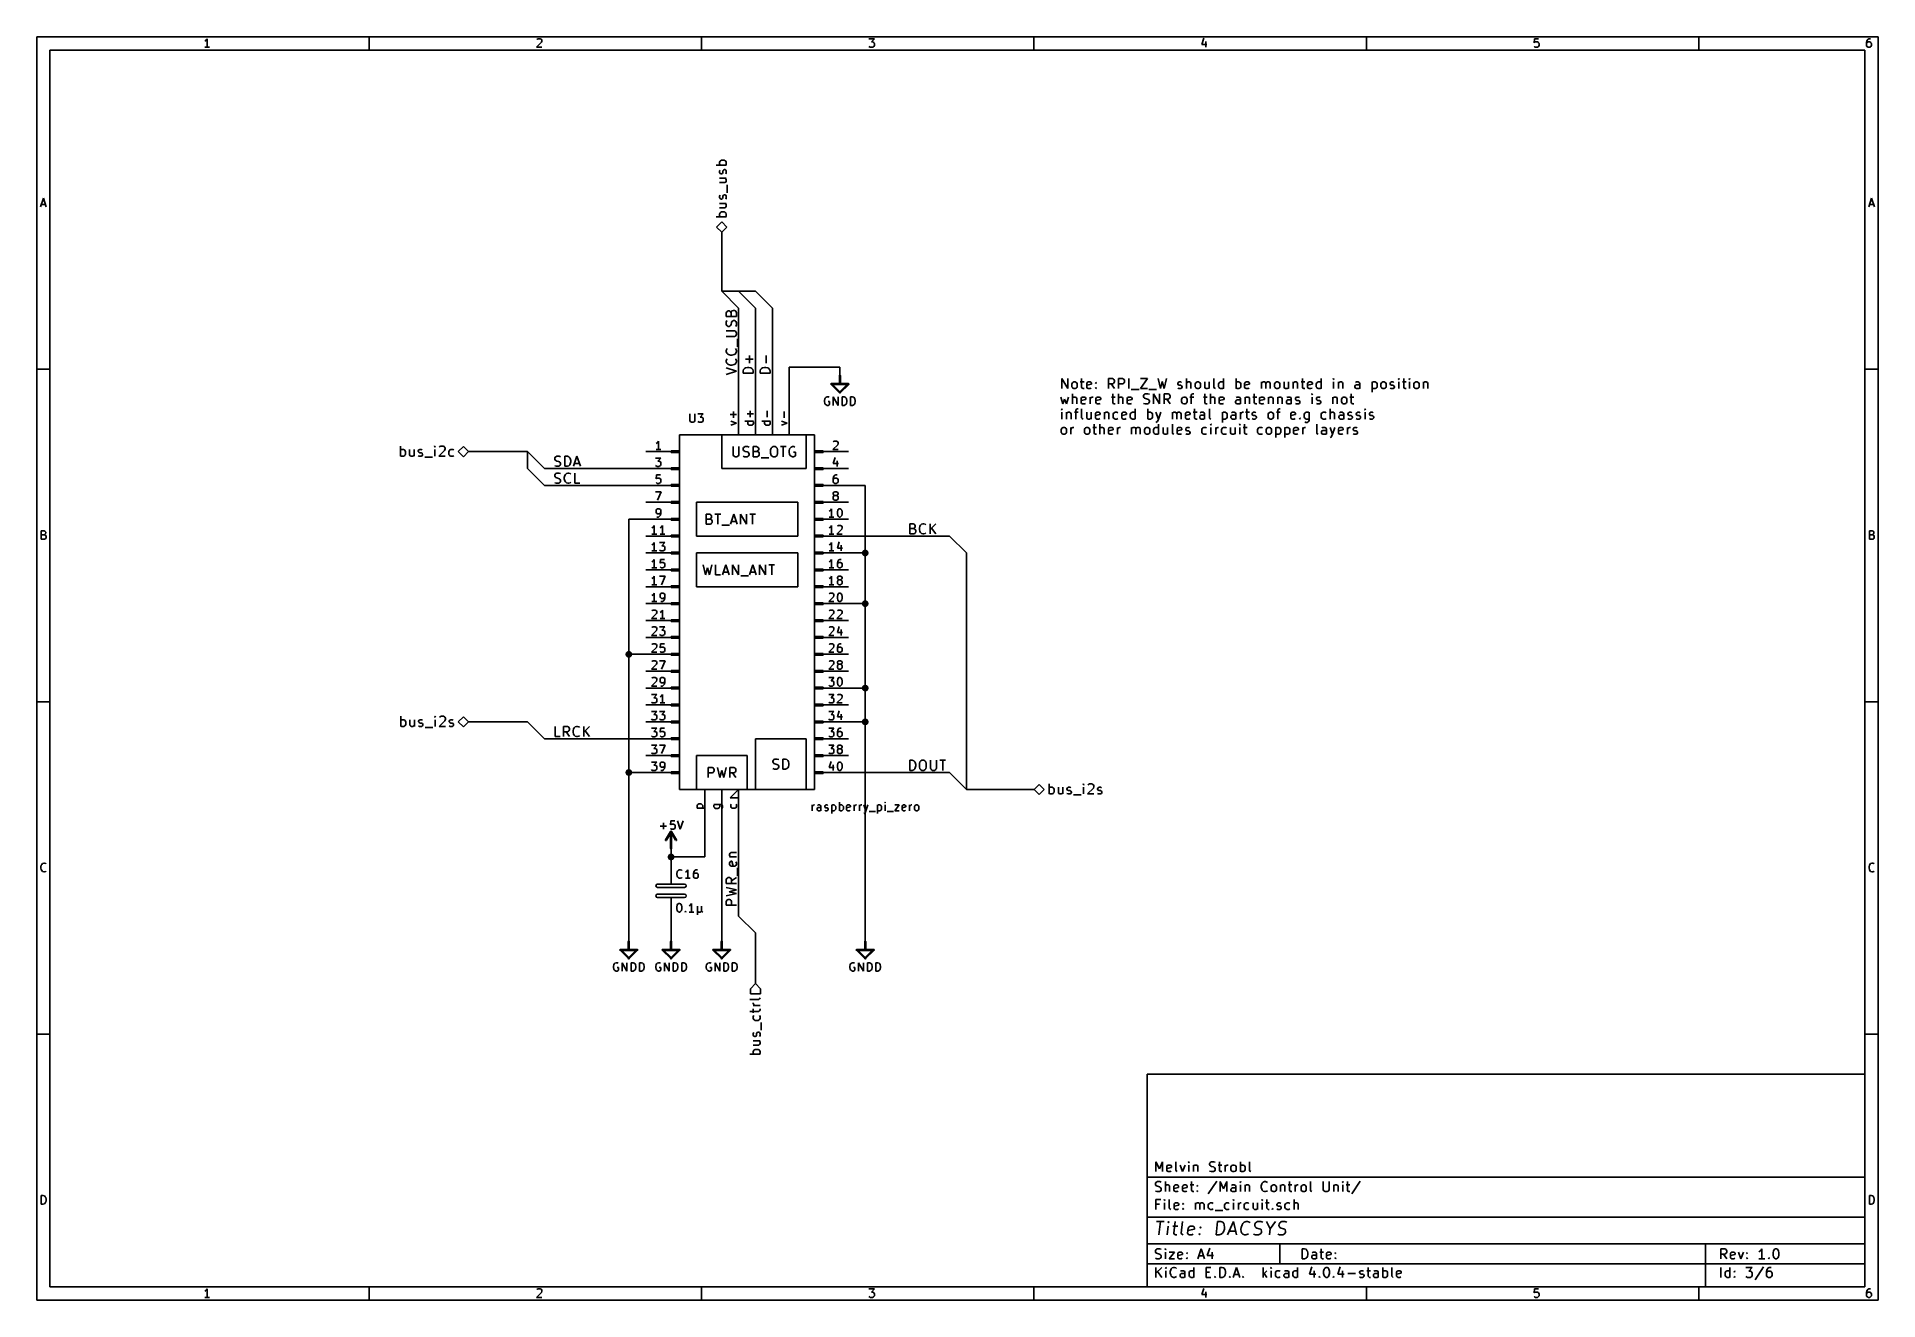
# Model space of a CAD drawing. Extents: x 10 to 287, y -200 to -10.
import ezdxf

# ---------------------------------------------------------------- set-up
doc = ezdxf.new("R2010")
doc.units = 0
doc.header["$MEASUREMENT"] = 0
doc.layers.add('BLACK', color=7, linetype='CONTINUOUS')
doc.layers.add('WHITE', color=7, linetype='CONTINUOUS')

msp = doc.modelspace()

# ---------------------------------------------------------------- linework, layer by layer
at = {"layer": 'Black'}
for p, q in [((10.0076, -10.0076), (10.0076, -200)), ((286.995, -10.0076), (10.0076, -10.0076)), ((35.3822, -10.5918), (35.2552, -10.6426)), ((35.4838, -10.4648), (35.3822, -10.5918)), ((35.6108, -10.287), (35.4838, -10.4648)), ((35.6108, -11.5824), (35.6108, -10.287)), ((59.9948, -11.9888), (59.9948, -10.0076)), ((85.9028, -10.8204), (85.1662, -11.5824)), ((85.2424, -10.3886), (85.2932, -10.3378)), ((85.2932, -10.3378), (85.4202, -10.287)), ((85.4202, -10.287), (85.725, -10.287)), ((85.725, -10.287), (85.852, -10.3378)), ((85.852, -10.3378), (85.9028, -10.3886)), ((85.9028, -10.3886), (85.979, -10.5156)), ((85.979, -10.6426), (85.9028, -10.8204)), ((85.979, -10.5156), (85.979, -10.6426)), ((110.007, -11.9888), (110.007, -10.0076)), ((135.179, -10.287), (135.992, -10.287)), ((135.992, -10.287), (135.56, -10.7696)), ((135.56, -10.7696), (135.738, -10.7696)), ((135.738, -10.7696), (135.865, -10.8204)), ((135.865, -10.8204), (135.915, -10.8966)), ((135.915, -10.8966), (135.992, -11.0236)), ((135.992, -11.0236), (135.992, -11.3284)), ((159.995, -11.9888), (159.995, -10.0076)), ((185.547, -10.2108), (185.242, -11.1506)), ((185.852, -10.7188), (185.852, -11.5824)), ((210.007, -11.9888), (210.007, -10.0076)), ((235.306, -10.287), (235.255, -10.8966)), ((235.255, -10.8966), (235.306, -10.8204)), ((235.915, -10.287), (235.306, -10.287)), ((235.306, -10.8204), (235.433, -10.7696)), ((235.433, -10.7696), (235.737, -10.7696)), ((235.737, -10.7696), (235.864, -10.8204)), ((235.864, -10.8204), (235.915, -10.8966)), ((235.915, -10.8966), (235.991, -11.0236)), ((235.991, -11.0236), (235.991, -11.3284)), ((259.994, -11.9888), (259.994, -10.0076)), ((285.293, -10.5918), (285.242, -10.8204)), ((285.242, -10.8204), (285.242, -11.3284)), ((285.293, -10.8966), (285.242, -11.0236)), ((285.42, -10.3886), (285.293, -10.5918)), ((285.369, -10.8204), (285.293, -10.8966)), ((285.471, -10.7696), (285.369, -10.8204)), ((285.471, -10.3378), (285.42, -10.3886)), ((285.598, -10.287), (285.471, -10.3378)), ((285.725, -10.7696), (285.471, -10.7696)), ((285.852, -10.287), (285.598, -10.287)), ((285.852, -10.8204), (285.725, -10.7696)), ((285.902, -10.8966), (285.852, -10.8204)), ((285.979, -11.0236), (285.902, -10.8966)), ((285.979, -11.3284), (285.979, -11.0236)), ((286.995, -200), (286.995, -10.0076)), ((11.9888, -11.9888), (11.9888, -198.018)), ((285.013, -11.9888), (11.9888, -11.9888)), ((35.9918, -11.5824), (35.2552, -11.5824)), ((85.1662, -11.5824), (85.979, -11.5824)), ((135.255, -11.5062), (135.179, -11.4554)), ((135.382, -11.5824), (135.255, -11.5062)), ((135.738, -11.5824), (135.382, -11.5824)), ((135.865, -11.5062), (135.738, -11.5824)), ((135.915, -11.4554), (135.865, -11.5062)), ((135.992, -11.3284), (135.915, -11.4554)), ((185.242, -11.1506), (186.03, -11.1506)), ((235.306, -11.5062), (235.255, -11.4554)), ((235.433, -11.5824), (235.306, -11.5062)), ((235.737, -11.5824), (235.433, -11.5824)), ((235.864, -11.5062), (235.737, -11.5824)), ((235.915, -11.4554), (235.864, -11.5062)), ((235.991, -11.3284), (235.915, -11.4554)), ((285.013, -198.018), (285.013, -11.9888)), ((285.242, -11.3284), (285.293, -11.4554)), ((285.293, -11.4554), (285.369, -11.5062)), ((285.369, -11.5062), (285.471, -11.5824)), ((285.471, -11.5824), (285.725, -11.5824)), ((285.725, -11.5824), (285.852, -11.5062)), ((285.852, -11.5062), (285.902, -11.4554)), ((285.902, -11.4554), (285.979, -11.3284)), ((113.716, -29.3116), (112.192, -29.3116)), ((112.7, -28.8798), (112.776, -28.7274)), ((112.7, -29.1592), (112.7, -28.8798)), ((112.776, -29.3116), (112.7, -29.1592)), ((112.7, -30.1752), (112.776, -30.0482)), ((112.7, -30.4038), (112.7, -30.1752)), ((112.776, -30.5562), (112.7, -30.4038)), ((112.776, -28.7274), (112.852, -28.6512)), ((112.852, -28.6512), (113.005, -28.575)), ((113.005, -28.575), (113.436, -28.575)), ((113.208, -30.4038), (113.132, -30.5562)), ((113.284, -30.0482), (113.208, -30.1752)), ((113.208, -30.1752), (113.208, -30.4038)), ((113.436, -29.972), (113.284, -30.0482)), ((113.436, -28.575), (113.563, -28.6512)), ((113.513, -29.972), (113.436, -29.972)), ((113.64, -30.0482), (113.513, -29.972)), ((113.563, -28.6512), (113.64, -28.7274)), ((113.64, -28.7274), (113.716, -28.8798)), ((113.716, -29.1592), (113.64, -29.3116)), ((113.716, -30.1752), (113.64, -30.0482)), ((113.716, -28.8798), (113.716, -29.1592)), ((113.716, -30.48), (113.716, -30.1752)), ((112.7, -31.2674), (113.716, -31.2674)), ((112.7, -31.9278), (113.513, -31.9278)), ((112.928, -30.6324), (112.776, -30.5562)), ((113.005, -30.6324), (112.928, -30.6324)), ((113.132, -30.5562), (113.005, -30.6324)), ((113.513, -31.9278), (113.64, -31.8516)), ((113.64, -31.3436), (113.563, -31.2674)), ((113.64, -30.6324), (113.716, -30.48)), ((113.716, -31.496), (113.64, -31.3436)), ((113.64, -31.8516), (113.716, -31.6992)), ((113.716, -31.6992), (113.716, -31.496)), ((113.868, -33.4518), (113.868, -32.2834)), ((10.5664, -35.5854), (10.9982, -34.29)), ((10.6934, -35.2044), (11.303, -35.2044)), ((10.9982, -34.29), (11.43, -35.5854)), ((112.7, -33.9598), (112.776, -33.8328)), ((112.7, -34.1884), (112.7, -33.9598)), ((112.776, -34.3408), (112.7, -34.1884)), ((112.7, -35.052), (113.716, -35.052)), ((112.7, -35.7124), (113.513, -35.7124)), ((112.928, -34.417), (112.776, -34.3408)), ((113.005, -34.417), (112.928, -34.417)), ((113.132, -34.3408), (113.005, -34.417)), ((113.208, -34.1884), (113.132, -34.3408)), ((113.284, -33.8328), (113.208, -33.9598)), ((113.208, -33.9598), (113.208, -34.1884)), ((113.436, -33.7566), (113.284, -33.8328)), ((113.513, -33.7566), (113.436, -33.7566)), ((113.64, -33.8328), (113.513, -33.7566)), ((113.513, -35.7124), (113.64, -35.6362)), ((113.64, -35.1282), (113.563, -35.052)), ((113.716, -33.9598), (113.64, -33.8328)), ((113.64, -34.417), (113.716, -34.2646)), ((113.716, -35.2806), (113.64, -35.1282)), ((113.64, -35.6362), (113.716, -35.4838)), ((113.716, -34.2646), (113.716, -33.9598)), ((113.716, -35.4838), (113.716, -35.2806)), ((285.572, -35.5854), (286.004, -34.29)), ((285.699, -35.2044), (286.309, -35.2044)), ((286.004, -34.29), (286.436, -35.5854)), ((113.716, -37.084), (112.192, -37.084)), ((112.268, -38.608), (113.03, -37.846)), ((113.03, -39.37), (112.268, -38.608)), ((112.7, -36.6522), (112.776, -36.4998)), ((112.7, -36.9316), (112.7, -36.6522)), ((112.776, -37.084), (112.7, -36.9316)), ((112.776, -36.4998), (112.852, -36.4236)), ((112.852, -36.4236), (113.005, -36.3474)), ((113.005, -36.3474), (113.436, -36.3474)), ((113.03, -37.846), (113.792, -38.608)), ((113.792, -38.608), (113.03, -39.37)), ((113.436, -36.3474), (113.563, -36.4236)), ((113.563, -36.4236), (113.64, -36.4998)), ((113.64, -36.4998), (113.716, -36.6522)), ((113.716, -36.9316), (113.64, -37.084)), ((113.716, -36.6522), (113.716, -36.9316)), ((113.03, -48.26), (113.03, -39.37)), ((113.03, -48.26), (115.57, -50.8)), ((113.03, -48.26), (118.11, -48.26)), ((115.57, -48.26), (118.11, -50.8)), ((118.11, -48.26), (120.65, -50.8)), ((115.57, -50.8), (115.57, -64.77)), ((118.11, -50.8), (118.11, -64.77)), ((120.65, -50.8), (120.65, -64.77)), ((10.0076, -59.9948), (11.9888, -59.9948)), ((123.19, -64.77), (123.19, -59.69)), ((123.19, -59.69), (130.81, -59.69)), ((130.81, -59.69), (130.81, -60.96)), ((286.995, -59.9948), (285.013, -59.9948)), ((130.759, -63.5508), (129.489, -62.2808)), ((129.54, -62.1538), (130.81, -62.1538)), ((129.54, -62.3062), (130.81, -62.3062)), ((130.861, -63.4492), (129.591, -62.1792)), ((130.734, -62.23), (130.734, -60.96)), ((132.029, -62.1792), (130.759, -63.4492)), ((130.81, -62.1538), (132.08, -62.1538)), ((130.81, -62.3062), (132.08, -62.3062)), ((132.131, -62.2808), (130.861, -63.5508)), ((130.886, -62.23), (130.886, -60.96)), ((114.783, -67.31), (114.783, -66.3448)), ((115.57, -69.85), (115.57, -64.77)), ((117.323, -67.2084), (117.323, -66.2432)), ((118.11, -69.85), (118.11, -64.77)), ((119.863, -67.2084), (119.863, -66.2432)), ((120.65, -69.85), (120.65, -64.77)), ((122.403, -67.31), (122.403, -66.3448)), ((123.19, -69.85), (123.19, -64.77)), ((128.549, -64.4652), (128.499, -64.6938)), ((128.499, -64.6938), (128.499, -64.8716)), ((128.499, -64.8716), (128.549, -65.1256)), ((128.6, -64.3382), (128.549, -64.4652)), ((128.549, -65.1256), (128.6, -65.2272)), ((128.727, -64.2112), (128.6, -64.3382)), ((128.6, -65.2272), (128.727, -65.3542)), ((128.905, -64.1604), (128.727, -64.2112)), ((128.727, -65.3542), (128.905, -65.4304)), ((129.083, -64.1604), (128.905, -64.1604)), ((128.905, -65.4304), (129.032, -65.4304)), ((129.261, -64.8716), (129.032, -64.8716)), ((129.032, -65.4304), (129.21, -65.3542)), ((129.21, -64.2112), (129.083, -64.1604)), ((129.21, -65.3542), (129.261, -65.3034)), ((129.261, -65.3034), (129.261, -64.8716)), ((129.819, -65.4304), (129.819, -64.1604)), ((129.819, -64.1604), (130.531, -65.4304)), ((130.531, -65.4304), (130.531, -64.1604)), ((131.14, -65.4304), (131.14, -64.1604)), ((131.14, -64.1604), (131.445, -64.1604)), ((131.445, -65.4304), (131.14, -65.4304)), ((131.445, -64.1604), (131.623, -64.2112)), ((131.623, -65.3542), (131.445, -65.4304)), ((131.623, -64.2112), (131.75, -64.3382)), ((131.75, -65.2272), (131.623, -65.3542)), ((131.75, -64.3382), (131.801, -64.4652)), ((131.801, -65.1256), (131.75, -65.2272)), ((131.801, -64.4652), (131.851, -64.6938)), ((131.851, -64.8716), (131.801, -65.1256)), ((131.851, -64.6938), (131.851, -64.8716)), ((132.41, -65.4304), (132.41, -64.1604)), ((132.41, -64.1604), (132.715, -64.1604)), ((132.715, -65.4304), (132.41, -65.4304)), ((132.715, -64.1604), (132.893, -64.2112)), ((132.893, -65.3542), (132.715, -65.4304)), ((132.893, -64.2112), (133.02, -64.3382)), ((133.02, -65.2272), (132.893, -65.3542)), ((133.02, -64.3382), (133.071, -64.4652)), ((133.071, -65.1256), (133.02, -65.2272)), ((133.071, -64.4652), (133.121, -64.6938)), ((133.121, -64.8716), (133.071, -65.1256)), ((133.121, -64.6938), (133.121, -64.8716)), ((115.265, -66.8274), (114.3, -66.8274)), ((115.265, -68.0974), (114.402, -67.7926)), ((114.402, -68.4022), (115.265, -68.0974)), ((117.805, -67.818), (116.535, -67.818)), ((117.805, -66.7258), (116.84, -66.7258)), ((116.942, -67.9196), (117.018, -67.818)), ((116.942, -68.1736), (116.942, -67.9196)), ((117.018, -68.3006), (116.942, -68.1736)), ((117.069, -68.3514), (117.018, -68.3006)), ((117.196, -68.4022), (117.069, -68.3514)), ((117.551, -68.4022), (117.196, -68.4022)), ((117.678, -68.3514), (117.551, -68.4022)), ((117.729, -68.3006), (117.678, -68.3514)), ((117.729, -67.818), (117.805, -67.9196)), ((117.805, -68.1736), (117.729, -68.3006)), ((117.805, -67.9196), (117.805, -68.1736)), ((120.345, -67.818), (119.075, -67.818)), ((119.482, -67.9196), (119.558, -67.818)), ((119.482, -68.1736), (119.482, -67.9196)), ((119.558, -68.3006), (119.482, -68.1736)), ((119.609, -68.3514), (119.558, -68.3006)), ((119.736, -68.4022), (119.609, -68.3514)), ((120.091, -68.4022), (119.736, -68.4022)), ((120.218, -68.3514), (120.091, -68.4022)), ((120.269, -68.3006), (120.218, -68.3514)), ((120.269, -67.818), (120.345, -67.9196)), ((120.345, -68.1736), (120.269, -68.3006)), ((120.345, -67.9196), (120.345, -68.1736)), ((122.885, -68.0974), (122.022, -67.7926)), ((122.022, -68.4022), (122.885, -68.0974)), ((64.7192, -73.0758), (64.7192, -71.5518)), ((69.8754, -71.5518), (69.7992, -71.628)), ((69.7992, -71.628), (69.8754, -71.7042)), ((69.9516, -71.628), (69.8754, -71.5518)), ((69.8754, -71.5518), (69.8754, -71.7042)), ((69.8754, -71.7042), (69.9516, -71.628)), ((70.5358, -71.7042), (70.612, -71.628)), ((70.612, -71.628), (70.7644, -71.5518)), ((70.7644, -71.5518), (71.12, -71.5518)), ((71.12, -71.5518), (71.2724, -71.628)), ((71.2724, -71.628), (71.3486, -71.7042)), ((71.3486, -71.7042), (71.4248, -71.8566)), ((71.4248, -71.9836), (71.3486, -72.2122)), ((71.4248, -71.8566), (71.4248, -71.9836)), ((74.168, -71.628), (73.406, -72.39)), ((74.93, -72.39), (74.168, -71.628)), ((103.251, -71.12), (103.149, -71.1708)), ((103.378, -70.993), (103.251, -71.12)), ((103.505, -70.8152), (103.378, -70.993)), ((103.505, -72.0852), (103.505, -70.8152)), ((106.68, -69.85), (106.68, -123.19)), ((127, -69.85), (106.68, -69.85)), ((113.03, -69.85), (113.03, -74.93)), ((125.73, -69.85), (113.03, -69.85)), ((114.732, -71.628), (114.732, -72.8726)), ((115.621, -72.8726), (115.621, -71.628)), ((116.256, -71.9328), (116.332, -71.7804)), ((116.256, -72.0598), (116.256, -71.9328)), ((116.332, -71.7804), (116.408, -71.7042)), ((116.408, -71.7042), (116.561, -71.628)), ((116.561, -71.628), (116.916, -71.628)), ((116.916, -71.628), (117.145, -71.7042)), ((117.78, -73.152), (117.78, -71.628)), ((117.78, -71.628), (118.288, -71.628)), ((118.288, -71.628), (118.44, -71.7042)), ((118.44, -71.7042), (118.516, -71.7804)), ((118.516, -71.7804), (118.593, -71.9328)), ((118.593, -71.9328), (118.593, -72.0598)), ((120.396, -72.136), (120.472, -71.8566)), ((120.472, -71.8566), (120.625, -71.7042)), ((120.625, -71.7042), (120.777, -71.628)), ((120.777, -71.628), (121.056, -71.628)), ((121.056, -71.628), (121.209, -71.7042)), ((121.209, -71.7042), (121.361, -71.8566)), ((121.361, -71.8566), (121.412, -72.136)), ((121.869, -71.628), (122.733, -71.628)), ((122.301, -73.152), (122.301, -71.628)), ((123.241, -71.9836), (123.165, -72.2884)), ((123.317, -71.8566), (123.241, -71.9836)), ((123.469, -71.7042), (123.317, -71.8566)), ((123.673, -71.628), (123.469, -71.7042)), ((123.901, -71.628), (123.673, -71.628)), ((124.054, -71.7042), (123.901, -71.628)), ((125.73, -74.93), (125.73, -69.85)), ((127, -123.19), (127, -69.85)), ((130.48, -71.3486), (129.743, -72.0852)), ((129.819, -70.9168), (129.87, -70.866)), ((129.87, -70.866), (129.997, -70.8152)), ((129.997, -70.8152), (130.302, -70.8152)), ((130.302, -70.8152), (130.404, -70.866)), ((130.404, -70.866), (130.48, -70.9168)), ((130.48, -70.9168), (130.531, -71.0438)), ((130.531, -71.1708), (130.48, -71.3486)), ((130.531, -71.0438), (130.531, -71.1708)), ((64.7192, -72.136), (64.8716, -72.0598)), ((64.8716, -73.0758), (64.7192, -72.9996)), ((64.8716, -72.0598), (65.151, -72.0598)), ((65.151, -73.0758), (64.8716, -73.0758)), ((65.151, -72.0598), (65.3034, -72.136)), ((65.3034, -72.9996), (65.151, -73.0758)), ((65.3034, -72.136), (65.3796, -72.2122)), ((65.3796, -72.9234), (65.3034, -72.9996)), ((65.3796, -72.2122), (65.4558, -72.3646)), ((65.4558, -72.7964), (65.3796, -72.9234)), ((65.4558, -72.3646), (65.4558, -72.7964)), ((66.0908, -72.0598), (66.0908, -72.8726)), ((66.0908, -72.8726), (66.167, -72.9996)), ((66.167, -72.9996), (66.3194, -73.0758)), ((66.3194, -73.0758), (66.5226, -73.0758)), ((66.5226, -73.0758), (66.675, -72.9996)), ((66.675, -72.9996), (66.7512, -72.9234)), ((66.7512, -72.0598), (66.7512, -73.0758)), ((67.3862, -72.2884), (67.4624, -72.136)), ((67.3862, -72.3646), (67.3862, -72.2884)), ((67.4624, -72.4916), (67.3862, -72.3646)), ((67.3862, -72.9996), (67.5386, -73.0758)), ((67.4624, -72.136), (67.6148, -72.0598)), ((67.6148, -72.5678), (67.4624, -72.4916)), ((67.5386, -73.0758), (67.8434, -73.0758)), ((67.6148, -72.0598), (67.8434, -72.0598)), ((67.8434, -72.5678), (67.6148, -72.5678)), ((67.8434, -72.0598), (67.9704, -72.136)), ((67.9704, -72.644), (67.8434, -72.5678)), ((67.8434, -73.0758), (67.9704, -72.9996)), ((68.0466, -72.7964), (67.9704, -72.644)), ((67.9704, -72.9996), (68.0466, -72.8726)), ((68.0466, -72.8726), (68.0466, -72.7964)), ((68.3514, -73.2282), (69.5198, -73.2282)), ((69.8754, -73.0758), (69.8754, -72.0598)), ((71.3486, -72.2122), (70.485, -73.0758)), ((70.485, -73.0758), (71.4248, -73.0758)), ((71.9836, -72.3646), (72.0598, -72.2122)), ((71.9836, -72.7964), (71.9836, -72.3646)), ((72.0598, -72.9234), (71.9836, -72.7964)), ((72.0598, -72.2122), (72.136, -72.136)), ((72.136, -72.9996), (72.0598, -72.9234)), ((72.136, -72.136), (72.2884, -72.0598)), ((72.2884, -73.0758), (72.136, -72.9996)), ((72.2884, -72.0598), (72.5678, -72.0598)), ((72.5678, -73.0758), (72.2884, -73.0758)), ((72.5678, -72.0598), (72.7202, -72.136)), ((72.7202, -72.9996), (72.5678, -73.0758)), ((73.406, -72.39), (74.168, -73.152)), ((74.168, -73.152), (74.93, -72.39)), ((83.82, -72.39), (74.93, -72.39)), ((83.82, -72.39), (86.36, -74.93)), ((83.82, -74.93), (83.82, -72.39)), ((105.41, -72.39), (101.6, -72.39)), ((103.073, -73.3552), (103.861, -73.3552)), ((103.149, -74.549), (103.073, -74.4982)), ((103.861, -72.0852), (103.149, -72.0852)), ((103.251, -74.6252), (103.149, -74.549)), ((103.632, -74.6252), (103.251, -74.6252)), ((103.861, -73.3552), (103.429, -73.8378)), ((103.429, -73.8378), (103.632, -73.8378)), ((103.632, -73.8378), (103.734, -73.8886)), ((103.734, -74.549), (103.632, -74.6252)), ((103.734, -73.8886), (103.81, -73.9394)), ((103.81, -74.4982), (103.734, -74.549)), ((103.81, -73.9394), (103.861, -74.0664)), ((103.861, -74.3712), (103.81, -74.4982)), ((103.861, -74.0664), (103.861, -74.3712)), ((105.41, -72.263), (105.41, -72.517)), ((106.68, -72.263), (105.41, -72.263)), ((105.41, -72.517), (106.68, -72.517)), ((106.68, -72.517), (106.68, -72.263)), ((114.732, -72.8726), (114.808, -72.9996)), ((114.808, -72.9996), (114.884, -73.0758)), ((114.884, -73.0758), (115.037, -73.152)), ((115.037, -73.152), (115.316, -73.152)), ((115.316, -73.152), (115.468, -73.0758)), ((115.468, -73.0758), (115.545, -72.9996)), ((115.545, -72.9996), (115.621, -72.8726)), ((116.332, -72.2122), (116.256, -72.0598)), ((116.256, -73.0758), (116.484, -73.152)), ((116.408, -72.2884), (116.332, -72.2122)), ((116.561, -72.3646), (116.408, -72.2884)), ((116.484, -73.152), (116.84, -73.152)), ((116.84, -72.4408), (116.561, -72.3646)), ((116.992, -72.4916), (116.84, -72.4408)), ((116.84, -73.152), (116.992, -73.0758)), ((117.069, -72.5678), (116.992, -72.4916)), ((116.992, -73.0758), (117.069, -72.9996)), ((117.145, -72.7202), (117.069, -72.5678)), ((117.069, -72.9996), (117.145, -72.8726)), ((117.145, -72.8726), (117.145, -72.7202)), ((118.288, -72.3646), (117.78, -72.3646)), ((118.364, -73.152), (117.78, -73.152)), ((118.44, -72.2884), (118.288, -72.3646)), ((118.288, -72.3646), (118.516, -72.4408)), ((118.516, -73.0758), (118.364, -73.152)), ((118.516, -72.2122), (118.44, -72.2884)), ((118.593, -72.0598), (118.516, -72.2122)), ((118.516, -72.4408), (118.593, -72.4916)), ((118.593, -72.9996), (118.516, -73.0758)), ((118.593, -72.4916), (118.669, -72.644)), ((118.669, -72.8726), (118.593, -72.9996)), ((118.669, -72.644), (118.669, -72.8726)), ((118.948, -73.3044), (120.117, -73.3044)), ((120.396, -72.644), (120.396, -72.136)), ((120.472, -72.9488), (120.396, -72.644)), ((120.625, -73.0758), (120.472, -72.9488)), ((120.777, -73.152), (120.625, -73.0758)), ((121.056, -73.152), (120.777, -73.152)), ((121.209, -73.0758), (121.056, -73.152)), ((121.361, -72.9488), (121.209, -73.0758)), ((121.412, -72.644), (121.361, -72.9488)), ((121.412, -72.136), (121.412, -72.644)), ((123.165, -72.2884), (123.165, -72.4916)), ((123.165, -72.4916), (123.241, -72.7964)), ((123.241, -72.7964), (123.317, -72.9488)), ((123.317, -72.9488), (123.469, -73.0758)), ((123.469, -73.0758), (123.673, -73.152)), ((123.673, -73.152), (123.825, -73.152)), ((124.13, -72.4916), (123.825, -72.4916)), ((123.825, -73.152), (124.054, -73.0758)), ((124.054, -73.0758), (124.13, -72.9996)), ((124.13, -72.9996), (124.13, -72.4916)), ((127, -72.263), (127, -72.517)), ((128.27, -72.263), (127, -72.263)), ((127, -72.517), (128.27, -72.517)), ((128.27, -72.517), (128.27, -72.263)), ((128.27, -72.39), (132.08, -72.39)), ((129.743, -72.0852), (130.531, -72.0852)), ((130.099, -73.279), (129.819, -74.1934)), ((129.819, -74.1934), (130.581, -74.1934)), ((130.404, -73.7616), (130.404, -74.6252)), ((83.82, -74.93), (86.36, -77.47)), ((86.36, -74.93), (101.6, -74.93)), ((86.36, -77.47), (101.6, -77.47)), ((105.41, -74.93), (101.6, -74.93)), ((105.41, -77.47), (101.6, -77.47)), ((103.2, -75.8952), (103.149, -76.4794)), ((103.149, -76.4794), (103.2, -76.4286)), ((103.2, -77.089), (103.149, -77.0382)), ((103.81, -75.8952), (103.2, -75.8952)), ((103.2, -76.4286), (103.327, -76.3778)), ((103.327, -77.1652), (103.2, -77.089)), ((103.327, -76.3778), (103.632, -76.3778)), ((103.632, -77.1652), (103.327, -77.1652)), ((103.632, -76.3778), (103.734, -76.4286)), ((103.734, -77.089), (103.632, -77.1652)), ((103.734, -76.4286), (103.81, -76.4794)), ((103.81, -77.0382), (103.734, -77.089)), ((103.81, -76.4794), (103.861, -76.6064)), ((103.861, -76.9112), (103.81, -77.0382)), ((103.861, -76.6064), (103.861, -76.9112)), ((105.41, -74.803), (105.41, -75.057)), ((106.68, -74.803), (105.41, -74.803)), ((105.41, -75.057), (106.68, -75.057)), ((105.41, -77.343), (105.41, -77.597)), ((106.68, -77.343), (105.41, -77.343)), ((106.68, -75.057), (106.68, -74.803)), ((106.68, -77.597), (106.68, -77.343)), ((113.03, -74.93), (125.73, -74.93)), ((127, -74.803), (127, -75.057)), ((128.27, -74.803), (127, -74.803)), ((127, -75.057), (128.27, -75.057)), ((127, -77.343), (127, -77.597)), ((128.27, -77.343), (127, -77.343)), ((128.27, -75.057), (128.27, -74.803)), ((128.27, -74.93), (132.08, -74.93)), ((128.27, -77.597), (128.27, -77.343)), ((128.27, -77.47), (132.08, -77.47)), ((129.87, -76.2), (129.819, -76.4286)), ((129.819, -76.4286), (129.819, -76.9112)), ((129.87, -76.4794), (129.819, -76.6064)), ((129.819, -76.9112), (129.87, -77.0382)), ((129.997, -75.9968), (129.87, -76.2)), ((129.921, -76.4286), (129.87, -76.4794)), ((129.87, -77.0382), (129.921, -77.089)), ((130.048, -76.3778), (129.921, -76.4286)), ((129.921, -77.089), (130.048, -77.1652)), ((130.048, -75.946), (129.997, -75.9968)), ((130.175, -75.8952), (130.048, -75.946)), ((130.302, -76.3778), (130.048, -76.3778)), ((130.048, -77.1652), (130.302, -77.1652)), ((130.404, -75.8952), (130.175, -75.8952)), ((130.404, -76.4286), (130.302, -76.3778)), ((130.302, -77.1652), (130.404, -77.089)), ((130.48, -76.4794), (130.404, -76.4286)), ((130.404, -77.089), (130.48, -77.0382)), ((130.531, -76.6064), (130.48, -76.4794)), ((130.48, -77.0382), (130.531, -76.9112)), ((130.531, -76.9112), (130.531, -76.6064)), ((132.08, -77.47), (134.62, -77.47)), ((134.62, -77.47), (134.62, -146.05)), ((105.41, -80.01), (101.6, -80.01)), ((103.073, -78.4352), (103.911, -78.4352)), ((103.911, -78.4352), (103.378, -79.7052)), ((105.41, -77.597), (106.68, -77.597)), ((105.41, -79.883), (105.41, -80.137)), ((106.68, -79.883), (105.41, -79.883)), ((105.41, -80.137), (106.68, -80.137)), ((106.68, -80.137), (106.68, -79.883)), ((109.22, -80.01), (109.22, -85.09)), ((124.46, -80.01), (109.22, -80.01)), ((124.46, -85.09), (124.46, -80.01)), ((127, -77.597), (128.27, -77.597)), ((127, -79.883), (127, -80.137)), ((128.27, -79.883), (127, -79.883)), ((127, -80.137), (128.27, -80.137)), ((128.27, -80.137), (128.27, -79.883)), ((128.27, -80.01), (132.08, -80.01)), ((129.819, -78.6638), (129.87, -78.5368)), ((129.819, -78.74), (129.819, -78.6638)), ((129.87, -78.8416), (129.819, -78.74)), ((129.87, -79.0956), (129.819, -79.2226)), ((129.819, -79.2226), (129.819, -79.4512)), ((129.819, -79.4512), (129.87, -79.5782)), ((129.87, -78.5368), (129.921, -78.486)), ((129.921, -78.9178), (129.87, -78.8416)), ((129.921, -79.0194), (129.87, -79.0956)), ((129.87, -79.5782), (129.921, -79.629)), ((129.921, -78.486), (130.048, -78.4352)), ((130.048, -78.9686), (129.921, -78.9178)), ((130.048, -78.9686), (129.921, -79.0194)), ((129.921, -79.629), (130.048, -79.7052)), ((130.048, -78.4352), (130.302, -78.4352)), ((130.302, -78.9686), (130.048, -78.9686)), ((130.048, -79.7052), (130.302, -79.7052)), ((130.302, -78.4352), (130.404, -78.486)), ((130.404, -78.9178), (130.302, -78.9686)), ((130.404, -79.0194), (130.302, -78.9686)), ((130.302, -79.7052), (130.404, -79.629)), ((130.404, -78.486), (130.48, -78.5368)), ((130.48, -78.8416), (130.404, -78.9178)), ((130.48, -79.0956), (130.404, -79.0194)), ((130.404, -79.629), (130.48, -79.5782)), ((130.48, -78.5368), (130.531, -78.6638)), ((130.531, -78.74), (130.48, -78.8416)), ((130.531, -79.2226), (130.48, -79.0956)), ((130.48, -79.5782), (130.531, -79.4512)), ((130.531, -78.6638), (130.531, -78.74)), ((130.531, -79.4512), (130.531, -79.2226)), ((101.6, -82.55), (99.06, -82.55)), ((99.06, -82.55), (99.06, -146.05)), ((105.41, -82.55), (101.6, -82.55)), ((103.2, -81.0768), (103.149, -81.2038)), ((103.149, -81.2038), (103.149, -81.5086)), ((103.149, -81.5086), (103.2, -81.6356)), ((103.251, -81.026), (103.2, -81.0768)), ((103.2, -81.6356), (103.251, -81.6864)), ((103.378, -80.9752), (103.251, -81.026)), ((103.251, -81.6864), (103.378, -81.7626)), ((103.251, -82.2452), (103.505, -82.2452)), ((103.632, -80.9752), (103.378, -80.9752)), ((103.378, -81.7626), (103.632, -81.7626)), ((103.505, -82.2452), (103.632, -82.169)), ((103.734, -81.026), (103.632, -80.9752)), ((103.632, -81.7626), (103.734, -81.6864)), ((103.632, -82.169), (103.683, -82.1182)), ((103.683, -82.1182), (103.81, -81.9404)), ((103.81, -81.0768), (103.734, -81.026)), ((103.734, -81.6864), (103.81, -81.6356)), ((103.861, -81.2038), (103.81, -81.0768)), ((103.81, -81.6356), (103.861, -81.5086)), ((103.81, -81.9404), (103.861, -81.6864)), ((103.861, -81.6864), (103.861, -81.2038)), ((105.41, -82.423), (105.41, -82.677)), ((106.68, -82.423), (105.41, -82.423)), ((105.41, -82.677), (106.68, -82.677)), ((106.68, -82.677), (106.68, -82.423)), ((110.693, -83.312), (110.693, -81.788)), ((110.693, -81.788), (111.201, -81.788)), ((111.201, -82.5246), (110.693, -82.5246)), ((111.201, -81.788), (111.354, -81.8642)), ((111.354, -82.4484), (111.201, -82.5246)), ((111.201, -82.5246), (111.43, -82.6008)), ((111.354, -81.8642), (111.43, -81.9404)), ((111.43, -82.3722), (111.354, -82.4484)), ((111.43, -81.9404), (111.506, -82.0928)), ((111.506, -82.2198), (111.43, -82.3722)), ((111.43, -82.6008), (111.506, -82.6516)), ((111.506, -82.0928), (111.506, -82.2198)), ((111.506, -82.6516), (111.582, -82.804)), ((111.582, -83.0326), (111.506, -83.1596)), ((111.582, -82.804), (111.582, -83.0326)), ((112.014, -81.788), (112.878, -81.788)), ((112.446, -83.312), (112.446, -81.788)), ((114.351, -83.312), (114.859, -81.788)), ((114.478, -82.8802), (115.214, -82.8802)), ((114.859, -81.788), (115.367, -83.312)), ((115.849, -83.312), (115.849, -81.788)), ((115.849, -81.788), (116.738, -83.312)), ((116.738, -83.312), (116.738, -81.788)), ((117.246, -81.788), (118.11, -81.788)), ((117.678, -83.312), (117.678, -81.788)), ((127, -82.423), (127, -82.677)), ((128.27, -82.423), (127, -82.423)), ((127, -82.677), (128.27, -82.677)), ((128.27, -82.677), (128.27, -82.423)), ((128.27, -82.55), (132.08, -82.55)), ((129.311, -81.28), (129.21, -81.3308)), ((129.921, -82.2452), (129.21, -82.2452)), ((129.438, -81.153), (129.311, -81.28)), ((129.565, -80.9752), (129.438, -81.153)), ((129.565, -82.2452), (129.565, -80.9752)), ((130.429, -81.4578), (130.48, -81.2038)), ((130.429, -81.7626), (130.429, -81.4578)), ((130.48, -81.9912), (130.429, -81.7626)), ((130.48, -81.2038), (130.531, -81.0768)), ((130.531, -82.1182), (130.48, -81.9912)), ((130.531, -81.0768), (130.607, -81.026)), ((130.607, -82.169), (130.531, -82.1182)), ((130.607, -81.026), (130.708, -80.9752)), ((130.708, -82.2452), (130.607, -82.169)), ((130.708, -80.9752), (130.835, -80.9752)), ((130.835, -82.2452), (130.708, -82.2452)), ((130.835, -80.9752), (130.962, -81.026)), ((130.962, -82.169), (130.835, -82.2452)), ((130.962, -81.026), (131.013, -81.0768)), ((131.013, -82.1182), (130.962, -82.169)), ((131.013, -81.0768), (131.089, -81.2038)), ((131.089, -81.9912), (131.013, -82.1182)), ((131.089, -81.2038), (131.14, -81.4578)), ((131.14, -81.7626), (131.089, -81.9912)), ((131.14, -81.4578), (131.14, -81.7626)), ((10.668, -85.5726), (10.668, -84.2772)), ((10.668, -84.2772), (11.0998, -84.2772)), ((11.0998, -84.8868), (10.668, -84.8868)), ((11.176, -85.5726), (10.668, -85.5726)), ((11.0998, -84.2772), (11.2268, -84.328)), ((11.2268, -84.8106), (11.0998, -84.8868)), ((11.0998, -84.8868), (11.2776, -84.9376)), ((11.2776, -85.4964), (11.176, -85.5726)), ((11.2268, -84.328), (11.2776, -84.3788)), ((11.2776, -84.7598), (11.2268, -84.8106)), ((11.2776, -84.3788), (11.3538, -84.5058)), ((11.3538, -84.6328), (11.2776, -84.7598)), ((11.2776, -84.9376), (11.3538, -85.0138)), ((11.3538, -85.4456), (11.2776, -85.4964)), ((11.3538, -84.5058), (11.3538, -84.6328)), ((11.3538, -85.0138), (11.4046, -85.1408)), ((11.4046, -85.3186), (11.3538, -85.4456)), ((11.4046, -85.1408), (11.4046, -85.3186)), ((105.41, -85.09), (101.6, -85.09)), ((102.641, -83.82), (102.54, -83.8708)), ((103.251, -84.7852), (102.54, -84.7852)), ((102.768, -83.693), (102.641, -83.82)), ((102.895, -83.5152), (102.768, -83.693)), ((102.895, -84.7852), (102.895, -83.5152)), ((103.861, -83.82), (103.759, -83.8708)), ((104.47, -84.7852), (103.759, -84.7852)), ((103.988, -83.693), (103.861, -83.82)), ((104.115, -83.5152), (103.988, -83.693)), ((104.115, -84.7852), (104.115, -83.5152)), ((105.41, -84.963), (105.41, -85.217)), ((106.68, -84.963), (105.41, -84.963)), ((105.41, -85.217), (106.68, -85.217)), ((106.68, -85.217), (106.68, -84.963)), ((109.22, -85.09), (124.46, -85.09)), ((111.277, -83.312), (110.693, -83.312)), ((111.43, -83.2358), (111.277, -83.312)), ((111.506, -83.1596), (111.43, -83.2358)), ((113.03, -83.4644), (114.198, -83.4644)), ((127, -84.963), (127, -85.217)), ((128.27, -84.963), (127, -84.963)), ((127, -85.217), (128.27, -85.217)), ((128.27, -85.217), (128.27, -84.963)), ((128.27, -85.09), (132.08, -85.09)), ((129.311, -83.82), (129.21, -83.8708)), ((129.921, -84.7852), (129.21, -84.7852)), ((129.438, -83.693), (129.311, -83.82)), ((129.565, -83.5152), (129.438, -83.693)), ((129.565, -84.7852), (129.565, -83.5152)), ((131.089, -84.0486), (130.353, -84.7852)), ((130.353, -84.7852), (131.14, -84.7852)), ((130.429, -83.6168), (130.48, -83.566)), ((130.48, -83.566), (130.607, -83.5152)), ((130.607, -83.5152), (130.912, -83.5152)), ((130.912, -83.5152), (131.013, -83.566)), ((131.013, -83.566), (131.089, -83.6168)), ((131.089, -83.6168), (131.14, -83.7438)), ((131.14, -83.8708), (131.089, -84.0486)), ((131.14, -83.7438), (131.14, -83.8708)), ((132.08, -85.09), (147.32, -85.09)), ((147.32, -85.09), (149.86, -87.63)), ((285.674, -85.5726), (285.674, -84.2772)), ((285.674, -84.2772), (286.106, -84.2772)), ((286.106, -84.8868), (285.674, -84.8868)), ((286.182, -85.5726), (285.674, -85.5726)), ((286.106, -84.2772), (286.233, -84.328)), ((286.233, -84.8106), (286.106, -84.8868)), ((286.106, -84.8868), (286.283, -84.9376)), ((286.283, -85.4964), (286.182, -85.5726)), ((286.233, -84.328), (286.283, -84.3788)), ((286.283, -84.7598), (286.233, -84.8106)), ((286.283, -84.3788), (286.36, -84.5058)), ((286.36, -84.6328), (286.283, -84.7598)), ((286.283, -84.9376), (286.36, -85.0138)), ((286.36, -85.4456), (286.283, -85.4964)), ((286.36, -84.5058), (286.36, -84.6328)), ((286.36, -85.0138), (286.41, -85.1408)), ((286.41, -85.3186), (286.36, -85.4456)), ((286.41, -85.1408), (286.41, -85.3186)), ((105.41, -87.63), (101.6, -87.63)), ((102.641, -86.36), (102.54, -86.4108)), ((103.251, -87.3252), (102.54, -87.3252)), ((102.768, -86.233), (102.641, -86.36)), ((102.895, -86.0552), (102.768, -86.233)), ((102.895, -88.5952), (102.768, -88.773)), ((102.895, -87.3252), (102.895, -86.0552)), ((102.895, -89.8652), (102.895, -88.5952)), ((103.683, -86.0552), (104.47, -86.0552)), ((103.759, -87.249), (103.683, -87.1982)), ((103.861, -87.3252), (103.759, -87.249)), ((103.81, -88.5952), (103.759, -89.1794)), ((104.419, -88.5952), (103.81, -88.5952)), ((104.242, -87.3252), (103.861, -87.3252)), ((104.47, -86.0552), (104.038, -86.5378)), ((104.038, -86.5378), (104.242, -86.5378)), ((104.242, -86.5378), (104.343, -86.5886)), ((104.343, -87.249), (104.242, -87.3252)), ((104.343, -86.5886), (104.419, -86.6394)), ((104.419, -87.1982), (104.343, -87.249)), ((104.419, -86.6394), (104.47, -86.7664)), ((104.47, -87.0712), (104.419, -87.1982)), ((104.47, -86.7664), (104.47, -87.0712)), ((105.41, -87.503), (105.41, -87.757)), ((106.68, -87.503), (105.41, -87.503)), ((105.41, -87.757), (106.68, -87.757)), ((106.68, -87.757), (106.68, -87.503)), ((124.46, -87.63), (109.22, -87.63)), ((109.22, -87.63), (109.22, -92.71)), ((124.46, -92.71), (124.46, -87.63)), ((127, -87.503), (127, -87.757)), ((128.27, -87.503), (127, -87.503)), ((127, -87.757), (128.27, -87.757)), ((128.27, -87.757), (128.27, -87.503)), ((128.27, -87.63), (132.08, -87.63)), ((129.311, -86.36), (129.21, -86.4108)), ((129.921, -87.3252), (129.21, -87.3252)), ((129.438, -86.233), (129.311, -86.36)), ((129.565, -86.0552), (129.438, -86.233)), ((129.565, -88.5952), (129.438, -88.773)), ((129.565, -87.3252), (129.565, -86.0552)), ((129.565, -89.8652), (129.565, -88.5952)), ((130.708, -85.979), (130.429, -86.8934)), ((130.429, -86.8934), (131.191, -86.8934)), ((130.785, -88.5952), (130.658, -88.646)), ((131.013, -88.5952), (130.785, -88.5952)), ((131.013, -86.4616), (131.013, -87.3252)), ((132.08, -87.63), (134.62, -87.63)), ((149.86, -87.63), (149.86, -123.19)), ((105.41, -90.17), (101.6, -90.17)), ((102.641, -88.9), (102.54, -88.9508)), ((103.251, -89.8652), (102.54, -89.8652)), ((102.768, -88.773), (102.641, -88.9)), ((102.768, -91.313), (102.641, -91.44)), ((102.895, -91.1352), (102.768, -91.313)), ((102.895, -92.4052), (102.895, -91.1352)), ((103.683, -91.1352), (104.521, -91.1352)), ((103.759, -89.1794), (103.81, -89.1286)), ((103.81, -89.789), (103.759, -89.7382)), ((103.81, -89.1286), (103.937, -89.0778)), ((103.937, -89.8652), (103.81, -89.789)), ((103.937, -89.0778), (104.242, -89.0778)), ((104.242, -89.8652), (103.937, -89.8652)), ((104.521, -91.1352), (103.988, -92.4052)), ((104.242, -89.0778), (104.343, -89.1286)), ((104.343, -89.789), (104.242, -89.8652)), ((104.343, -89.1286), (104.419, -89.1794)), ((104.419, -89.7382), (104.343, -89.789)), ((104.419, -89.1794), (104.47, -89.3064)), ((104.47, -89.6112), (104.419, -89.7382)), ((104.47, -89.3064), (104.47, -89.6112)), ((105.41, -90.043), (105.41, -90.297)), ((106.68, -90.043), (105.41, -90.043)), ((105.41, -90.297), (106.68, -90.297)), ((106.68, -90.297), (106.68, -90.043)), ((110.236, -89.408), (110.592, -90.932)), ((110.592, -90.932), (110.871, -89.8398)), ((110.871, -89.8398), (111.176, -90.932)), ((111.176, -90.932), (111.531, -89.408)), ((112.116, -90.932), (112.116, -89.408)), ((112.852, -90.932), (112.116, -90.932)), ((113.157, -90.932), (113.665, -89.408)), ((113.284, -90.5002), (114.021, -90.5002)), ((113.665, -89.408), (114.173, -90.932)), ((114.656, -90.932), (114.656, -89.408)), ((114.656, -89.408), (115.545, -90.932)), ((115.545, -90.932), (115.545, -89.408)), ((115.9, -91.0844), (117.069, -91.0844)), ((117.221, -90.932), (117.729, -89.408)), ((117.348, -90.5002), (118.085, -90.5002)), ((117.729, -89.408), (118.237, -90.932)), ((118.72, -90.932), (118.72, -89.408)), ((118.72, -89.408), (119.609, -90.932)), ((119.609, -90.932), (119.609, -89.408)), ((120.117, -89.408), (120.98, -89.408)), ((120.548, -90.932), (120.548, -89.408)), ((127, -90.043), (127, -90.297)), ((128.27, -90.043), (127, -90.043)), ((127, -90.297), (128.27, -90.297)), ((128.27, -90.297), (128.27, -90.043)), ((128.27, -90.17), (132.08, -90.17)), ((129.311, -88.9), (129.21, -88.9508)), ((129.921, -89.8652), (129.21, -89.8652)), ((129.438, -88.773), (129.311, -88.9)), ((129.438, -91.313), (129.311, -91.44)), ((129.565, -91.1352), (129.438, -91.313)), ((129.565, -92.4052), (129.565, -91.1352)), ((130.48, -88.9), (130.429, -89.1286)), ((130.429, -89.1286), (130.429, -89.6112)), ((130.48, -89.1794), (130.429, -89.3064)), ((130.429, -89.6112), (130.48, -89.7382)), ((130.429, -91.3638), (130.48, -91.2368)), ((130.429, -91.44), (130.429, -91.3638)), ((130.607, -88.6968), (130.48, -88.9)), ((130.531, -89.1286), (130.48, -89.1794)), ((130.48, -89.7382), (130.531, -89.789)), ((130.48, -91.2368), (130.531, -91.186)), ((130.658, -89.0778), (130.531, -89.1286)), ((130.531, -89.789), (130.658, -89.8652)), ((130.531, -91.186), (130.658, -91.1352)), ((130.658, -88.646), (130.607, -88.6968)), ((130.912, -89.0778), (130.658, -89.0778)), ((130.658, -89.8652), (130.912, -89.8652)), ((130.658, -91.1352), (130.912, -91.1352)), ((131.013, -89.1286), (130.912, -89.0778)), ((130.912, -89.8652), (131.013, -89.789)), ((130.912, -91.1352), (131.013, -91.186)), ((131.089, -89.1794), (131.013, -89.1286)), ((131.013, -89.789), (131.089, -89.7382)), ((131.013, -91.186), (131.089, -91.2368)), ((131.14, -89.3064), (131.089, -89.1794)), ((131.089, -89.7382), (131.14, -89.6112)), ((131.089, -91.2368), (131.14, -91.3638)), ((131.14, -89.6112), (131.14, -89.3064)), ((131.14, -91.3638), (131.14, -91.44)), ((105.41, -92.71), (101.6, -92.71)), ((102.641, -91.44), (102.54, -91.4908)), ((103.251, -92.4052), (102.54, -92.4052)), ((102.641, -93.98), (102.54, -94.0308)), ((102.768, -93.853), (102.641, -93.98)), ((102.895, -93.6752), (102.768, -93.853)), ((102.895, -94.9452), (102.895, -93.6752)), ((103.81, -93.7768), (103.759, -93.9038)), ((103.759, -93.9038), (103.759, -94.2086)), ((103.861, -93.726), (103.81, -93.7768)), ((103.988, -93.6752), (103.861, -93.726)), ((104.242, -93.6752), (103.988, -93.6752)), ((104.343, -93.726), (104.242, -93.6752)), ((104.419, -93.7768), (104.343, -93.726)), ((104.47, -93.9038), (104.419, -93.7768)), ((104.47, -94.3864), (104.47, -93.9038)), ((105.41, -92.583), (105.41, -92.837)), ((106.68, -92.583), (105.41, -92.583)), ((105.41, -92.837), (106.68, -92.837)), ((106.68, -92.837), (106.68, -92.583)), ((109.22, -92.71), (124.46, -92.71)), ((127, -92.583), (127, -92.837)), ((128.27, -92.583), (127, -92.583)), ((127, -92.837), (128.27, -92.837)), ((128.27, -92.837), (128.27, -92.583)), ((128.27, -92.71), (132.08, -92.71)), ((129.311, -91.44), (129.21, -91.4908)), ((129.921, -92.4052), (129.21, -92.4052)), ((129.21, -93.7768), (129.261, -93.726)), ((129.261, -93.726), (129.388, -93.6752)), ((129.388, -93.6752), (129.692, -93.6752)), ((129.692, -93.6752), (129.794, -93.726)), ((129.794, -93.726), (129.87, -93.7768)), ((129.87, -93.7768), (129.921, -93.9038)), ((129.921, -94.0308), (129.87, -94.2086)), ((129.921, -93.9038), (129.921, -94.0308)), ((130.48, -91.5416), (130.429, -91.44)), ((130.48, -91.7956), (130.429, -91.9226)), ((130.429, -91.9226), (130.429, -92.1512)), ((130.429, -92.1512), (130.48, -92.2782)), ((130.429, -94.1578), (130.48, -93.9038)), ((130.429, -94.4626), (130.429, -94.1578)), ((130.531, -91.6178), (130.48, -91.5416)), ((130.531, -91.7194), (130.48, -91.7956)), ((130.48, -92.2782), (130.531, -92.329)), ((130.48, -93.9038), (130.531, -93.7768)), ((130.658, -91.6686), (130.531, -91.6178)), ((130.658, -91.6686), (130.531, -91.7194)), ((130.531, -92.329), (130.658, -92.4052)), ((130.531, -93.7768), (130.607, -93.726)), ((130.607, -93.726), (130.708, -93.6752)), ((130.912, -91.6686), (130.658, -91.6686)), ((130.658, -92.4052), (130.912, -92.4052)), ((130.708, -93.6752), (130.835, -93.6752)), ((130.835, -93.6752), (130.962, -93.726)), ((131.013, -91.6178), (130.912, -91.6686)), ((131.013, -91.7194), (130.912, -91.6686)), ((130.912, -92.4052), (131.013, -92.329)), ((130.962, -93.726), (131.013, -93.7768)), ((131.089, -91.5416), (131.013, -91.6178)), ((131.089, -91.7956), (131.013, -91.7194)), ((131.013, -92.329), (131.089, -92.2782)), ((131.013, -93.7768), (131.089, -93.9038)), ((131.14, -91.44), (131.089, -91.5416)), ((131.14, -91.9226), (131.089, -91.7956)), ((131.089, -92.2782), (131.14, -92.1512)), ((131.089, -93.9038), (131.14, -94.1578)), ((131.14, -92.1512), (131.14, -91.9226)), ((131.14, -94.1578), (131.14, -94.4626)), ((105.41, -95.25), (101.6, -95.25)), ((103.2, -96.7486), (102.464, -97.4852)), ((103.251, -94.9452), (102.54, -94.9452)), ((102.54, -96.3168), (102.591, -96.266)), ((102.591, -96.266), (102.718, -96.2152)), ((102.718, -96.2152), (103.022, -96.2152)), ((103.022, -96.2152), (103.124, -96.266)), ((103.124, -96.266), (103.2, -96.3168)), ((103.2, -96.3168), (103.251, -96.4438)), ((103.251, -96.5708), (103.2, -96.7486)), ((103.251, -96.4438), (103.251, -96.5708)), ((103.759, -94.2086), (103.81, -94.3356)), ((103.861, -96.52), (103.759, -96.5708)), ((103.81, -94.3356), (103.861, -94.3864)), ((103.861, -94.3864), (103.988, -94.4626)), ((103.861, -94.9452), (104.115, -94.9452)), ((103.988, -96.393), (103.861, -96.52)), ((103.988, -94.4626), (104.242, -94.4626)), ((104.115, -96.2152), (103.988, -96.393)), ((104.115, -94.9452), (104.242, -94.869)), ((104.115, -97.4852), (104.115, -96.2152)), ((104.242, -94.4626), (104.343, -94.3864)), ((104.242, -94.869), (104.292, -94.8182)), ((104.292, -94.8182), (104.419, -94.6404)), ((104.343, -94.3864), (104.419, -94.3356)), ((104.419, -94.3356), (104.47, -94.2086)), ((104.419, -94.6404), (104.47, -94.3864)), ((105.41, -95.123), (105.41, -95.377)), ((106.68, -95.123), (105.41, -95.123)), ((105.41, -95.377), (106.68, -95.377)), ((106.68, -95.377), (106.68, -95.123)), ((127, -95.123), (127, -95.377)), ((128.27, -95.123), (127, -95.123)), ((127, -95.377), (128.27, -95.377)), ((128.27, -95.377), (128.27, -95.123)), ((128.27, -95.25), (132.08, -95.25)), ((129.87, -94.2086), (129.134, -94.9452)), ((129.134, -94.9452), (129.921, -94.9452)), ((129.87, -96.7486), (129.134, -97.4852)), ((129.21, -96.3168), (129.261, -96.266)), ((129.261, -96.266), (129.388, -96.2152)), ((129.388, -96.2152), (129.692, -96.2152)), ((129.692, -96.2152), (129.794, -96.266)), ((129.794, -96.266), (129.87, -96.3168)), ((129.87, -96.3168), (129.921, -96.4438)), ((129.921, -96.5708), (129.87, -96.7486)), ((129.921, -96.4438), (129.921, -96.5708)), ((131.089, -96.7486), (130.353, -97.4852)), ((130.48, -94.6912), (130.429, -94.4626)), ((130.429, -96.3168), (130.48, -96.266)), ((130.531, -94.8182), (130.48, -94.6912)), ((130.48, -96.266), (130.607, -96.2152)), ((130.607, -94.869), (130.531, -94.8182)), ((130.708, -94.9452), (130.607, -94.869)), ((130.607, -96.2152), (130.912, -96.2152)), ((130.835, -94.9452), (130.708, -94.9452)), ((130.962, -94.869), (130.835, -94.9452)), ((130.912, -96.2152), (131.013, -96.266)), ((131.013, -94.8182), (130.962, -94.869)), ((131.089, -94.6912), (131.013, -94.8182)), ((131.013, -96.266), (131.089, -96.3168)), ((131.14, -94.4626), (131.089, -94.6912)), ((131.089, -96.3168), (131.14, -96.4438)), ((131.14, -96.5708), (131.089, -96.7486)), ((131.14, -96.4438), (131.14, -96.5708)), ((132.08, -95.25), (134.62, -95.25)), ((105.41, -97.79), (101.6, -97.79)), ((102.464, -97.4852), (103.251, -97.4852)), ((103.2, -99.2886), (102.464, -100.025)), ((102.54, -98.8568), (102.591, -98.806)), ((102.591, -98.806), (102.718, -98.7552)), ((102.718, -98.7552), (103.022, -98.7552)), ((103.022, -98.7552), (103.124, -98.806)), ((103.124, -98.806), (103.2, -98.8568)), ((103.2, -98.8568), (103.251, -98.9838)), ((103.251, -99.1108), (103.2, -99.2886)), ((103.251, -98.9838), (103.251, -99.1108)), ((103.683, -98.7552), (104.47, -98.7552)), ((104.47, -97.4852), (103.759, -97.4852)), ((104.47, -98.7552), (104.038, -99.2378)), ((104.038, -99.2378), (104.242, -99.2378)), ((104.242, -99.2378), (104.343, -99.2886)), ((104.343, -99.2886), (104.419, -99.3394)), ((104.419, -99.3394), (104.47, -99.4664)), ((104.47, -99.4664), (104.47, -99.7712)), ((105.41, -97.663), (105.41, -97.917)), ((106.68, -97.663), (105.41, -97.663)), ((105.41, -97.917), (106.68, -97.917)), ((106.68, -97.917), (106.68, -97.663)), ((127, -97.663), (127, -97.917)), ((128.27, -97.663), (127, -97.663)), ((127, -97.917), (128.27, -97.917)), ((128.27, -97.917), (128.27, -97.663)), ((128.27, -97.79), (132.08, -97.79)), ((129.134, -97.4852), (129.921, -97.4852)), ((129.87, -99.2886), (129.134, -100.025)), ((129.21, -98.8568), (129.261, -98.806)), ((129.261, -98.806), (129.388, -98.7552)), ((129.388, -98.7552), (129.692, -98.7552)), ((129.692, -98.7552), (129.794, -98.806)), ((129.794, -98.806), (129.87, -98.8568)), ((129.87, -98.8568), (129.921, -98.9838)), ((129.921, -99.1108), (129.87, -99.2886)), ((129.921, -98.9838), (129.921, -99.1108)), ((130.353, -97.4852), (131.14, -97.4852)), ((130.708, -98.679), (130.429, -99.5934)), ((130.429, -99.5934), (131.191, -99.5934)), ((131.013, -99.1616), (131.013, -100.025)), ((105.41, -100.33), (101.6, -100.33)), ((102.464, -100.025), (103.251, -100.025)), ((103.2, -101.829), (102.464, -102.565)), ((102.54, -101.397), (102.591, -101.346)), ((102.591, -101.346), (102.718, -101.295)), ((102.718, -101.295), (103.022, -101.295)), ((103.022, -101.295), (103.124, -101.346)), ((103.124, -101.346), (103.2, -101.397)), ((103.2, -101.397), (103.251, -101.524)), ((103.251, -101.651), (103.2, -101.829)), ((103.251, -101.524), (103.251, -101.651)), ((103.759, -99.949), (103.683, -99.8982)), ((103.861, -100.025), (103.759, -99.949)), ((103.81, -101.295), (103.759, -101.879)), ((103.759, -101.879), (103.81, -101.829)), ((103.81, -102.489), (103.759, -102.438)), ((104.419, -101.295), (103.81, -101.295)), ((103.81, -101.829), (103.937, -101.778)), ((104.242, -100.025), (103.861, -100.025)), ((103.937, -101.778), (104.242, -101.778)), ((104.343, -99.949), (104.242, -100.025)), ((104.242, -101.778), (104.343, -101.829)), ((104.419, -99.8982), (104.343, -99.949)), ((104.343, -101.829), (104.419, -101.879)), ((104.419, -102.438), (104.343, -102.489)), ((104.47, -99.7712), (104.419, -99.8982)), ((104.419, -101.879), (104.47, -102.006)), ((104.47, -102.311), (104.419, -102.438)), ((104.47, -102.006), (104.47, -102.311)), ((105.41, -100.203), (105.41, -100.457)), ((106.68, -100.203), (105.41, -100.203)), ((105.41, -100.457), (106.68, -100.457)), ((106.68, -100.457), (106.68, -100.203)), ((127, -100.203), (127, -100.457)), ((128.27, -100.203), (127, -100.203)), ((127, -100.457), (128.27, -100.457)), ((128.27, -100.457), (128.27, -100.203)), ((128.27, -100.33), (132.08, -100.33)), ((129.134, -100.025), (129.921, -100.025)), ((129.87, -101.829), (129.134, -102.565)), ((129.21, -101.397), (129.261, -101.346)), ((129.261, -101.346), (129.388, -101.295)), ((129.388, -101.295), (129.692, -101.295)), ((129.692, -101.295), (129.794, -101.346)), ((129.794, -101.346), (129.87, -101.397)), ((129.87, -101.397), (129.921, -101.524)), ((129.921, -101.651), (129.87, -101.829)), ((129.921, -101.524), (129.921, -101.651)), ((130.48, -101.6), (130.429, -101.829)), ((130.429, -101.829), (130.429, -102.311)), ((130.48, -101.879), (130.429, -102.006)), ((130.429, -102.311), (130.48, -102.438)), ((130.607, -101.397), (130.48, -101.6)), ((130.531, -101.829), (130.48, -101.879)), ((130.48, -102.438), (130.531, -102.489)), ((130.658, -101.778), (130.531, -101.829)), ((130.658, -101.346), (130.607, -101.397)), ((130.785, -101.295), (130.658, -101.346)), ((130.912, -101.778), (130.658, -101.778)), ((131.013, -101.295), (130.785, -101.295)), ((131.013, -101.829), (130.912, -101.778)), ((131.089, -101.879), (131.013, -101.829)), ((131.013, -102.489), (131.089, -102.438)), ((131.14, -102.006), (131.089, -101.879)), ((131.089, -102.438), (131.14, -102.311)), ((131.14, -102.311), (131.14, -102.006)), ((101.6, -102.87), (99.06, -102.87)), ((105.41, -102.87), (101.6, -102.87)), ((102.464, -102.565), (103.251, -102.565)), ((103.2, -104.369), (102.464, -105.105)), ((102.464, -105.105), (103.251, -105.105)), ((102.54, -103.937), (102.591, -103.886)), ((102.591, -103.886), (102.718, -103.835)), ((102.718, -103.835), (103.022, -103.835)), ((103.022, -103.835), (103.124, -103.886)), ((103.124, -103.886), (103.2, -103.937)), ((103.2, -103.937), (103.251, -104.064)), ((103.251, -104.191), (103.2, -104.369)), ((103.251, -104.064), (103.251, -104.191)), ((103.683, -103.835), (104.521, -103.835)), ((103.937, -102.565), (103.81, -102.489)), ((104.242, -102.565), (103.937, -102.565)), ((104.521, -103.835), (103.988, -105.105)), ((104.343, -102.489), (104.242, -102.565)), ((105.41, -102.743), (105.41, -102.997)), ((106.68, -102.743), (105.41, -102.743)), ((105.41, -102.997), (106.68, -102.997)), ((106.68, -102.997), (106.68, -102.743)), ((127, -102.743), (127, -102.997)), ((128.27, -102.743), (127, -102.743)), ((127, -102.997), (128.27, -102.997)), ((128.27, -102.997), (128.27, -102.743)), ((128.27, -102.87), (132.08, -102.87)), ((129.134, -102.565), (129.921, -102.565)), ((129.87, -104.369), (129.134, -105.105)), ((129.134, -105.105), (129.921, -105.105)), ((129.21, -103.937), (129.261, -103.886)), ((129.261, -103.886), (129.388, -103.835)), ((129.388, -103.835), (129.692, -103.835)), ((129.692, -103.835), (129.794, -103.886)), ((129.794, -103.886), (129.87, -103.937)), ((129.87, -103.937), (129.921, -104.064)), ((129.921, -104.191), (129.87, -104.369)), ((129.921, -104.064), (129.921, -104.191)), ((130.429, -104.064), (130.48, -103.937)), ((130.429, -104.14), (130.429, -104.064)), ((130.48, -104.242), (130.429, -104.14)), ((130.48, -104.496), (130.429, -104.623)), ((130.429, -104.623), (130.429, -104.851)), ((130.429, -104.851), (130.48, -104.978)), ((130.48, -103.937), (130.531, -103.886)), ((130.531, -104.318), (130.48, -104.242)), ((130.531, -104.419), (130.48, -104.496)), ((130.48, -104.978), (130.531, -105.029)), ((130.531, -102.489), (130.658, -102.565)), ((130.531, -103.886), (130.658, -103.835)), ((130.658, -104.369), (130.531, -104.318)), ((130.658, -104.369), (130.531, -104.419)), ((130.531, -105.029), (130.658, -105.105)), ((130.658, -102.565), (130.912, -102.565)), ((130.658, -103.835), (130.912, -103.835)), ((130.912, -104.369), (130.658, -104.369)), ((130.658, -105.105), (130.912, -105.105)), ((130.912, -102.565), (131.013, -102.489)), ((130.912, -103.835), (131.013, -103.886)), ((131.013, -104.318), (130.912, -104.369)), ((131.013, -104.419), (130.912, -104.369)), ((130.912, -105.105), (131.013, -105.029)), ((131.013, -103.886), (131.089, -103.937)), ((131.089, -104.242), (131.013, -104.318)), ((131.089, -104.496), (131.013, -104.419)), ((131.013, -105.029), (131.089, -104.978)), ((131.089, -103.937), (131.14, -104.064)), ((131.14, -104.14), (131.089, -104.242)), ((131.14, -104.623), (131.089, -104.496)), ((131.089, -104.978), (131.14, -104.851)), ((131.14, -104.064), (131.14, -104.14)), ((131.14, -104.851), (131.14, -104.623)), ((105.41, -105.41), (101.6, -105.41)), ((105.41, -107.95), (101.6, -107.95)), ((103.2, -106.909), (102.464, -107.645)), ((102.464, -107.645), (103.251, -107.645)), ((102.54, -106.477), (102.591, -106.426)), ((102.591, -106.426), (102.718, -106.375)), ((102.718, -106.375), (103.022, -106.375)), ((103.022, -106.375), (103.124, -106.426)), ((103.124, -106.426), (103.2, -106.477)), ((103.2, -106.477), (103.251, -106.604)), ((103.251, -106.731), (103.2, -106.909)), ((103.251, -106.604), (103.251, -106.731)), ((103.81, -106.477), (103.759, -106.604)), ((103.759, -106.604), (103.759, -106.909)), ((103.759, -106.909), (103.81, -107.036)), ((103.861, -106.426), (103.81, -106.477)), ((103.81, -107.036), (103.861, -107.086)), ((103.988, -106.375), (103.861, -106.426)), ((103.861, -107.086), (103.988, -107.163)), ((103.861, -107.645), (104.115, -107.645)), ((104.242, -106.375), (103.988, -106.375)), ((103.988, -107.163), (104.242, -107.163)), ((104.115, -107.645), (104.242, -107.569)), ((104.343, -106.426), (104.242, -106.375)), ((104.242, -107.163), (104.343, -107.086)), ((104.242, -107.569), (104.292, -107.518)), ((104.292, -107.518), (104.419, -107.34)), ((104.419, -106.477), (104.343, -106.426)), ((104.343, -107.086), (104.419, -107.036)), ((104.47, -106.604), (104.419, -106.477)), ((104.419, -107.036), (104.47, -106.909)), ((104.419, -107.34), (104.47, -107.086)), ((104.47, -107.086), (104.47, -106.604)), ((105.41, -105.283), (105.41, -105.537)), ((106.68, -105.283), (105.41, -105.283)), ((105.41, -105.537), (106.68, -105.537)), ((105.41, -107.823), (105.41, -108.077)), ((106.68, -107.823), (105.41, -107.823)), ((106.68, -105.537), (106.68, -105.283)), ((106.68, -108.077), (106.68, -107.823)), ((127, -105.283), (127, -105.537)), ((128.27, -105.283), (127, -105.283)), ((127, -105.537), (128.27, -105.537)), ((127, -107.823), (127, -108.077)), ((128.27, -107.823), (127, -107.823)), ((128.27, -105.537), (128.27, -105.283)), ((128.27, -105.41), (132.08, -105.41)), ((128.27, -108.077), (128.27, -107.823)), ((128.27, -107.95), (132.08, -107.95)), ((129.134, -106.375), (129.921, -106.375)), ((129.21, -107.569), (129.134, -107.518)), ((129.311, -107.645), (129.21, -107.569)), ((129.692, -107.645), (129.311, -107.645)), ((129.921, -106.375), (129.489, -106.858)), ((129.489, -106.858), (129.692, -106.858)), ((129.692, -106.858), (129.794, -106.909)), ((129.794, -107.569), (129.692, -107.645)), ((129.794, -106.909), (129.87, -106.959)), ((129.87, -107.518), (129.794, -107.569)), ((129.87, -106.959), (129.921, -107.086)), ((129.921, -107.391), (129.87, -107.518)), ((129.921, -107.086), (129.921, -107.391)), ((130.429, -106.858), (130.48, -106.604)), ((130.429, -107.163), (130.429, -106.858)), ((130.48, -107.391), (130.429, -107.163)), ((130.48, -106.604), (130.531, -106.477)), ((130.531, -107.518), (130.48, -107.391)), ((130.531, -106.477), (130.607, -106.426)), ((130.607, -107.569), (130.531, -107.518)), ((130.607, -106.426), (130.708, -106.375)), ((130.708, -107.645), (130.607, -107.569)), ((130.708, -106.375), (130.835, -106.375)), ((130.835, -107.645), (130.708, -107.645)), ((130.835, -106.375), (130.962, -106.426)), ((130.962, -107.569), (130.835, -107.645)), ((130.962, -106.426), (131.013, -106.477)), ((131.013, -107.518), (130.962, -107.569)), ((131.013, -106.477), (131.089, -106.604)), ((131.089, -107.391), (131.013, -107.518)), ((131.089, -106.604), (131.14, -106.858)), ((131.14, -107.163), (131.089, -107.391)), ((131.14, -106.858), (131.14, -107.163)), ((132.08, -107.95), (134.62, -107.95)), ((10.0076, -110.007), (11.9888, -110.007)), ((105.41, -110.49), (101.6, -110.49)), ((102.464, -108.915), (103.251, -108.915)), ((102.54, -110.109), (102.464, -110.058)), ((102.641, -110.185), (102.54, -110.109)), ((103.022, -110.185), (102.641, -110.185)), ((103.251, -108.915), (102.819, -109.398)), ((102.819, -109.398), (103.022, -109.398)), ((103.022, -109.398), (103.124, -109.449)), ((103.124, -110.109), (103.022, -110.185)), ((103.124, -109.449), (103.2, -109.499)), ((103.2, -110.058), (103.124, -110.109)), ((103.2, -109.499), (103.251, -109.626)), ((103.251, -109.931), (103.2, -110.058)), ((103.251, -109.626), (103.251, -109.931)), ((103.861, -109.22), (103.759, -109.271)), ((104.47, -110.185), (103.759, -110.185)), ((103.988, -109.093), (103.861, -109.22)), ((104.115, -108.915), (103.988, -109.093)), ((104.115, -110.185), (104.115, -108.915)), ((105.41, -108.077), (106.68, -108.077)), ((105.41, -110.363), (105.41, -110.617)), ((106.68, -110.363), (105.41, -110.363)), ((105.41, -110.617), (106.68, -110.617)), ((106.68, -110.617), (106.68, -110.363)), ((127, -108.077), (128.27, -108.077)), ((127, -110.363), (127, -110.617)), ((128.27, -110.363), (127, -110.363)), ((127, -110.617), (128.27, -110.617)), ((128.27, -110.617), (128.27, -110.363)), ((128.27, -110.49), (132.08, -110.49)), ((129.134, -108.915), (129.921, -108.915)), ((129.21, -110.109), (129.134, -110.058)), ((129.311, -110.185), (129.21, -110.109)), ((129.692, -110.185), (129.311, -110.185)), ((129.921, -108.915), (129.489, -109.398)), ((129.489, -109.398), (129.692, -109.398)), ((129.692, -109.398), (129.794, -109.449)), ((129.794, -110.109), (129.692, -110.185)), ((129.794, -109.449), (129.87, -109.499)), ((129.87, -110.058), (129.794, -110.109)), ((129.87, -109.499), (129.921, -109.626)), ((129.921, -109.931), (129.87, -110.058)), ((129.921, -109.626), (129.921, -109.931)), ((131.089, -109.449), (130.353, -110.185)), ((130.353, -110.185), (131.14, -110.185)), ((130.429, -109.017), (130.48, -108.966)), ((130.48, -108.966), (130.607, -108.915)), ((130.607, -108.915), (130.912, -108.915)), ((130.912, -108.915), (131.013, -108.966)), ((131.013, -108.966), (131.089, -109.017)), ((131.089, -109.017), (131.14, -109.144)), ((131.14, -109.271), (131.089, -109.449)), ((131.14, -109.144), (131.14, -109.271)), ((286.995, -110.007), (285.013, -110.007)), ((64.77, -113.716), (64.77, -112.192)), ((64.77, -112.776), (64.9224, -112.7)), ((64.9224, -112.7), (65.2018, -112.7)), ((65.2018, -112.7), (65.3542, -112.776)), ((65.3542, -112.776), (65.4304, -112.852)), ((65.4304, -113.563), (65.3542, -113.64)), ((65.4304, -112.852), (65.5066, -113.005)), ((65.5066, -113.436), (65.4304, -113.563)), ((65.5066, -113.005), (65.5066, -113.436)), ((66.1416, -112.7), (66.1416, -113.513)), ((66.1416, -113.513), (66.2178, -113.64)), ((66.7258, -113.64), (66.802, -113.563)), ((66.802, -112.7), (66.802, -113.716)), ((67.437, -112.928), (67.5132, -112.776)), ((67.437, -113.005), (67.437, -112.928)), ((67.5132, -113.132), (67.437, -113.005)), ((67.5132, -112.776), (67.6656, -112.7)), ((67.6656, -113.208), (67.5132, -113.132)), ((67.6656, -112.7), (67.8942, -112.7)), ((67.8942, -113.208), (67.6656, -113.208)), ((67.8942, -112.7), (68.0212, -112.776)), ((68.0212, -113.284), (67.8942, -113.208)), ((68.0974, -113.436), (68.0212, -113.284)), ((68.0212, -113.64), (68.0974, -113.513)), ((68.0974, -113.513), (68.0974, -113.436)), ((69.9262, -112.192), (69.85, -112.268)), ((69.85, -112.268), (69.9262, -112.344)), ((70.0024, -112.268), (69.9262, -112.192)), ((69.9262, -112.192), (69.9262, -112.344)), ((69.9262, -112.344), (70.0024, -112.268)), ((69.9262, -113.716), (69.9262, -112.7)), ((71.3994, -112.852), (70.5358, -113.716)), ((70.5866, -112.344), (70.6628, -112.268)), ((70.6628, -112.268), (70.8152, -112.192)), ((70.8152, -112.192), (71.1708, -112.192)), ((71.1708, -112.192), (71.3232, -112.268)), ((71.3232, -112.268), (71.3994, -112.344)), ((71.3994, -112.344), (71.4756, -112.497)), ((71.4756, -112.624), (71.3994, -112.852)), ((71.4756, -112.497), (71.4756, -112.624)), ((72.0344, -112.928), (72.1106, -112.776)), ((72.0344, -113.005), (72.0344, -112.928)), ((72.1106, -113.132), (72.0344, -113.005)), ((72.1106, -112.776), (72.263, -112.7)), ((72.263, -113.208), (72.1106, -113.132)), ((72.263, -112.7), (72.4916, -112.7)), ((72.4916, -113.208), (72.263, -113.208)), ((72.4916, -112.7), (72.6186, -112.776)), ((72.6186, -113.284), (72.4916, -113.208)), ((72.6948, -113.436), (72.6186, -113.284)), ((72.6186, -113.64), (72.6948, -113.513)), ((72.6948, -113.513), (72.6948, -113.436)), ((74.168, -112.268), (73.406, -113.03)), ((73.406, -113.03), (74.168, -113.792)), ((74.93, -113.03), (74.168, -112.268)), ((74.168, -113.792), (74.93, -113.03)), ((83.82, -113.03), (74.93, -113.03)), ((83.82, -113.03), (86.36, -115.57)), ((105.41, -113.03), (101.6, -113.03)), ((102.464, -111.455), (103.251, -111.455)), ((102.54, -112.649), (102.464, -112.598)), ((102.641, -112.725), (102.54, -112.649)), ((103.022, -112.725), (102.641, -112.725)), ((103.251, -111.455), (102.819, -111.938)), ((102.819, -111.938), (103.022, -111.938)), ((103.022, -111.938), (103.124, -111.989)), ((103.124, -112.649), (103.022, -112.725)), ((103.124, -111.989), (103.2, -112.039)), ((103.2, -112.598), (103.124, -112.649)), ((103.2, -112.039), (103.251, -112.166)), ((103.251, -112.471), (103.2, -112.598)), ((103.251, -112.166), (103.251, -112.471)), ((103.683, -111.455), (104.47, -111.455)), ((103.759, -112.649), (103.683, -112.598)), ((103.861, -112.725), (103.759, -112.649)), ((104.242, -112.725), (103.861, -112.725)), ((104.47, -111.455), (104.038, -111.938)), ((104.038, -111.938), (104.242, -111.938)), ((104.242, -111.938), (104.343, -111.989)), ((104.343, -112.649), (104.242, -112.725)), ((104.343, -111.989), (104.419, -112.039)), ((104.419, -112.598), (104.343, -112.649)), ((104.419, -112.039), (104.47, -112.166)), ((104.47, -112.471), (104.419, -112.598)), ((104.47, -112.166), (104.47, -112.471)), ((105.41, -112.903), (105.41, -113.157)), ((106.68, -112.903), (105.41, -112.903)), ((105.41, -113.157), (106.68, -113.157)), ((106.68, -113.157), (106.68, -112.903)), ((127, -112.903), (127, -113.157)), ((128.27, -112.903), (127, -112.903)), ((127, -113.157), (128.27, -113.157)), ((128.27, -113.157), (128.27, -112.903)), ((128.27, -113.03), (132.08, -113.03)), ((129.134, -111.455), (129.921, -111.455)), ((129.21, -112.649), (129.134, -112.598)), ((129.311, -112.725), (129.21, -112.649)), ((129.692, -112.725), (129.311, -112.725)), ((129.921, -111.455), (129.489, -111.938)), ((129.489, -111.938), (129.692, -111.938)), ((129.692, -111.938), (129.794, -111.989)), ((129.794, -112.649), (129.692, -112.725)), ((129.794, -111.989), (129.87, -112.039)), ((129.87, -112.598), (129.794, -112.649)), ((129.87, -112.039), (129.921, -112.166)), ((129.921, -112.471), (129.87, -112.598)), ((129.921, -112.166), (129.921, -112.471)), ((130.708, -111.379), (130.429, -112.293)), ((130.429, -112.293), (131.191, -112.293)), ((131.013, -111.862), (131.013, -112.725)), ((132.08, -113.03), (134.62, -113.03)), ((64.9224, -113.716), (64.77, -113.64)), ((65.2018, -113.716), (64.9224, -113.716)), ((65.3542, -113.64), (65.2018, -113.716)), ((66.2178, -113.64), (66.3702, -113.716)), ((66.3702, -113.716), (66.5734, -113.716)), ((66.5734, -113.716), (66.7258, -113.64)), ((67.437, -113.64), (67.5894, -113.716)), ((67.5894, -113.716), (67.8942, -113.716)), ((67.8942, -113.716), (68.0212, -113.64)), ((68.4022, -113.868), (69.5706, -113.868)), ((70.5358, -113.716), (71.4756, -113.716)), ((72.0344, -113.64), (72.1868, -113.716)), ((72.1868, -113.716), (72.4916, -113.716)), ((72.4916, -113.716), (72.6186, -113.64)), ((86.36, -115.57), (101.6, -115.57)), ((105.41, -115.57), (101.6, -115.57)), ((102.464, -113.995), (103.251, -113.995)), ((102.54, -115.189), (102.464, -115.138)), ((102.641, -115.265), (102.54, -115.189)), ((103.022, -115.265), (102.641, -115.265)), ((103.251, -113.995), (102.819, -114.478)), ((102.819, -114.478), (103.022, -114.478)), ((103.022, -114.478), (103.124, -114.529)), ((103.124, -115.189), (103.022, -115.265)), ((103.124, -114.529), (103.2, -114.579)), ((103.2, -115.138), (103.124, -115.189)), ((103.2, -114.579), (103.251, -114.706)), ((103.251, -115.011), (103.2, -115.138)), ((103.251, -114.706), (103.251, -115.011)), ((103.81, -113.995), (103.759, -114.579)), ((103.759, -114.579), (103.81, -114.529)), ((103.81, -115.189), (103.759, -115.138)), ((104.419, -113.995), (103.81, -113.995)), ((103.81, -114.529), (103.937, -114.478)), ((103.937, -115.265), (103.81, -115.189)), ((103.937, -114.478), (104.242, -114.478)), ((104.242, -115.265), (103.937, -115.265)), ((104.242, -114.478), (104.343, -114.529)), ((104.343, -115.189), (104.242, -115.265)), ((104.343, -114.529), (104.419, -114.579)), ((104.419, -115.138), (104.343, -115.189)), ((104.419, -114.579), (104.47, -114.706)), ((104.47, -115.011), (104.419, -115.138)), ((104.47, -114.706), (104.47, -115.011)), ((105.41, -115.443), (105.41, -115.697)), ((106.68, -115.443), (105.41, -115.443)), ((105.41, -115.697), (106.68, -115.697)), ((106.68, -115.697), (106.68, -115.443)), ((118.11, -115.57), (118.11, -123.19)), ((125.73, -115.57), (118.11, -115.57)), ((125.73, -123.19), (125.73, -115.57)), ((127, -115.443), (127, -115.697)), ((128.27, -115.443), (127, -115.443)), ((127, -115.697), (128.27, -115.697)), ((128.27, -115.697), (128.27, -115.443)), ((128.27, -115.57), (132.08, -115.57)), ((129.134, -113.995), (129.921, -113.995)), ((129.21, -115.189), (129.134, -115.138)), ((129.311, -115.265), (129.21, -115.189)), ((129.692, -115.265), (129.311, -115.265)), ((129.921, -113.995), (129.489, -114.478)), ((129.489, -114.478), (129.692, -114.478)), ((129.692, -114.478), (129.794, -114.529)), ((129.794, -115.189), (129.692, -115.265)), ((129.794, -114.529), (129.87, -114.579)), ((129.87, -115.138), (129.794, -115.189)), ((129.87, -114.579), (129.921, -114.706)), ((129.921, -115.011), (129.87, -115.138)), ((129.921, -114.706), (129.921, -115.011)), ((130.48, -114.3), (130.429, -114.529)), ((130.429, -114.529), (130.429, -115.011)), ((130.48, -114.579), (130.429, -114.706)), ((130.429, -115.011), (130.48, -115.138)), ((130.607, -114.097), (130.48, -114.3)), ((130.531, -114.529), (130.48, -114.579)), ((130.48, -115.138), (130.531, -115.189)), ((130.658, -114.478), (130.531, -114.529)), ((130.531, -115.189), (130.658, -115.265)), ((130.658, -114.046), (130.607, -114.097)), ((130.785, -113.995), (130.658, -114.046)), ((130.912, -114.478), (130.658, -114.478)), ((130.658, -115.265), (130.912, -115.265)), ((131.013, -113.995), (130.785, -113.995)), ((131.013, -114.529), (130.912, -114.478)), ((130.912, -115.265), (131.013, -115.189)), ((131.089, -114.579), (131.013, -114.529)), ((131.013, -115.189), (131.089, -115.138)), ((131.14, -114.706), (131.089, -114.579)), ((131.089, -115.138), (131.14, -115.011)), ((131.14, -115.011), (131.14, -114.706)), ((105.41, -118.11), (101.6, -118.11)), ((102.464, -116.535), (103.251, -116.535)), ((102.54, -117.729), (102.464, -117.678)), ((102.464, -119.075), (103.251, -119.075)), ((102.641, -117.805), (102.54, -117.729)), ((103.022, -117.805), (102.641, -117.805)), ((103.251, -116.535), (102.819, -117.018)), ((102.819, -117.018), (103.022, -117.018)), ((103.251, -119.075), (102.819, -119.558)), ((103.022, -117.018), (103.124, -117.069)), ((103.124, -117.729), (103.022, -117.805)), ((103.124, -117.069), (103.2, -117.119)), ((103.2, -117.678), (103.124, -117.729)), ((103.2, -117.119), (103.251, -117.246)), ((103.251, -117.551), (103.2, -117.678)), ((103.251, -117.246), (103.251, -117.551)), ((103.683, -116.535), (104.521, -116.535)), ((103.988, -119.075), (103.861, -119.126)), ((104.521, -116.535), (103.988, -117.805)), ((104.242, -119.075), (103.988, -119.075)), ((104.343, -119.126), (104.242, -119.075)), ((105.41, -117.983), (105.41, -118.237)), ((106.68, -117.983), (105.41, -117.983)), ((105.41, -118.237), (106.68, -118.237)), ((106.68, -118.237), (106.68, -117.983)), ((109.22, -123.19), (109.22, -118.11)), ((109.22, -118.11), (116.84, -118.11)), ((116.84, -118.11), (116.84, -123.19)), ((120.726, -118.923), (120.802, -118.77)), ((120.726, -119.05), (120.726, -118.923)), ((120.802, -119.202), (120.726, -119.05)), ((120.802, -118.77), (120.879, -118.694)), ((120.879, -118.694), (121.031, -118.618)), ((121.031, -118.618), (121.387, -118.618)), ((121.387, -118.618), (121.615, -118.694)), ((122.25, -120.142), (122.25, -118.618)), ((122.25, -118.618), (122.631, -118.618)), ((122.631, -118.618), (122.834, -118.694)), ((122.834, -118.694), (122.987, -118.847)), ((122.987, -118.847), (123.063, -118.974)), ((123.063, -118.974), (123.139, -119.278)), ((127, -117.983), (127, -118.237)), ((128.27, -117.983), (127, -117.983)), ((127, -118.237), (128.27, -118.237)), ((128.27, -118.237), (128.27, -117.983)), ((128.27, -118.11), (132.08, -118.11)), ((129.134, -116.535), (129.921, -116.535)), ((129.21, -117.729), (129.134, -117.678)), ((129.311, -117.805), (129.21, -117.729)), ((129.489, -118.999), (129.21, -119.913)), ((129.692, -117.805), (129.311, -117.805)), ((129.921, -116.535), (129.489, -117.018)), ((129.489, -117.018), (129.692, -117.018)), ((129.692, -117.018), (129.794, -117.069)), ((129.794, -117.729), (129.692, -117.805)), ((129.794, -117.069), (129.87, -117.119)), ((129.87, -117.678), (129.794, -117.729)), ((129.87, -117.119), (129.921, -117.246)), ((129.921, -117.551), (129.87, -117.678)), ((129.921, -117.246), (129.921, -117.551)), ((130.429, -116.764), (130.48, -116.637)), ((130.429, -116.84), (130.429, -116.764)), ((130.48, -116.942), (130.429, -116.84)), ((130.48, -117.196), (130.429, -117.323)), ((130.429, -117.323), (130.429, -117.551)), ((130.429, -117.551), (130.48, -117.678)), ((130.48, -116.637), (130.531, -116.586)), ((130.531, -117.018), (130.48, -116.942)), ((130.531, -117.119), (130.48, -117.196)), ((130.48, -117.678), (130.531, -117.729)), ((130.531, -116.586), (130.658, -116.535)), ((130.658, -117.069), (130.531, -117.018)), ((130.658, -117.069), (130.531, -117.119)), ((130.531, -117.729), (130.658, -117.805)), ((130.607, -119.126), (130.708, -119.075)), ((130.658, -116.535), (130.912, -116.535)), ((130.912, -117.069), (130.658, -117.069)), ((130.658, -117.805), (130.912, -117.805)), ((130.708, -119.075), (130.835, -119.075)), ((130.835, -119.075), (130.962, -119.126)), ((130.912, -116.535), (131.013, -116.586)), ((131.013, -117.018), (130.912, -117.069)), ((131.013, -117.119), (130.912, -117.069)), ((130.912, -117.805), (131.013, -117.729)), ((131.013, -116.586), (131.089, -116.637)), ((131.089, -116.942), (131.013, -117.018)), ((131.089, -117.196), (131.013, -117.119)), ((131.013, -117.729), (131.089, -117.678)), ((131.089, -116.637), (131.14, -116.764)), ((131.14, -116.84), (131.089, -116.942)), ((131.14, -117.323), (131.089, -117.196)), ((131.089, -117.678), (131.14, -117.551)), ((131.14, -116.764), (131.14, -116.84)), ((131.14, -117.551), (131.14, -117.323)), ((101.6, -120.65), (99.06, -120.65)), ((105.41, -120.65), (101.6, -120.65)), ((102.54, -120.269), (102.464, -120.218)), ((102.641, -120.345), (102.54, -120.269)), ((103.022, -120.345), (102.641, -120.345)), ((102.819, -119.558), (103.022, -119.558)), ((103.022, -119.558), (103.124, -119.609)), ((103.124, -120.269), (103.022, -120.345)), ((103.124, -119.609), (103.2, -119.659)), ((103.2, -120.218), (103.124, -120.269)), ((103.2, -119.659), (103.251, -119.786)), ((103.251, -120.091), (103.2, -120.218)), ((103.251, -119.786), (103.251, -120.091)), ((103.81, -119.177), (103.759, -119.304)), ((103.759, -119.304), (103.759, -119.609)), ((103.759, -119.609), (103.81, -119.736)), ((103.861, -119.126), (103.81, -119.177)), ((103.81, -119.736), (103.861, -119.786)), ((103.861, -119.786), (103.988, -119.863)), ((103.861, -120.345), (104.115, -120.345)), ((103.988, -119.863), (104.242, -119.863)), ((104.115, -120.345), (104.242, -120.269)), ((104.242, -119.863), (104.343, -119.786)), ((104.242, -120.269), (104.292, -120.218)), ((104.292, -120.218), (104.419, -120.04)), ((104.419, -119.177), (104.343, -119.126)), ((104.343, -119.786), (104.419, -119.736)), ((104.47, -119.304), (104.419, -119.177)), ((104.419, -119.736), (104.47, -119.609)), ((104.419, -120.04), (104.47, -119.786)), ((104.47, -119.786), (104.47, -119.304)), ((105.41, -120.523), (105.41, -120.777)), ((106.68, -120.523), (105.41, -120.523)), ((105.41, -120.777), (106.68, -120.777)), ((106.68, -120.777), (106.68, -120.523)), ((110.998, -121.412), (110.998, -119.888)), ((110.998, -119.888), (111.582, -119.888)), ((111.582, -120.701), (110.998, -120.701)), ((111.582, -119.888), (111.735, -119.964)), ((111.735, -120.625), (111.582, -120.701)), ((111.735, -119.964), (111.811, -120.04)), ((111.811, -120.548), (111.735, -120.625)), ((111.811, -120.04), (111.887, -120.193)), ((111.887, -120.396), (111.811, -120.548)), ((111.887, -120.193), (111.887, -120.396)), ((112.395, -119.888), (112.751, -121.412)), ((112.751, -121.412), (113.03, -120.32)), ((113.03, -120.32), (113.335, -121.412)), ((113.335, -121.412), (113.69, -119.888)), ((114.275, -121.412), (114.275, -119.888)), ((114.275, -119.888), (114.859, -119.888)), ((114.859, -120.701), (114.275, -120.701)), ((115.164, -121.412), (114.656, -120.701)), ((114.859, -119.888), (115.011, -119.964)), ((115.011, -120.625), (114.859, -120.701)), ((115.011, -119.964), (115.087, -120.04)), ((115.087, -120.548), (115.011, -120.625)), ((115.087, -120.04), (115.164, -120.193)), ((115.164, -120.396), (115.087, -120.548)), ((115.164, -120.193), (115.164, -120.396)), ((120.726, -120.066), (120.955, -120.142)), ((120.879, -119.278), (120.802, -119.202)), ((121.031, -119.355), (120.879, -119.278)), ((120.955, -120.142), (121.31, -120.142)), ((121.31, -119.431), (121.031, -119.355)), ((121.463, -119.482), (121.31, -119.431)), ((121.31, -120.142), (121.463, -120.066)), ((121.539, -119.558), (121.463, -119.482)), ((121.463, -120.066), (121.539, -119.99)), ((121.615, -119.71), (121.539, -119.558)), ((121.539, -119.99), (121.615, -119.863)), ((121.615, -119.863), (121.615, -119.71)), ((122.631, -120.142), (122.25, -120.142)), ((122.834, -120.066), (122.631, -120.142)), ((122.987, -119.939), (122.834, -120.066)), ((123.063, -119.786), (122.987, -119.939)), ((123.139, -119.482), (123.063, -119.786)), ((123.139, -119.278), (123.139, -119.482)), ((127, -120.523), (127, -120.777)), ((128.27, -120.523), (127, -120.523)), ((127, -120.777), (128.27, -120.777)), ((128.27, -120.777), (128.27, -120.523)), ((128.27, -120.65), (132.08, -120.65)), ((129.21, -119.913), (129.972, -119.913)), ((129.794, -119.482), (129.794, -120.345)), ((130.429, -119.558), (130.48, -119.304)), ((130.429, -119.863), (130.429, -119.558)), ((130.48, -120.091), (130.429, -119.863)), ((130.48, -119.304), (130.531, -119.177)), ((130.531, -120.218), (130.48, -120.091)), ((130.531, -119.177), (130.607, -119.126)), ((130.607, -120.269), (130.531, -120.218)), ((130.708, -120.345), (130.607, -120.269)), ((130.835, -120.345), (130.708, -120.345)), ((130.962, -120.269), (130.835, -120.345)), ((130.962, -119.126), (131.013, -119.177)), ((131.013, -120.218), (130.962, -120.269)), ((131.013, -119.177), (131.089, -119.304)), ((131.089, -120.091), (131.013, -120.218)), ((131.089, -119.304), (131.14, -119.558)), ((131.14, -119.863), (131.089, -120.091)), ((131.14, -119.558), (131.14, -119.863)), ((132.08, -120.65), (147.32, -120.65)), ((147.32, -120.65), (149.86, -123.19)), ((106.68, -123.19), (127, -123.19)), ((116.84, -123.19), (109.22, -123.19)), ((110.49, -123.19), (110.49, -128.27)), ((113.03, -123.19), (113.03, -128.27)), ((114.3, -124.46), (115.57, -123.19)), ((115.57, -124.46), (114.3, -124.46)), ((115.57, -123.19), (115.57, -128.27)), ((118.11, -123.19), (125.73, -123.19)), ((149.86, -123.19), (160.02, -123.19)), ((160.02, -123.19), (160.782, -122.428)), ((160.782, -123.952), (160.02, -123.19)), ((160.782, -122.428), (161.544, -123.19)), ((161.544, -123.19), (160.782, -123.952)), ((162.306, -123.876), (162.306, -122.352)), ((162.306, -122.936), (162.458, -122.86)), ((162.458, -123.876), (162.306, -123.8)), ((162.458, -122.86), (162.738, -122.86)), ((162.738, -123.876), (162.458, -123.876)), ((162.738, -122.86), (162.89, -122.936)), ((162.89, -123.8), (162.738, -123.876)), ((162.89, -122.936), (162.966, -123.012)), ((162.966, -123.723), (162.89, -123.8)), ((162.966, -123.012), (163.043, -123.165)), ((163.043, -123.596), (162.966, -123.723)), ((163.043, -123.165), (163.043, -123.596)), ((163.678, -122.86), (163.678, -123.673)), ((163.678, -123.673), (163.754, -123.8)), ((163.754, -123.8), (163.906, -123.876)), ((163.906, -123.876), (164.109, -123.876)), ((164.109, -123.876), (164.262, -123.8)), ((164.262, -123.8), (164.338, -123.723)), ((164.338, -122.86), (164.338, -123.876)), ((164.973, -123.088), (165.049, -122.936)), ((164.973, -123.165), (164.973, -123.088)), ((165.049, -123.292), (164.973, -123.165)), ((164.973, -123.8), (165.125, -123.876)), ((165.049, -122.936), (165.202, -122.86)), ((165.202, -123.368), (165.049, -123.292)), ((165.125, -123.876), (165.43, -123.876)), ((165.202, -122.86), (165.43, -122.86)), ((165.43, -123.368), (165.202, -123.368)), ((165.43, -122.86), (165.557, -122.936)), ((165.557, -123.444), (165.43, -123.368)), ((165.43, -123.876), (165.557, -123.8)), ((165.633, -123.596), (165.557, -123.444)), ((165.557, -123.8), (165.633, -123.673)), ((165.633, -123.673), (165.633, -123.596)), ((165.938, -124.028), (167.107, -124.028)), ((167.462, -122.352), (167.386, -122.428)), ((167.386, -122.428), (167.462, -122.504)), ((167.538, -122.428), (167.462, -122.352)), ((167.462, -122.352), (167.462, -122.504)), ((167.462, -122.504), (167.538, -122.428)), ((167.462, -123.876), (167.462, -122.86)), ((168.935, -123.012), (168.072, -123.876)), ((168.072, -123.876), (169.012, -123.876)), ((168.123, -122.504), (168.199, -122.428)), ((168.199, -122.428), (168.351, -122.352)), ((168.351, -122.352), (168.707, -122.352)), ((168.707, -122.352), (168.859, -122.428)), ((168.859, -122.428), (168.935, -122.504)), ((168.935, -122.504), (169.012, -122.657)), ((169.012, -122.784), (168.935, -123.012)), ((169.012, -122.657), (169.012, -122.784)), ((169.57, -123.088), (169.647, -122.936)), ((169.57, -123.165), (169.57, -123.088)), ((169.647, -123.292), (169.57, -123.165)), ((169.57, -123.8), (169.723, -123.876)), ((169.647, -122.936), (169.799, -122.86)), ((169.799, -123.368), (169.647, -123.292)), ((169.723, -123.876), (170.028, -123.876)), ((169.799, -122.86), (170.028, -122.86)), ((170.028, -123.368), (169.799, -123.368)), ((170.028, -122.86), (170.155, -122.936)), ((170.155, -123.444), (170.028, -123.368)), ((170.028, -123.876), (170.155, -123.8)), ((170.231, -123.596), (170.155, -123.444)), ((170.155, -123.8), (170.231, -123.673)), ((170.231, -123.673), (170.231, -123.596)), ((109.322, -125.628), (109.398, -125.501)), ((109.322, -125.857), (109.322, -125.628)), ((109.398, -125.984), (109.322, -125.857)), ((109.322, -125.984), (110.592, -125.984)), ((109.398, -125.501), (109.449, -125.451)), ((109.449, -125.451), (109.576, -125.374)), ((109.576, -125.374), (109.931, -125.374)), ((109.931, -125.374), (110.058, -125.451)), ((110.058, -125.451), (110.109, -125.501)), ((110.109, -125.501), (110.185, -125.628)), ((110.185, -125.857), (110.109, -125.984)), ((110.185, -125.628), (110.185, -125.857)), ((111.862, -125.451), (112.903, -125.451)), ((111.862, -125.552), (111.938, -125.451)), ((111.862, -125.806), (111.862, -125.552)), ((111.938, -125.933), (111.862, -125.806)), ((111.989, -125.984), (111.938, -125.933)), ((112.116, -126.035), (111.989, -125.984)), ((112.471, -126.035), (112.116, -126.035)), ((112.598, -125.984), (112.471, -126.035)), ((112.649, -125.933), (112.598, -125.984)), ((112.649, -125.451), (112.725, -125.552)), ((112.725, -125.806), (112.649, -125.933)), ((112.725, -125.552), (112.725, -125.806)), ((112.903, -125.451), (113.03, -125.501)), ((113.03, -125.501), (113.081, -125.552)), ((113.081, -125.552), (113.132, -125.679)), ((113.132, -125.857), (113.081, -125.984)), ((113.132, -125.679), (113.132, -125.857)), ((114.402, -125.527), (114.478, -125.425)), ((114.402, -125.781), (114.402, -125.527)), ((114.478, -125.908), (114.402, -125.781)), ((114.529, -125.959), (114.478, -125.908)), ((114.656, -126.009), (114.529, -125.959)), ((115.011, -126.009), (114.656, -126.009)), ((115.138, -125.959), (115.011, -126.009)), ((115.189, -125.908), (115.138, -125.959)), ((115.189, -125.425), (115.265, -125.527)), ((115.265, -125.781), (115.189, -125.908)), ((115.265, -125.527), (115.265, -125.781)), ((126.644, -126.39), (126.644, -125.527)), ((126.644, -125.781), (126.695, -125.654)), ((126.695, -125.654), (126.771, -125.603)), ((126.771, -125.603), (126.873, -125.527)), ((126.873, -125.527), (127, -125.527)), ((127.381, -126.086), (127.432, -125.959)), ((127.381, -126.187), (127.381, -126.086)), ((127.432, -126.314), (127.381, -126.187)), ((127.559, -125.527), (127.432, -125.603)), ((127.432, -125.959), (127.559, -125.908)), ((127.559, -126.39), (127.432, -126.314)), ((127.787, -125.527), (127.559, -125.527)), ((127.559, -125.908), (127.864, -125.908)), ((127.864, -126.39), (127.559, -126.39)), ((127.914, -125.603), (127.787, -125.527)), ((127.864, -125.908), (127.965, -125.832)), ((127.965, -126.314), (127.864, -126.39)), ((127.965, -125.705), (127.914, -125.603)), ((127.965, -126.39), (127.965, -125.705)), ((128.524, -125.705), (128.575, -125.603)), ((128.524, -125.781), (128.524, -125.705)), ((128.575, -125.908), (128.524, -125.781)), ((128.524, -126.314), (128.626, -126.39)), ((128.575, -125.603), (128.702, -125.527)), ((128.702, -125.959), (128.575, -125.908)), ((128.626, -126.39), (128.88, -126.39)), ((128.702, -125.527), (128.88, -125.527)), ((128.88, -125.959), (128.702, -125.959)), ((128.88, -125.527), (129.007, -125.603)), ((129.007, -126.009), (128.88, -125.959)), ((128.88, -126.39), (129.007, -126.314)), ((129.057, -126.136), (129.007, -126.009)), ((129.007, -126.314), (129.057, -126.187)), ((129.057, -126.187), (129.057, -126.136)), ((129.591, -125.527), (129.591, -126.797)), ((129.591, -125.603), (129.718, -125.527)), ((129.718, -126.39), (129.591, -126.314)), ((129.718, -125.527), (129.946, -125.527)), ((129.946, -126.39), (129.718, -126.39)), ((129.946, -125.527), (130.073, -125.603)), ((130.073, -126.314), (129.946, -126.39)), ((130.073, -125.603), (130.124, -125.654)), ((130.124, -126.263), (130.073, -126.314)), ((130.124, -125.654), (130.2, -125.781)), ((130.2, -126.136), (130.124, -126.263)), ((130.2, -125.781), (130.2, -126.136)), ((130.734, -126.39), (130.734, -125.12)), ((130.734, -125.603), (130.861, -125.527)), ((130.861, -126.39), (130.734, -126.314)), ((130.861, -125.527), (131.089, -125.527)), ((131.089, -126.39), (130.861, -126.39)), ((131.089, -125.527), (131.216, -125.603)), ((131.216, -126.314), (131.089, -126.39)), ((131.216, -125.603), (131.267, -125.654)), ((131.267, -126.263), (131.216, -126.314)), ((131.267, -125.654), (131.343, -125.781)), ((131.343, -126.136), (131.267, -126.263)), ((131.343, -125.781), (131.343, -126.136)), ((131.826, -125.705), (131.877, -125.603)), ((131.826, -126.187), (131.826, -125.705)), ((132.41, -125.832), (131.826, -125.959)), ((131.877, -126.314), (131.826, -126.187)), ((131.877, -125.603), (132.004, -125.527)), ((132.004, -126.39), (131.877, -126.314)), ((132.004, -125.527), (132.232, -125.527)), ((132.232, -126.39), (132.004, -126.39)), ((132.232, -125.527), (132.359, -125.603)), ((132.359, -126.314), (132.232, -126.39)), ((132.359, -125.603), (132.41, -125.705)), ((132.41, -125.705), (132.41, -125.832)), ((132.969, -126.39), (132.969, -125.527)), ((132.969, -125.781), (133.02, -125.654)), ((133.02, -125.654), (133.096, -125.603)), ((133.096, -125.603), (133.198, -125.527)), ((133.198, -125.527), (133.325, -125.527)), ((133.756, -126.39), (133.756, -125.527)), ((133.756, -125.781), (133.807, -125.654)), ((133.807, -125.654), (133.883, -125.603)), ((133.883, -125.603), (133.985, -125.527)), ((133.985, -125.527), (134.112, -125.527)), ((134.417, -125.527), (134.722, -126.39)), ((134.544, -126.746), (134.417, -126.797)), ((134.595, -126.695), (134.544, -126.746)), ((134.722, -126.39), (134.595, -126.695)), ((135.026, -125.527), (134.722, -126.39)), ((135.204, -126.492), (136.169, -126.492)), ((136.474, -125.527), (136.474, -126.797)), ((136.474, -125.603), (136.601, -125.527)), ((136.601, -126.39), (136.474, -126.314)), ((136.601, -125.527), (136.83, -125.527)), ((136.83, -126.39), (136.601, -126.39)), ((136.83, -125.527), (136.957, -125.603)), ((136.957, -126.314), (136.83, -126.39)), ((136.957, -125.603), (137.008, -125.654)), ((137.008, -126.263), (136.957, -126.314)), ((137.008, -125.654), (137.084, -125.781)), ((137.084, -126.136), (137.008, -126.263)), ((137.084, -125.781), (137.084, -126.136)), ((137.617, -125.12), (137.566, -125.171)), ((137.566, -125.171), (137.617, -125.222)), ((137.668, -125.171), (137.617, -125.12)), ((137.617, -125.12), (137.617, -125.222)), ((137.617, -125.222), (137.668, -125.171)), ((137.617, -126.39), (137.617, -125.527)), ((137.922, -126.492), (138.887, -126.492)), ((139.065, -125.527), (139.725, -125.527)), ((139.725, -125.527), (139.065, -126.39)), ((139.065, -126.39), (139.725, -126.39)), ((140.157, -125.705), (140.208, -125.603)), ((140.157, -126.187), (140.157, -125.705)), ((140.741, -125.832), (140.157, -125.959)), ((140.208, -126.314), (140.157, -126.187)), ((140.208, -125.603), (140.335, -125.527)), ((140.335, -126.39), (140.208, -126.314)), ((140.335, -125.527), (140.564, -125.527)), ((140.564, -126.39), (140.335, -126.39)), ((140.564, -125.527), (140.691, -125.603)), ((140.691, -126.314), (140.564, -126.39)), ((140.691, -125.603), (140.741, -125.705)), ((140.741, -125.705), (140.741, -125.832)), ((141.3, -126.39), (141.3, -125.527)), ((141.3, -125.781), (141.351, -125.654)), ((141.351, -125.654), (141.427, -125.603)), ((141.427, -125.603), (141.529, -125.527)), ((141.529, -125.527), (141.656, -125.527)), ((142.037, -125.781), (142.088, -125.654)), ((142.037, -126.136), (142.037, -125.781)), ((142.088, -126.263), (142.037, -126.136)), ((142.088, -125.654), (142.138, -125.603)), ((142.138, -126.314), (142.088, -126.263)), ((142.138, -125.603), (142.265, -125.527)), ((142.265, -126.39), (142.138, -126.314)), ((142.265, -125.527), (142.443, -125.527)), ((142.443, -126.39), (142.265, -126.39)), ((142.443, -125.527), (142.57, -125.603)), ((142.57, -126.314), (142.443, -126.39)), ((142.57, -125.603), (142.621, -125.654)), ((142.621, -126.263), (142.57, -126.314)), ((142.621, -125.654), (142.697, -125.781)), ((142.697, -126.136), (142.621, -126.263)), ((142.697, -125.781), (142.697, -126.136)), ((103.784, -128.702), (104.75, -128.702)), ((104.267, -129.184), (104.267, -128.219)), ((104.597, -130.759), (105.334, -129.515)), ((104.724, -130.835), (105.461, -129.591)), ((105.359, -127.914), (105.308, -128.499)), ((105.308, -128.499), (105.359, -128.448)), ((105.359, -129.108), (105.308, -129.057)), ((105.334, -132.08), (105.334, -129.54)), ((105.969, -127.914), (105.359, -127.914)), ((105.359, -128.448), (105.486, -128.397)), ((105.486, -129.184), (105.359, -129.108)), ((105.359, -129.591), (106.096, -130.835)), ((105.486, -128.397), (105.791, -128.397)), ((105.791, -129.184), (105.486, -129.184)), ((105.486, -129.515), (106.223, -130.759)), ((105.486, -132.08), (105.486, -129.54)), ((105.791, -128.397), (105.893, -128.448)), ((105.893, -129.108), (105.791, -129.184)), ((105.893, -128.448), (105.969, -128.499)), ((105.969, -129.057), (105.893, -129.108)), ((105.969, -128.499), (106.02, -128.626)), ((106.02, -128.93), (105.969, -129.057)), ((106.02, -128.626), (106.02, -128.93)), ((106.401, -127.914), (106.807, -129.184)), ((106.807, -129.184), (107.239, -127.914)), ((110.49, -133.35), (110.49, -128.27)), ((113.03, -128.27), (113.03, -146.05)), ((115.57, -128.27), (115.57, -142.24)), ((105.41, -132.08), (105.41, -134.62)), ((10.6172, -134.823), (10.668, -134.595)), ((10.6172, -135.026), (10.6172, -134.823)), ((10.668, -135.255), (10.6172, -135.026)), ((10.668, -134.595), (10.7442, -134.468)), ((10.7442, -135.382), (10.668, -135.255)), ((10.7442, -134.468), (10.8458, -134.341)), ((10.8458, -135.509), (10.7442, -135.382)), ((10.8458, -134.341), (11.049, -134.29)), ((11.049, -135.585), (10.8458, -135.509)), ((11.049, -134.29), (11.176, -134.29)), ((11.176, -135.585), (11.049, -135.585)), ((11.176, -134.29), (11.3538, -134.341)), ((11.3538, -135.509), (11.176, -135.585)), ((11.3538, -134.341), (11.4046, -134.391)), ((11.4046, -135.458), (11.3538, -135.509)), ((105.41, -133.35), (110.49, -133.35)), ((105.41, -137.414), (105.41, -134.62)), ((285.623, -134.823), (285.674, -134.595)), ((285.623, -135.026), (285.623, -134.823)), ((285.674, -135.255), (285.623, -135.026)), ((285.674, -134.595), (285.75, -134.468)), ((285.75, -135.382), (285.674, -135.255)), ((285.75, -134.468), (285.852, -134.341)), ((285.852, -135.509), (285.75, -135.382)), ((285.852, -134.341), (286.055, -134.29)), ((286.055, -135.585), (285.852, -135.509)), ((286.055, -134.29), (286.182, -134.29)), ((286.182, -135.585), (286.055, -135.585)), ((286.182, -134.29), (286.36, -134.341)), ((286.36, -135.509), (286.182, -135.585)), ((286.36, -134.341), (286.41, -134.391)), ((286.41, -135.458), (286.36, -135.509)), ((103.378, -137.414), (107.442, -137.414)), ((103.378, -137.922), (107.442, -137.922)), ((103.378, -138.938), (107.442, -138.938)), ((103.378, -139.446), (107.442, -139.446)), ((105.41, -139.446), (105.41, -142.24)), ((106.299, -140.843), (106.35, -140.589)), ((106.299, -141.148), (106.299, -140.843)), ((106.35, -141.376), (106.299, -141.148)), ((106.35, -140.589), (106.401, -140.462)), ((106.401, -140.462), (106.477, -140.411)), ((106.477, -140.411), (106.578, -140.36)), ((106.578, -140.36), (106.705, -140.36)), ((106.705, -140.36), (106.832, -140.411)), ((106.832, -140.411), (106.883, -140.462)), ((106.883, -140.462), (106.959, -140.589)), ((106.959, -140.589), (107.01, -140.843)), ((107.01, -141.148), (106.959, -141.376)), ((107.01, -140.843), (107.01, -141.148)), ((108.229, -140.665), (108.128, -140.716)), ((108.356, -140.538), (108.229, -140.665)), ((108.483, -140.36), (108.356, -140.538)), ((108.483, -141.63), (108.483, -140.36)), ((109.398, -140.767), (109.398, -142.037)), ((110.007, -141.427), (110.007, -140.767)), ((105.41, -142.24), (105.41, -146.05)), ((106.401, -141.503), (106.35, -141.376)), ((106.477, -141.554), (106.401, -141.503)), ((106.578, -141.63), (106.477, -141.554)), ((106.705, -141.63), (106.578, -141.63)), ((106.832, -141.554), (106.705, -141.63)), ((106.883, -141.503), (106.832, -141.554)), ((106.959, -141.376), (106.883, -141.503)), ((107.518, -141.554), (107.569, -141.503)), ((107.569, -141.63), (107.518, -141.554)), ((107.569, -141.503), (107.62, -141.554)), ((107.569, -141.503), (107.569, -141.63)), ((107.62, -141.554), (107.569, -141.63)), ((108.839, -141.63), (108.128, -141.63)), ((109.398, -141.427), (109.449, -141.554)), ((109.449, -141.554), (109.576, -141.63)), ((109.576, -141.63), (109.83, -141.63)), ((109.83, -141.63), (109.931, -141.554)), ((109.931, -141.554), (110.007, -141.427)), ((110.007, -141.427), (110.058, -141.554)), ((110.058, -141.554), (110.185, -141.63)), ((115.57, -142.24), (118.11, -144.78)), ((98.9838, -147.32), (98.9838, -146.05)), ((99.1362, -147.32), (99.1362, -146.05)), ((105.334, -147.32), (105.334, -146.05)), ((105.486, -147.32), (105.486, -146.05)), ((112.954, -147.32), (112.954, -146.05)), ((113.106, -147.32), (113.106, -146.05)), ((118.11, -144.78), (118.11, -152.4)), ((134.544, -147.32), (134.544, -146.05)), ((134.696, -147.32), (134.696, -146.05)), ((96.7994, -149.555), (96.7486, -149.784)), ((96.8502, -149.428), (96.7994, -149.555)), ((96.9772, -149.301), (96.8502, -149.428)), ((97.155, -149.25), (96.9772, -149.301)), ((97.3328, -149.25), (97.155, -149.25)), ((97.4598, -149.301), (97.3328, -149.25)), ((99.0092, -148.641), (97.7392, -147.371)), ((97.79, -147.244), (99.06, -147.244)), ((97.79, -147.396), (99.06, -147.396)), ((99.1108, -148.539), (97.8408, -147.269)), ((98.0694, -150.52), (98.0694, -149.25)), ((98.0694, -149.25), (98.7806, -150.52)), ((98.7806, -150.52), (98.7806, -149.25)), ((100.279, -147.269), (99.0092, -148.539)), ((99.06, -147.244), (100.33, -147.244)), ((99.06, -147.396), (100.33, -147.396)), ((100.381, -147.371), (99.1108, -148.641)), ((99.3902, -150.52), (99.3902, -149.25)), ((99.3902, -149.25), (99.695, -149.25)), ((99.695, -149.25), (99.8728, -149.301)), ((99.8728, -149.301), (99.9998, -149.428)), ((99.9998, -149.428), (100.051, -149.555)), ((100.051, -149.555), (100.101, -149.784)), ((100.66, -150.52), (100.66, -149.25)), ((100.66, -149.25), (100.965, -149.25)), ((100.965, -149.25), (101.143, -149.301)), ((101.143, -149.301), (101.27, -149.428)), ((101.27, -149.428), (101.321, -149.555)), ((101.321, -149.555), (101.371, -149.784)), ((103.149, -149.555), (103.099, -149.784)), ((103.2, -149.428), (103.149, -149.555)), ((103.327, -149.301), (103.2, -149.428)), ((103.505, -149.25), (103.327, -149.301)), ((103.683, -149.25), (103.505, -149.25)), ((103.81, -149.301), (103.683, -149.25)), ((105.359, -148.641), (104.089, -147.371)), ((104.14, -147.244), (105.41, -147.244)), ((104.14, -147.396), (105.41, -147.396)), ((105.461, -148.539), (104.191, -147.269)), ((104.419, -150.52), (104.419, -149.25)), ((104.419, -149.25), (105.131, -150.52)), ((105.131, -150.52), (105.131, -149.25)), ((106.629, -147.269), (105.359, -148.539)), ((105.41, -147.244), (106.68, -147.244)), ((105.41, -147.396), (106.68, -147.396)), ((106.731, -147.371), (105.461, -148.641)), ((105.74, -150.52), (105.74, -149.25)), ((105.74, -149.25), (106.045, -149.25)), ((106.045, -149.25), (106.223, -149.301)), ((106.223, -149.301), (106.35, -149.428)), ((106.35, -149.428), (106.401, -149.555)), ((106.401, -149.555), (106.451, -149.784)), ((107.01, -150.52), (107.01, -149.25)), ((107.01, -149.25), (107.315, -149.25)), ((107.315, -149.25), (107.493, -149.301)), ((107.493, -149.301), (107.62, -149.428)), ((107.62, -149.428), (107.671, -149.555)), ((107.671, -149.555), (107.721, -149.784)), ((110.769, -149.555), (110.719, -149.784)), ((110.82, -149.428), (110.769, -149.555)), ((110.947, -149.301), (110.82, -149.428)), ((111.125, -149.25), (110.947, -149.301)), ((111.303, -149.25), (111.125, -149.25)), ((111.43, -149.301), (111.303, -149.25)), ((112.979, -148.641), (111.709, -147.371)), ((111.76, -147.244), (113.03, -147.244)), ((111.76, -147.396), (113.03, -147.396)), ((113.081, -148.539), (111.811, -147.269)), ((112.039, -150.52), (112.039, -149.25)), ((112.039, -149.25), (112.751, -150.52)), ((112.751, -150.52), (112.751, -149.25)), ((114.249, -147.269), (112.979, -148.539)), ((113.03, -147.244), (114.3, -147.244)), ((113.03, -147.396), (114.3, -147.396)), ((114.351, -147.371), (113.081, -148.641)), ((113.36, -150.52), (113.36, -149.25)), ((113.36, -149.25), (113.665, -149.25)), ((113.665, -149.25), (113.843, -149.301)), ((113.843, -149.301), (113.97, -149.428)), ((113.97, -149.428), (114.021, -149.555)), ((114.021, -149.555), (114.071, -149.784)), ((114.63, -150.52), (114.63, -149.25)), ((114.63, -149.25), (114.935, -149.25)), ((114.935, -149.25), (115.113, -149.301)), ((115.113, -149.301), (115.24, -149.428)), ((115.24, -149.428), (115.291, -149.555)), ((115.291, -149.555), (115.341, -149.784)), ((132.359, -149.555), (132.309, -149.784)), ((132.41, -149.428), (132.359, -149.555)), ((132.537, -149.301), (132.41, -149.428)), ((132.715, -149.25), (132.537, -149.301)), ((132.893, -149.25), (132.715, -149.25)), ((133.02, -149.301), (132.893, -149.25)), ((134.569, -148.641), (133.299, -147.371)), ((133.35, -147.244), (134.62, -147.244)), ((133.35, -147.396), (134.62, -147.396)), ((134.671, -148.539), (133.401, -147.269)), ((133.629, -150.52), (133.629, -149.25)), ((133.629, -149.25), (134.341, -150.52)), ((134.341, -150.52), (134.341, -149.25)), ((135.839, -147.269), (134.569, -148.539)), ((134.62, -147.244), (135.89, -147.244)), ((134.62, -147.396), (135.89, -147.396)), ((135.941, -147.371), (134.671, -148.641)), ((134.95, -150.52), (134.95, -149.25)), ((134.95, -149.25), (135.255, -149.25)), ((135.255, -149.25), (135.433, -149.301)), ((135.433, -149.301), (135.56, -149.428)), ((135.56, -149.428), (135.611, -149.555)), ((135.611, -149.555), (135.661, -149.784)), ((136.22, -150.52), (136.22, -149.25)), ((136.22, -149.25), (136.525, -149.25)), ((136.525, -149.25), (136.703, -149.301)), ((136.703, -149.301), (136.83, -149.428)), ((136.83, -149.428), (136.881, -149.555)), ((136.881, -149.555), (136.931, -149.784)), ((96.7486, -149.784), (96.7486, -149.962)), ((96.7486, -149.962), (96.7994, -150.216)), ((96.7994, -150.216), (96.8502, -150.317)), ((96.8502, -150.317), (96.9772, -150.444)), ((96.9772, -150.444), (97.155, -150.52)), ((97.155, -150.52), (97.282, -150.52)), ((97.5106, -149.962), (97.282, -149.962)), ((97.282, -150.52), (97.4598, -150.444)), ((97.4598, -150.444), (97.5106, -150.393)), ((97.5106, -150.393), (97.5106, -149.962)), ((99.695, -150.52), (99.3902, -150.52)), ((99.8728, -150.444), (99.695, -150.52)), ((99.9998, -150.317), (99.8728, -150.444)), ((100.051, -150.216), (99.9998, -150.317)), ((100.101, -149.962), (100.051, -150.216)), ((100.101, -149.784), (100.101, -149.962)), ((100.965, -150.52), (100.66, -150.52)), ((101.143, -150.444), (100.965, -150.52)), ((101.27, -150.317), (101.143, -150.444)), ((101.321, -150.216), (101.27, -150.317)), ((101.371, -149.962), (101.321, -150.216)), ((101.371, -149.784), (101.371, -149.962)), ((103.099, -149.784), (103.099, -149.962)), ((103.099, -149.962), (103.149, -150.216)), ((103.149, -150.216), (103.2, -150.317)), ((103.2, -150.317), (103.327, -150.444)), ((103.327, -150.444), (103.505, -150.52)), ((103.505, -150.52), (103.632, -150.52)), ((103.861, -149.962), (103.632, -149.962)), ((103.632, -150.52), (103.81, -150.444)), ((103.81, -150.444), (103.861, -150.393)), ((103.861, -150.393), (103.861, -149.962)), ((106.045, -150.52), (105.74, -150.52)), ((106.223, -150.444), (106.045, -150.52)), ((106.35, -150.317), (106.223, -150.444)), ((106.401, -150.216), (106.35, -150.317)), ((106.451, -149.962), (106.401, -150.216)), ((106.451, -149.784), (106.451, -149.962)), ((107.315, -150.52), (107.01, -150.52)), ((107.493, -150.444), (107.315, -150.52)), ((107.62, -150.317), (107.493, -150.444)), ((107.671, -150.216), (107.62, -150.317)), ((107.721, -149.962), (107.671, -150.216)), ((107.721, -149.784), (107.721, -149.962)), ((110.719, -149.784), (110.719, -149.962)), ((110.719, -149.962), (110.769, -150.216)), ((110.769, -150.216), (110.82, -150.317)), ((110.82, -150.317), (110.947, -150.444)), ((110.947, -150.444), (111.125, -150.52)), ((111.125, -150.52), (111.252, -150.52)), ((111.481, -149.962), (111.252, -149.962)), ((111.252, -150.52), (111.43, -150.444)), ((111.43, -150.444), (111.481, -150.393)), ((111.481, -150.393), (111.481, -149.962)), ((113.665, -150.52), (113.36, -150.52)), ((113.843, -150.444), (113.665, -150.52)), ((113.97, -150.317), (113.843, -150.444)), ((114.021, -150.216), (113.97, -150.317)), ((114.071, -149.962), (114.021, -150.216)), ((114.071, -149.784), (114.071, -149.962)), ((114.935, -150.52), (114.63, -150.52)), ((115.113, -150.444), (114.935, -150.52)), ((115.24, -150.317), (115.113, -150.444)), ((115.291, -150.216), (115.24, -150.317)), ((115.341, -149.962), (115.291, -150.216)), ((115.341, -149.784), (115.341, -149.962)), ((132.309, -149.784), (132.309, -149.962)), ((132.309, -149.962), (132.359, -150.216)), ((132.359, -150.216), (132.41, -150.317)), ((132.41, -150.317), (132.537, -150.444)), ((132.537, -150.444), (132.715, -150.52)), ((132.715, -150.52), (132.842, -150.52)), ((133.071, -149.962), (132.842, -149.962)), ((132.842, -150.52), (133.02, -150.444)), ((133.02, -150.444), (133.071, -150.393)), ((133.071, -150.393), (133.071, -149.962)), ((135.255, -150.52), (134.95, -150.52)), ((135.433, -150.444), (135.255, -150.52)), ((135.56, -150.317), (135.433, -150.444)), ((135.611, -150.216), (135.56, -150.317)), ((135.661, -149.962), (135.611, -150.216)), ((135.661, -149.784), (135.661, -149.962)), ((136.525, -150.52), (136.22, -150.52)), ((136.703, -150.444), (136.525, -150.52)), ((136.83, -150.317), (136.703, -150.444)), ((136.881, -150.216), (136.83, -150.317)), ((136.931, -149.962), (136.881, -150.216)), ((136.931, -149.784), (136.931, -149.962)), ((118.593, -154.762), (117.272, -154.762)), ((117.348, -153.162), (118.11, -152.4)), ((117.348, -153.924), (117.348, -153.162)), ((118.872, -153.924), (117.348, -153.924)), ((118.11, -152.4), (118.872, -153.162)), ((118.72, -154.686), (118.593, -154.762)), ((118.796, -154.534), (118.72, -154.686)), ((118.872, -153.162), (118.872, -153.924)), ((117.272, -156.566), (118.593, -156.566)), ((117.78, -155.397), (117.78, -155.27)), ((117.856, -155.55), (117.78, -155.397)), ((118.796, -155.702), (117.78, -155.702)), ((117.78, -156.769), (117.78, -156.185)), ((117.78, -157.353), (117.856, -157.201)), ((117.78, -157.632), (117.78, -157.353)), ((117.856, -157.785), (117.78, -157.632)), ((117.932, -155.626), (117.856, -155.55)), ((117.932, -157.861), (117.856, -157.785)), ((118.085, -155.702), (117.932, -155.626)), ((118.085, -157.937), (117.932, -157.861)), ((118.643, -157.861), (118.516, -157.937)), ((118.593, -156.566), (118.72, -156.489)), ((118.72, -157.785), (118.643, -157.861)), ((118.72, -156.489), (118.796, -156.337)), ((118.72, -157.201), (118.796, -157.353)), ((118.796, -157.632), (118.72, -157.785)), ((118.796, -156.337), (118.796, -156.185)), ((118.796, -157.353), (118.796, -157.632)), ((10.0076, -159.995), (11.9888, -159.995)), ((117.78, -159.893), (117.856, -159.766)), ((117.78, -160.122), (117.78, -159.893)), ((117.856, -160.274), (117.78, -160.122)), ((118.008, -160.35), (117.856, -160.274)), ((118.085, -160.35), (118.008, -160.35)), ((118.516, -157.937), (118.085, -157.937)), ((118.212, -160.274), (118.085, -160.35)), ((118.288, -160.122), (118.212, -160.274)), ((118.364, -159.766), (118.288, -159.893)), ((118.288, -159.893), (118.288, -160.122)), ((118.516, -159.69), (118.364, -159.766)), ((118.593, -159.69), (118.516, -159.69)), ((118.72, -159.766), (118.593, -159.69)), ((118.796, -159.893), (118.72, -159.766)), ((118.72, -160.35), (118.796, -160.198)), ((118.796, -160.198), (118.796, -159.893)), ((118.948, -159.385), (118.948, -158.217)), ((286.995, -159.995), (285.013, -159.995)), ((118.796, -163.017), (117.272, -163.017)), ((117.78, -160.985), (118.796, -160.985)), ((117.78, -161.646), (118.593, -161.646)), ((117.78, -162.585), (117.856, -162.433)), ((117.78, -162.865), (117.78, -162.585)), ((117.856, -163.017), (117.78, -162.865)), ((117.856, -162.433), (117.932, -162.357)), ((117.932, -162.357), (118.085, -162.281)), ((118.085, -162.281), (118.516, -162.281)), ((118.516, -162.281), (118.643, -162.357)), ((118.593, -161.646), (118.72, -161.569)), ((118.72, -161.061), (118.643, -160.985)), ((118.643, -162.357), (118.72, -162.433)), ((118.796, -161.214), (118.72, -161.061)), ((118.72, -161.569), (118.796, -161.417)), ((118.72, -162.433), (118.796, -162.585)), ((118.796, -162.865), (118.72, -163.017)), ((118.796, -161.417), (118.796, -161.214)), ((118.796, -162.585), (118.796, -162.865)), ((177.013, -166.014), (177.013, -198.018)), ((285.013, -166.014), (177.013, -166.014)), ((285.013, -198.018), (285.013, -166.014)), ((178.359, -180.67), (178.359, -179.172)), ((178.359, -179.172), (178.867, -180.238)), ((178.867, -180.238), (179.349, -179.172)), ((179.349, -179.172), (179.349, -180.67)), ((179.984, -179.883), (180.061, -179.756)), ((179.984, -180.467), (179.984, -179.883)), ((180.696, -180.035), (179.984, -180.188)), ((180.061, -179.756), (180.213, -179.68)), ((180.213, -179.68), (180.492, -179.68)), ((180.492, -179.68), (180.645, -179.756)), ((180.645, -179.756), (180.696, -179.883)), ((180.696, -179.883), (180.696, -180.035)), ((181.356, -180.467), (181.356, -179.172)), ((181.991, -179.68), (182.347, -180.67)), ((182.347, -180.67), (182.728, -179.68)), ((183.286, -179.172), (183.21, -179.248)), ((183.21, -179.248), (183.286, -179.324)), ((183.363, -179.248), (183.286, -179.172)), ((183.286, -179.172), (183.286, -179.324)), ((183.286, -179.324), (183.363, -179.248)), ((183.286, -180.67), (183.286, -179.68)), ((183.998, -179.68), (183.998, -180.67)), ((183.998, -179.807), (184.074, -179.756)), ((184.074, -179.756), (184.201, -179.68)), ((184.201, -179.68), (184.429, -179.68)), ((184.429, -179.68), (184.582, -179.756)), ((184.582, -179.756), (184.633, -179.883)), ((184.633, -179.883), (184.633, -180.67)), ((186.411, -179.451), (186.487, -179.324)), ((186.411, -179.603), (186.411, -179.451)), ((186.487, -179.756), (186.411, -179.603)), ((186.487, -179.324), (186.563, -179.248)), ((186.563, -179.807), (186.487, -179.756)), ((186.563, -179.248), (186.69, -179.172)), ((186.69, -179.883), (186.563, -179.807)), ((186.69, -179.172), (187.071, -179.172)), ((186.995, -179.959), (186.69, -179.883)), ((187.122, -180.035), (186.995, -179.959)), ((187.071, -179.172), (187.274, -179.248)), ((187.198, -180.111), (187.122, -180.035)), ((187.706, -179.68), (188.265, -179.68)), ((187.909, -179.172), (187.909, -180.467)), ((188.773, -180.67), (188.773, -179.68)), ((188.773, -179.959), (188.849, -179.807)), ((188.849, -179.807), (188.925, -179.756)), ((188.925, -179.756), (189.052, -179.68)), ((189.052, -179.68), (189.205, -179.68)), ((189.636, -179.959), (189.713, -179.807)), ((189.636, -180.391), (189.636, -179.959)), ((189.713, -179.807), (189.789, -179.756)), ((189.789, -179.756), (189.916, -179.68)), ((189.916, -179.68), (190.144, -179.68)), ((190.144, -179.68), (190.297, -179.756)), ((190.297, -179.756), (190.348, -179.807)), ((190.348, -179.807), (190.424, -179.959)), ((190.424, -179.959), (190.424, -180.391)), ((191.059, -180.67), (191.059, -179.172)), ((191.059, -179.756), (191.211, -179.68)), ((191.211, -179.68), (191.491, -179.68)), ((191.491, -179.68), (191.643, -179.756)), ((191.643, -179.756), (191.694, -179.807)), ((191.694, -179.807), (191.77, -179.959)), ((191.77, -179.959), (191.77, -180.391)), ((192.405, -180.467), (192.405, -179.172)), ((177.013, -181.508), (285.013, -181.508)), ((178.283, -182.448), (178.359, -182.321)), ((178.283, -182.601), (178.283, -182.448)), ((178.359, -182.753), (178.283, -182.601)), ((178.359, -182.321), (178.435, -182.245)), ((178.435, -182.804), (178.359, -182.753)), ((178.435, -182.245), (178.562, -182.169)), ((178.562, -182.88), (178.435, -182.804)), ((178.562, -182.169), (178.943, -182.169)), ((178.943, -182.169), (179.146, -182.245)), ((179.781, -183.667), (179.781, -182.169)), ((179.857, -182.753), (179.781, -182.804)), ((179.984, -182.677), (179.857, -182.753)), ((180.061, -180.594), (179.984, -180.467)), ((180.213, -182.677), (179.984, -182.677)), ((180.213, -180.67), (180.061, -180.594)), ((180.492, -180.67), (180.213, -180.67)), ((180.365, -182.753), (180.213, -182.677)), ((180.416, -182.88), (180.365, -182.753)), ((180.645, -180.594), (180.492, -180.67)), ((181.051, -182.88), (181.127, -182.753)), ((181.127, -182.753), (181.28, -182.677)), ((181.28, -182.677), (181.559, -182.677)), ((181.432, -180.594), (181.356, -180.467)), ((181.559, -180.67), (181.432, -180.594)), ((181.559, -182.677), (181.712, -182.753)), ((181.712, -182.753), (181.762, -182.88)), ((182.347, -182.88), (182.423, -182.753)), ((182.423, -182.753), (182.575, -182.677)), ((182.575, -182.677), (182.855, -182.677)), ((182.855, -182.677), (183.007, -182.753)), ((183.007, -182.753), (183.058, -182.88)), ((183.515, -182.677), (184.074, -182.677)), ((183.718, -182.169), (183.718, -183.464)), ((184.506, -182.804), (184.582, -182.753)), ((184.582, -182.88), (184.506, -182.804)), ((184.582, -182.753), (184.658, -182.804)), ((184.582, -182.753), (184.582, -182.88)), ((184.658, -182.804), (184.582, -182.88)), ((187.503, -182.093), (186.233, -184.023)), ((186.411, -180.594), (186.639, -180.67)), ((186.639, -180.67), (186.995, -180.67)), ((186.995, -180.67), (187.122, -180.594)), ((187.122, -180.594), (187.198, -180.543)), ((187.274, -180.238), (187.198, -180.111)), ((187.198, -180.543), (187.274, -180.391)), ((187.274, -180.391), (187.274, -180.238)), ((187.909, -180.467), (187.985, -180.594)), ((187.985, -180.594), (188.112, -180.67)), ((188.011, -183.667), (188.011, -182.169)), ((188.011, -182.169), (188.519, -183.236)), ((188.112, -180.67), (188.265, -180.67)), ((188.519, -183.236), (189.001, -182.169)), ((189.001, -182.169), (189.001, -183.667)), ((189.713, -180.543), (189.636, -180.391)), ((189.789, -180.594), (189.713, -180.543)), ((189.865, -182.677), (189.713, -182.753)), ((189.916, -180.67), (189.789, -180.594)), ((190.144, -182.677), (189.865, -182.677)), ((190.144, -180.67), (189.916, -180.67)), ((190.297, -180.594), (190.144, -180.67)), ((190.297, -182.753), (190.144, -182.677)), ((190.348, -180.543), (190.297, -180.594)), ((190.348, -182.88), (190.297, -182.753)), ((190.424, -180.391), (190.348, -180.543)), ((191.059, -182.169), (190.983, -182.245)), ((190.983, -182.245), (191.059, -182.321)), ((191.211, -180.67), (191.059, -180.594)), ((191.135, -182.245), (191.059, -182.169)), ((191.059, -182.169), (191.059, -182.321)), ((191.059, -182.321), (191.135, -182.245)), ((191.059, -183.667), (191.059, -182.677)), ((191.491, -180.67), (191.211, -180.67)), ((191.643, -180.594), (191.491, -180.67)), ((191.694, -180.543), (191.643, -180.594)), ((191.77, -180.391), (191.694, -180.543)), ((191.77, -182.677), (191.77, -183.667)), ((191.77, -182.804), (191.846, -182.753)), ((191.846, -182.753), (191.973, -182.677)), ((191.973, -182.677), (192.202, -182.677)), ((192.202, -182.677), (192.354, -182.753)), ((192.354, -182.753), (192.405, -182.88)), ((192.481, -180.594), (192.405, -180.467)), ((192.608, -180.67), (192.481, -180.594)), ((194.183, -182.804), (194.259, -182.524)), ((194.183, -183.032), (194.183, -182.804)), ((194.259, -182.524), (194.335, -182.397)), ((194.335, -182.397), (194.462, -182.245)), ((194.462, -182.245), (194.691, -182.169)), ((194.691, -182.169), (194.843, -182.169)), ((194.843, -182.169), (195.047, -182.245)), ((195.047, -182.245), (195.123, -182.321)), ((195.682, -182.956), (195.758, -182.804)), ((195.758, -182.804), (195.834, -182.753)), ((195.834, -182.753), (195.961, -182.677)), ((195.961, -182.677), (196.19, -182.677)), ((196.19, -182.677), (196.342, -182.753)), ((196.342, -182.753), (196.393, -182.804)), ((196.393, -182.804), (196.469, -182.956)), ((197.104, -182.677), (197.104, -183.667)), ((197.104, -182.804), (197.18, -182.753)), ((197.18, -182.753), (197.307, -182.677)), ((197.307, -182.677), (197.536, -182.677)), ((197.536, -182.677), (197.688, -182.753)), ((197.688, -182.753), (197.739, -182.88)), ((198.247, -182.677), (198.806, -182.677)), ((198.45, -182.169), (198.45, -183.464)), ((199.314, -183.667), (199.314, -182.677)), ((199.314, -182.956), (199.39, -182.804)), ((199.39, -182.804), (199.466, -182.753)), ((199.466, -182.753), (199.593, -182.677)), ((199.593, -182.677), (199.746, -182.677)), ((200.177, -182.956), (200.254, -182.804)), ((200.254, -182.804), (200.33, -182.753)), ((200.33, -182.753), (200.457, -182.677)), ((200.457, -182.677), (200.685, -182.677)), ((200.685, -182.677), (200.838, -182.753)), ((200.838, -182.753), (200.889, -182.804)), ((200.889, -182.804), (200.965, -182.956)), ((201.6, -183.464), (201.6, -182.169)), ((203.53, -182.169), (203.53, -183.388)), ((204.394, -183.388), (204.394, -182.169)), ((205.105, -182.677), (205.105, -183.667)), ((205.105, -182.804), (205.181, -182.753)), ((205.181, -182.753), (205.308, -182.677)), ((205.308, -182.677), (205.537, -182.677)), ((205.537, -182.677), (205.689, -182.753)), ((205.689, -182.753), (205.74, -182.88)), ((206.451, -182.169), (206.375, -182.245)), ((206.375, -182.245), (206.451, -182.321)), ((206.527, -182.245), (206.451, -182.169)), ((206.451, -182.169), (206.451, -182.321)), ((206.451, -182.321), (206.527, -182.245)), ((206.451, -183.667), (206.451, -182.677)), ((206.959, -182.677), (207.518, -182.677)), ((207.162, -182.169), (207.162, -183.464)), ((209.093, -182.093), (207.823, -184.023)), ((10.668, -185.572), (10.668, -184.277)), ((10.668, -184.277), (10.9728, -184.277)), ((10.9728, -185.572), (10.668, -185.572)), ((10.9728, -184.277), (11.176, -184.328)), ((11.176, -185.496), (10.9728, -185.572)), ((11.176, -184.328), (11.2776, -184.455)), ((11.2776, -185.369), (11.176, -185.496)), ((11.2776, -184.455), (11.3538, -184.582)), ((11.3538, -185.242), (11.2776, -185.369)), ((11.3538, -184.582), (11.4046, -184.81)), ((11.4046, -185.014), (11.3538, -185.242)), ((11.4046, -184.81), (11.4046, -185.014)), ((178.283, -183.591), (178.511, -183.667)), ((178.359, -186.36), (178.359, -184.861)), ((178.359, -184.861), (179.07, -184.861)), ((178.867, -185.572), (178.359, -185.572)), ((178.511, -183.667), (178.867, -183.667)), ((178.867, -182.956), (178.562, -182.88)), ((178.994, -183.032), (178.867, -182.956)), ((178.867, -183.667), (178.994, -183.591)), ((179.07, -183.109), (178.994, -183.032)), ((178.994, -183.591), (179.07, -183.54)), ((179.146, -183.236), (179.07, -183.109)), ((179.07, -183.54), (179.146, -183.388)), ((179.146, -183.388), (179.146, -183.236)), ((179.654, -184.861), (179.578, -184.937)), ((179.578, -184.937), (179.654, -185.014)), ((179.73, -184.937), (179.654, -184.861)), ((179.654, -184.861), (179.654, -185.014)), ((179.654, -185.014), (179.73, -184.937)), ((179.654, -186.36), (179.654, -185.369)), ((180.365, -186.157), (180.365, -184.861)), ((180.416, -183.667), (180.416, -182.88)), ((181.051, -183.464), (181.051, -182.88)), ((181.762, -183.032), (181.051, -183.185)), ((181.127, -183.591), (181.051, -183.464)), ((181.077, -185.572), (181.153, -185.445)), ((181.077, -186.157), (181.077, -185.572)), ((181.28, -183.667), (181.127, -183.591)), ((181.153, -185.445), (181.305, -185.369)), ((181.559, -183.667), (181.28, -183.667)), ((181.305, -185.369), (181.585, -185.369)), ((181.712, -183.591), (181.559, -183.667)), ((181.585, -185.369), (181.737, -185.445)), ((181.737, -185.445), (181.788, -185.572)), ((181.762, -182.88), (181.762, -183.032)), ((181.788, -185.572), (181.788, -185.725)), ((182.347, -183.464), (182.347, -182.88)), ((183.058, -183.032), (182.347, -183.185)), ((182.423, -183.591), (182.347, -183.464)), ((182.372, -185.496), (182.448, -185.445)), ((182.448, -185.572), (182.372, -185.496)), ((182.575, -183.667), (182.423, -183.591)), ((182.448, -185.445), (182.524, -185.496)), ((182.448, -185.445), (182.448, -185.572)), ((182.524, -185.496), (182.448, -185.572)), ((182.855, -183.667), (182.575, -183.667)), ((183.007, -183.591), (182.855, -183.667)), ((183.058, -182.88), (183.058, -183.032)), ((183.718, -183.464), (183.794, -183.591)), ((183.794, -183.591), (183.921, -183.667)), ((183.921, -183.667), (184.074, -183.667)), ((184.302, -186.36), (184.302, -185.369)), ((184.302, -185.496), (184.379, -185.445)), ((184.379, -185.445), (184.506, -185.369)), ((184.506, -183.591), (184.582, -183.54)), ((184.582, -183.667), (184.506, -183.591)), ((184.506, -185.369), (184.734, -185.369)), ((184.582, -183.54), (184.658, -183.591)), ((184.582, -183.54), (184.582, -183.667)), ((184.658, -183.591), (184.582, -183.667)), ((184.734, -185.369), (184.887, -185.445)), ((184.887, -185.445), (184.937, -185.572)), ((184.937, -185.572), (185.014, -185.445)), ((184.937, -185.572), (184.937, -186.36)), ((185.014, -185.445), (185.166, -185.369)), ((185.166, -185.369), (185.369, -185.369)), ((185.369, -185.369), (185.522, -185.445)), ((185.522, -185.445), (185.598, -185.572)), ((185.598, -185.572), (185.598, -186.36)), ((186.233, -185.649), (186.309, -185.496)), ((186.309, -185.496), (186.385, -185.445)), ((186.385, -185.445), (186.512, -185.369)), ((186.512, -185.369), (186.817, -185.369)), ((186.817, -185.369), (186.944, -185.445)), ((188.671, -185.649), (188.747, -185.496)), ((188.747, -185.496), (188.824, -185.445)), ((188.824, -185.445), (188.951, -185.369)), ((188.951, -185.369), (189.255, -185.369)), ((189.255, -185.369), (189.382, -185.445)), ((189.636, -183.312), (189.713, -183.185)), ((189.636, -183.464), (189.636, -183.312)), ((189.713, -183.591), (189.636, -183.464)), ((189.713, -183.185), (189.865, -183.109)), ((189.865, -183.667), (189.713, -183.591)), ((189.865, -183.109), (190.221, -183.109)), ((190.221, -183.667), (189.865, -183.667)), ((190.043, -184.861), (189.967, -184.937)), ((189.967, -184.937), (190.043, -185.014)), ((190.119, -184.937), (190.043, -184.861)), ((190.043, -184.861), (190.043, -185.014)), ((190.043, -185.014), (190.119, -184.937)), ((190.043, -186.36), (190.043, -185.369)), ((190.221, -183.109), (190.348, -183.032)), ((190.348, -183.591), (190.221, -183.667)), ((190.348, -183.667), (190.348, -182.88)), ((190.754, -186.36), (190.754, -185.369)), ((190.754, -185.649), (190.83, -185.496)), ((190.83, -185.496), (190.906, -185.445)), ((190.906, -185.445), (191.033, -185.369)), ((191.033, -185.369), (191.186, -185.369)), ((191.618, -185.649), (191.694, -185.496)), ((191.694, -185.496), (191.77, -185.445)), ((191.77, -185.445), (191.897, -185.369)), ((191.897, -185.369), (192.202, -185.369)), ((192.202, -185.369), (192.329, -185.445)), ((192.405, -182.88), (192.405, -183.667)), ((192.989, -185.369), (192.989, -186.157)), ((193.624, -185.369), (193.624, -186.36)), ((194.259, -183.312), (194.183, -183.032)), ((194.335, -183.464), (194.259, -183.312)), ((194.335, -184.861), (194.259, -184.937)), ((194.259, -184.937), (194.335, -185.014)), ((194.462, -183.591), (194.335, -183.464)), ((194.412, -184.937), (194.335, -184.861)), ((194.335, -184.861), (194.335, -185.014)), ((194.335, -185.014), (194.412, -184.937)), ((194.335, -186.36), (194.335, -185.369)), ((194.691, -183.667), (194.462, -183.591)), ((194.843, -183.667), (194.691, -183.667)), ((195.047, -183.591), (194.843, -183.667)), ((194.843, -185.369), (195.402, -185.369)), ((195.123, -183.54), (195.047, -183.591)), ((195.047, -184.861), (195.047, -186.157)), ((195.682, -183.388), (195.682, -182.956)), ((195.758, -183.54), (195.682, -183.388)), ((195.834, -183.591), (195.758, -183.54)), ((195.961, -183.667), (195.834, -183.591)), ((196.19, -183.667), (195.961, -183.667)), ((196.342, -183.591), (196.19, -183.667)), ((196.393, -183.54), (196.342, -183.591)), ((196.469, -183.388), (196.393, -183.54)), ((196.469, -182.956), (196.469, -183.388)), ((196.545, -185.572), (196.621, -185.445)), ((196.545, -185.649), (196.545, -185.572)), ((196.621, -185.445), (196.774, -185.369)), ((196.774, -185.369), (196.977, -185.369)), ((196.977, -185.369), (197.129, -185.445)), ((197.739, -182.88), (197.739, -183.667)), ((197.764, -185.649), (197.841, -185.496)), ((197.841, -185.496), (197.917, -185.445)), ((197.917, -185.445), (198.044, -185.369)), ((198.044, -185.369), (198.349, -185.369)), ((198.349, -185.369), (198.476, -185.445)), ((198.45, -183.464), (198.526, -183.591)), ((198.526, -183.591), (198.653, -183.667)), ((198.653, -183.667), (198.806, -183.667)), ((199.136, -186.36), (199.136, -184.861)), ((199.212, -185.445), (199.136, -185.496)), ((199.339, -185.369), (199.212, -185.445)), ((199.568, -185.369), (199.339, -185.369)), ((199.72, -185.445), (199.568, -185.369)), ((199.771, -185.572), (199.72, -185.445)), ((199.771, -186.36), (199.771, -185.572)), ((200.177, -183.388), (200.177, -182.956)), ((200.254, -183.54), (200.177, -183.388)), ((200.33, -183.591), (200.254, -183.54)), ((200.457, -183.667), (200.33, -183.591)), ((200.685, -183.667), (200.457, -183.667)), ((200.838, -183.591), (200.685, -183.667)), ((200.889, -183.54), (200.838, -183.591)), ((200.965, -183.388), (200.889, -183.54)), ((200.965, -182.956), (200.965, -183.388)), ((201.676, -183.591), (201.6, -183.464)), ((201.803, -183.667), (201.676, -183.591)), ((203.53, -183.388), (203.606, -183.54)), ((203.606, -183.54), (203.683, -183.591)), ((203.683, -183.591), (203.81, -183.667)), ((203.81, -183.667), (204.114, -183.667)), ((204.114, -183.667), (204.241, -183.591)), ((204.241, -183.591), (204.318, -183.54)), ((204.318, -183.54), (204.394, -183.388)), ((205.74, -182.88), (205.74, -183.667)), ((207.162, -183.464), (207.239, -183.591)), ((207.239, -183.591), (207.366, -183.667)), ((207.366, -183.667), (207.518, -183.667)), ((285.674, -185.572), (285.674, -184.277)), ((285.674, -184.277), (285.979, -184.277)), ((285.979, -185.572), (285.674, -185.572)), ((285.979, -184.277), (286.182, -184.328)), ((286.182, -185.496), (285.979, -185.572)), ((286.182, -184.328), (286.283, -184.455)), ((286.283, -185.369), (286.182, -185.496)), ((286.283, -184.455), (286.36, -184.582)), ((286.36, -185.242), (286.283, -185.369)), ((286.36, -184.582), (286.41, -184.81)), ((286.41, -185.014), (286.36, -185.242)), ((286.41, -184.81), (286.41, -185.014)), ((177.013, -187.503), (285.013, -187.503)), ((178.46, -188.189), (179.603, -188.189)), ((178.791, -190.195), (179.019, -188.189)), ((180.264, -188.189), (180.162, -188.29)), ((180.162, -188.29), (180.238, -188.392)), ((180.264, -188.189), (180.238, -188.392)), ((180.238, -188.392), (180.365, -188.29)), ((180.365, -188.29), (180.264, -188.189)), ((180.442, -186.284), (180.365, -186.157)), ((180.569, -186.36), (180.442, -186.284)), ((181.229, -188.189), (181.026, -189.916)), ((181.788, -185.725), (181.077, -185.877)), ((181.153, -186.284), (181.077, -186.157)), ((181.305, -186.36), (181.153, -186.284)), ((181.585, -186.36), (181.305, -186.36)), ((181.737, -186.284), (181.585, -186.36)), ((182.169, -189.916), (182.372, -188.189)), ((182.372, -186.284), (182.448, -186.233)), ((182.448, -186.36), (182.372, -186.284)), ((182.448, -186.233), (182.524, -186.284)), ((182.448, -186.233), (182.448, -186.36)), ((182.524, -186.284), (182.448, -186.36)), ((186.233, -186.08), (186.233, -185.649)), ((186.309, -186.233), (186.233, -186.08)), ((186.385, -186.284), (186.309, -186.233)), ((186.512, -186.36), (186.385, -186.284)), ((186.817, -186.36), (186.512, -186.36)), ((186.944, -186.284), (186.817, -186.36)), ((187.249, -186.512), (188.392, -186.512)), ((187.401, -190.195), (187.63, -188.189)), ((187.63, -188.189), (188.112, -188.189)), ((188.112, -188.189), (188.392, -188.29)), ((188.392, -188.29), (188.544, -188.493)), ((188.671, -186.08), (188.671, -185.649)), ((188.747, -186.233), (188.671, -186.08)), ((188.824, -186.284), (188.747, -186.233)), ((188.951, -186.36), (188.824, -186.284)), ((189.255, -186.36), (188.951, -186.36)), ((189.128, -190.195), (190.017, -188.189)), ((189.382, -186.284), (189.255, -186.36)), ((190.017, -188.189), (190.449, -190.195)), ((191.44, -188.493), (191.643, -188.29)), ((191.618, -186.08), (191.618, -185.649)), ((191.694, -186.233), (191.618, -186.08)), ((191.643, -188.29), (191.922, -188.189)), ((191.77, -186.284), (191.694, -186.233)), ((191.897, -186.36), (191.77, -186.284)), ((192.202, -186.36), (191.897, -186.36)), ((191.922, -188.189), (192.126, -188.189)), ((192.126, -188.189), (192.405, -188.29)), ((192.329, -186.284), (192.202, -186.36)), ((192.405, -188.29), (192.481, -188.392)), ((192.989, -186.157), (193.065, -186.284)), ((193.065, -186.284), (193.192, -186.36)), ((193.192, -186.36), (193.421, -186.36)), ((193.345, -188.392), (193.472, -188.29)), ((193.421, -186.36), (193.573, -186.284)), ((193.472, -188.29), (193.65, -188.189)), ((193.573, -186.284), (193.624, -186.233)), ((193.65, -188.189), (194.132, -188.189)), ((194.132, -188.189), (194.412, -188.29)), ((194.996, -188.189), (195.529, -189.255)), ((195.047, -186.157), (195.123, -186.284)), ((195.123, -186.284), (195.25, -186.36)), ((195.25, -186.36), (195.402, -186.36)), ((195.529, -189.255), (196.317, -188.189)), ((195.834, -186.284), (195.91, -186.233)), ((195.91, -186.36), (195.834, -186.284)), ((195.91, -186.233), (195.986, -186.284)), ((195.91, -186.233), (195.91, -186.36)), ((195.986, -186.284), (195.91, -186.36)), ((196.621, -185.801), (196.545, -185.649)), ((196.545, -186.284), (196.698, -186.36)), ((196.774, -185.877), (196.621, -185.801)), ((196.698, -186.36), (196.977, -186.36)), ((196.977, -185.877), (196.774, -185.877)), ((197.129, -185.928), (196.977, -185.877)), ((196.977, -186.36), (197.129, -186.284)), ((196.977, -188.392), (197.104, -188.29)), ((197.104, -188.29), (197.282, -188.189)), ((197.206, -186.08), (197.129, -185.928)), ((197.129, -186.284), (197.206, -186.157)), ((197.206, -186.157), (197.206, -186.08)), ((197.282, -188.189), (197.764, -188.189)), ((197.764, -186.08), (197.764, -185.649)), ((197.841, -186.233), (197.764, -186.08)), ((197.764, -188.189), (198.044, -188.29)), ((197.917, -186.284), (197.841, -186.233)), ((198.044, -186.36), (197.917, -186.284)), ((198.349, -186.36), (198.044, -186.36)), ((198.476, -186.284), (198.349, -186.36)), ((180.035, -190.195), (180.188, -188.874)), ((180.873, -188.874), (181.635, -188.874)), ((181.026, -189.916), (181.102, -190.094)), ((181.102, -190.094), (181.28, -190.195)), ((181.28, -190.195), (181.483, -190.195)), ((182.245, -190.094), (182.169, -189.916)), ((182.423, -190.195), (182.245, -190.094)), ((183.109, -189.916), (183.21, -189.154)), ((183.185, -190.094), (183.109, -189.916)), ((184.15, -189.332), (183.159, -189.535)), ((183.363, -190.195), (183.185, -190.094)), ((183.21, -189.154), (183.337, -188.951)), ((183.337, -188.951), (183.515, -188.874)), ((183.744, -190.195), (183.363, -190.195)), ((183.515, -188.874), (183.896, -188.874)), ((183.947, -190.094), (183.744, -190.195)), ((183.896, -188.874), (184.099, -188.951)), ((184.099, -188.951), (184.175, -189.154)), ((184.175, -189.154), (184.15, -189.332)), ((184.81, -190.094), (184.912, -190.017)), ((184.912, -190.195), (184.81, -190.094)), ((184.912, -190.017), (185.014, -190.094)), ((184.912, -190.017), (184.912, -190.195)), ((185.014, -190.094), (184.912, -190.195)), ((184.937, -189.052), (185.064, -188.951)), ((185.039, -189.154), (184.937, -189.052)), ((185.064, -188.951), (185.039, -189.154)), ((185.141, -189.052), (185.039, -189.154)), ((185.064, -188.951), (185.141, -189.052)), ((187.884, -190.195), (187.401, -190.195)), ((188.163, -190.094), (187.884, -190.195)), ((188.366, -189.916), (188.163, -190.094)), ((188.493, -189.713), (188.366, -189.916)), ((188.646, -189.332), (188.493, -189.713)), ((188.544, -188.493), (188.62, -188.671)), ((188.62, -188.671), (188.671, -189.052)), ((188.671, -189.052), (188.646, -189.332)), ((189.357, -189.636), (190.322, -189.636)), ((191.135, -189.332), (191.16, -189.052)), ((191.186, -189.713), (191.135, -189.332)), ((191.16, -189.052), (191.313, -188.671)), ((191.262, -189.916), (191.186, -189.713)), ((191.414, -190.094), (191.262, -189.916)), ((191.313, -188.671), (191.44, -188.493)), ((191.694, -190.195), (191.414, -190.094)), ((191.897, -190.195), (191.694, -190.195)), ((192.176, -190.094), (191.897, -190.195)), ((192.278, -190.017), (192.176, -190.094)), ((193.04, -190.094), (193.319, -190.195)), ((193.218, -188.773), (193.243, -188.57)), ((193.294, -188.951), (193.218, -188.773)), ((193.243, -188.57), (193.345, -188.392)), ((193.37, -189.052), (193.294, -188.951)), ((193.319, -190.195), (193.802, -190.195)), ((193.548, -189.154), (193.37, -189.052)), ((193.904, -189.255), (193.548, -189.154)), ((193.802, -190.195), (194.005, -190.094)), ((194.107, -189.332), (193.904, -189.255)), ((194.005, -190.094), (194.081, -190.017)), ((194.081, -190.017), (194.208, -189.814)), ((194.158, -189.433), (194.107, -189.332)), ((194.234, -189.636), (194.158, -189.433)), ((194.208, -189.814), (194.234, -189.636)), ((195.529, -189.255), (195.428, -190.195)), ((196.672, -190.094), (196.952, -190.195)), ((196.85, -188.773), (196.875, -188.57)), ((196.926, -188.951), (196.85, -188.773)), ((196.875, -188.57), (196.977, -188.392)), ((197.002, -189.052), (196.926, -188.951)), ((196.952, -190.195), (197.434, -190.195)), ((197.18, -189.154), (197.002, -189.052)), ((197.536, -189.255), (197.18, -189.154)), ((197.434, -190.195), (197.637, -190.094)), ((197.739, -189.332), (197.536, -189.255)), ((197.637, -190.094), (197.714, -190.017)), ((197.714, -190.017), (197.841, -189.814)), ((197.79, -189.433), (197.739, -189.332)), ((197.866, -189.636), (197.79, -189.433)), ((197.841, -189.814), (197.866, -189.636)), ((177.013, -191.516), (285.013, -191.516)), ((178.283, -192.557), (178.359, -192.43)), ((178.283, -192.71), (178.283, -192.557)), ((178.359, -192.862), (178.283, -192.71)), ((178.283, -193.7), (178.511, -193.777)), ((178.359, -192.43), (178.435, -192.354)), ((178.435, -192.913), (178.359, -192.862)), ((178.435, -192.354), (178.562, -192.278)), ((178.562, -192.989), (178.435, -192.913)), ((178.511, -193.777), (178.867, -193.777)), ((178.562, -192.278), (178.943, -192.278)), ((178.867, -193.065), (178.562, -192.989)), ((178.994, -193.142), (178.867, -193.065)), ((178.867, -193.777), (178.994, -193.7)), ((178.943, -192.278), (179.146, -192.354)), ((179.07, -193.218), (178.994, -193.142)), ((178.994, -193.7), (179.07, -193.65)), ((179.146, -193.345), (179.07, -193.218)), ((179.07, -193.65), (179.146, -193.497)), ((179.146, -193.497), (179.146, -193.345)), ((179.781, -192.278), (179.705, -192.354)), ((179.705, -192.354), (179.781, -192.43)), ((179.857, -192.354), (179.781, -192.278)), ((179.781, -192.278), (179.781, -192.43)), ((179.781, -192.43), (179.857, -192.354)), ((179.781, -193.777), (179.781, -192.786)), ((180.34, -192.786), (181.127, -192.786)), ((181.127, -192.786), (180.34, -193.777)), ((180.34, -193.777), (181.127, -193.777)), ((181.635, -192.989), (181.712, -192.862)), ((181.635, -193.573), (181.635, -192.989)), ((182.347, -193.142), (181.635, -193.294)), ((181.712, -193.7), (181.635, -193.573)), ((181.712, -192.862), (181.864, -192.786)), ((181.864, -193.777), (181.712, -193.7)), ((181.864, -192.786), (182.143, -192.786)), ((182.143, -193.777), (181.864, -193.777)), ((182.143, -192.786), (182.296, -192.862)), ((182.296, -193.7), (182.143, -193.777)), ((182.296, -192.862), (182.347, -192.989)), ((182.347, -192.989), (182.347, -193.142)), ((182.931, -192.913), (183.007, -192.862)), ((183.007, -192.989), (182.931, -192.913)), ((182.931, -193.7), (183.007, -193.65)), ((183.007, -193.777), (182.931, -193.7)), ((183.007, -192.862), (183.083, -192.913)), ((183.007, -192.862), (183.007, -192.989)), ((183.083, -192.913), (183.007, -192.989)), ((183.007, -193.65), (183.083, -193.7)), ((183.007, -193.65), (183.007, -193.777)), ((183.083, -193.7), (183.007, -193.777)), ((184.658, -193.777), (185.141, -192.278)), ((184.785, -193.345), (185.496, -193.345)), ((185.141, -192.278), (185.649, -193.777)), ((186.436, -192.202), (186.08, -193.294)), ((186.08, -193.294), (187.02, -193.294)), ((186.792, -192.786), (186.792, -193.777)), ((197.002, -191.516), (197.002, -194.513)), ((200.355, -193.777), (200.355, -192.278)), ((200.355, -192.278), (200.711, -192.278)), ((200.711, -193.777), (200.355, -193.777)), ((200.711, -192.278), (200.939, -192.354)), ((200.939, -193.7), (200.711, -193.777)), ((200.939, -192.354), (201.066, -192.507)), ((201.066, -193.573), (200.939, -193.7)), ((201.066, -192.507), (201.143, -192.634)), ((201.143, -193.421), (201.066, -193.573)), ((201.143, -192.634), (201.219, -192.913)), ((201.219, -193.142), (201.143, -193.421)), ((201.219, -192.913), (201.219, -193.142)), ((201.778, -193.421), (201.854, -193.294)), ((201.778, -193.573), (201.778, -193.421)), ((201.854, -193.7), (201.778, -193.573)), ((202.006, -192.786), (201.854, -192.862)), ((201.854, -193.294), (202.006, -193.218)), ((202.006, -193.777), (201.854, -193.7)), ((202.286, -192.786), (202.006, -192.786)), ((202.006, -193.218), (202.362, -193.218)), ((202.362, -193.777), (202.006, -193.777)), ((202.438, -192.862), (202.286, -192.786)), ((202.362, -193.218), (202.489, -193.142)), ((202.489, -193.7), (202.362, -193.777)), ((202.489, -192.989), (202.438, -192.862)), ((202.489, -193.777), (202.489, -192.989)), ((202.997, -192.786), (203.556, -192.786)), ((203.2, -192.278), (203.2, -193.573)), ((203.2, -193.573), (203.276, -193.7)), ((203.276, -193.7), (203.403, -193.777)), ((203.403, -193.777), (203.556, -193.777)), ((203.987, -192.989), (204.064, -192.862)), ((203.987, -193.573), (203.987, -192.989)), ((204.699, -193.142), (203.987, -193.294)), ((204.064, -193.7), (203.987, -193.573)), ((204.064, -192.862), (204.216, -192.786)), ((204.216, -193.777), (204.064, -193.7)), ((204.216, -192.786), (204.495, -192.786)), ((204.495, -193.777), (204.216, -193.777)), ((204.495, -192.786), (204.648, -192.862)), ((204.648, -193.7), (204.495, -193.777)), ((204.648, -192.862), (204.699, -192.989)), ((204.699, -192.989), (204.699, -193.142)), ((205.283, -192.913), (205.359, -192.862)), ((205.359, -192.989), (205.283, -192.913)), ((205.283, -193.7), (205.359, -193.65)), ((205.359, -193.777), (205.283, -193.7)), ((205.359, -192.862), (205.435, -192.913)), ((205.359, -192.862), (205.359, -192.989)), ((205.435, -192.913), (205.359, -192.989)), ((205.359, -193.65), (205.435, -193.7)), ((205.359, -193.65), (205.359, -193.777)), ((205.435, -193.7), (205.359, -193.777)), ((261.01, -191.516), (261.01, -198.018)), ((263.347, -193.777), (263.347, -192.278)), ((263.347, -192.278), (263.931, -192.278)), ((263.931, -193.065), (263.347, -193.065)), ((264.211, -193.777), (263.703, -193.065)), ((263.931, -192.278), (264.058, -192.354)), ((264.058, -192.989), (263.931, -193.065)), ((264.058, -192.354), (264.135, -192.43)), ((264.135, -192.913), (264.058, -192.989)), ((264.135, -192.43), (264.211, -192.557)), ((264.211, -192.786), (264.135, -192.913)), ((264.211, -192.557), (264.211, -192.786)), ((264.77, -192.989), (264.846, -192.862)), ((264.77, -193.573), (264.77, -192.989)), ((265.481, -193.142), (264.77, -193.294)), ((264.846, -193.7), (264.77, -193.573)), ((264.846, -192.862), (264.998, -192.786)), ((264.998, -193.777), (264.846, -193.7)), ((264.998, -192.786), (265.278, -192.786)), ((265.278, -193.777), (264.998, -193.777)), ((265.278, -192.786), (265.43, -192.862)), ((265.43, -193.7), (265.278, -193.777)), ((265.43, -192.862), (265.481, -192.989)), ((265.481, -192.989), (265.481, -193.142)), ((265.989, -192.786), (266.344, -193.777)), ((266.344, -193.777), (266.725, -192.786)), ((267.208, -192.913), (267.284, -192.862)), ((267.284, -192.989), (267.208, -192.913)), ((267.208, -193.7), (267.284, -193.65)), ((267.284, -193.777), (267.208, -193.7)), ((267.284, -192.862), (267.36, -192.913)), ((267.284, -192.862), (267.284, -192.989)), ((267.36, -192.913), (267.284, -192.989)), ((267.284, -193.65), (267.36, -193.7)), ((267.284, -193.65), (267.284, -193.777)), ((267.36, -193.7), (267.284, -193.777)), ((269.215, -192.634), (269.062, -192.71)), ((269.926, -193.777), (269.062, -193.777)), ((269.342, -192.507), (269.215, -192.634)), ((269.494, -192.278), (269.342, -192.507)), ((269.494, -193.777), (269.494, -192.278)), ((270.485, -193.7), (270.561, -193.65)), ((270.561, -193.777), (270.485, -193.7)), ((270.561, -193.65), (270.637, -193.7)), ((270.561, -193.65), (270.561, -193.777)), ((270.637, -193.7), (270.561, -193.777)), ((271.196, -192.862), (271.272, -192.557)), ((271.196, -193.218), (271.196, -192.862)), ((271.272, -193.497), (271.196, -193.218)), ((271.272, -192.557), (271.348, -192.43)), ((271.348, -193.65), (271.272, -193.497)), ((271.348, -192.43), (271.424, -192.354)), ((271.424, -193.7), (271.348, -193.65)), ((271.424, -192.354), (271.551, -192.278)), ((271.551, -193.777), (271.424, -193.7)), ((271.551, -192.278), (271.704, -192.278)), ((271.704, -193.777), (271.551, -193.777)), ((271.704, -192.278), (271.856, -192.354)), ((271.856, -193.7), (271.704, -193.777)), ((271.856, -192.354), (271.907, -192.43)), ((271.907, -193.65), (271.856, -193.7)), ((271.907, -192.43), (271.983, -192.557)), ((271.983, -193.497), (271.907, -193.65)), ((271.983, -192.557), (272.059, -192.862)), ((272.059, -193.218), (271.983, -193.497)), ((272.059, -192.862), (272.059, -193.218)), ((177.013, -194.513), (285.013, -194.513)), ((178.359, -196.571), (178.359, -195.072)), ((179.222, -195.072), (178.359, -195.936)), ((179.222, -196.571), (178.562, -195.707)), ((179.857, -195.072), (179.781, -195.148)), ((179.781, -195.148), (179.857, -195.224)), ((179.934, -195.148), (179.857, -195.072)), ((179.857, -195.072), (179.857, -195.224)), ((179.857, -195.224), (179.934, -195.148)), ((179.857, -196.571), (179.857, -195.58)), ((180.492, -195.707), (180.569, -195.428)), ((180.492, -195.936), (180.492, -195.707)), ((180.569, -196.215), (180.492, -195.936)), ((180.569, -195.428), (180.645, -195.301)), ((180.645, -196.367), (180.569, -196.215)), ((180.645, -195.301), (180.772, -195.148)), ((180.772, -196.494), (180.645, -196.367)), ((180.772, -195.148), (181, -195.072)), ((181, -196.571), (180.772, -196.494)), ((181, -195.072), (181.153, -195.072)), ((181.153, -196.571), (181, -196.571)), ((181.153, -195.072), (181.356, -195.148)), ((181.356, -196.494), (181.153, -196.571)), ((181.356, -195.148), (181.432, -195.224)), ((181.432, -196.444), (181.356, -196.494)), ((181.991, -196.215), (182.067, -196.088)), ((181.991, -196.367), (181.991, -196.215)), ((182.067, -196.494), (181.991, -196.367)), ((182.22, -195.58), (182.067, -195.656)), ((182.067, -196.088), (182.22, -196.012)), ((182.22, -196.571), (182.067, -196.494)), ((182.499, -195.58), (182.22, -195.58)), ((182.22, -196.012), (182.575, -196.012)), ((182.575, -196.571), (182.22, -196.571)), ((182.651, -195.656), (182.499, -195.58)), ((182.575, -196.012), (182.702, -195.936)), ((182.702, -196.494), (182.575, -196.571)), ((182.702, -195.783), (182.651, -195.656)), ((182.702, -196.571), (182.702, -195.783)), ((183.337, -195.859), (183.413, -195.707)), ((183.337, -196.291), (183.337, -195.859)), ((183.413, -196.444), (183.337, -196.291)), ((183.413, -195.707), (183.49, -195.656)), ((183.49, -196.494), (183.413, -196.444)), ((183.49, -195.656), (183.617, -195.58)), ((183.617, -196.571), (183.49, -196.494)), ((183.617, -195.58), (183.921, -195.58)), ((183.921, -196.571), (183.617, -196.571)), ((183.921, -195.58), (184.048, -195.656)), ((184.048, -196.494), (183.921, -196.571)), ((184.048, -196.571), (184.048, -195.072)), ((185.903, -196.571), (185.903, -195.072)), ((185.903, -195.072), (186.614, -195.072)), ((185.903, -195.783), (186.411, -195.783)), ((186.614, -196.571), (185.903, -196.571)), ((187.173, -196.494), (187.249, -196.444)), ((187.249, -196.571), (187.173, -196.494)), ((187.249, -196.444), (187.325, -196.494)), ((187.249, -196.444), (187.249, -196.571)), ((187.325, -196.494), (187.249, -196.571)), ((187.96, -196.571), (187.96, -195.072)), ((187.96, -195.072), (188.316, -195.072)), ((188.316, -196.571), (187.96, -196.571)), ((188.316, -195.072), (188.544, -195.148)), ((188.544, -196.494), (188.316, -196.571)), ((188.544, -195.148), (188.671, -195.301)), ((188.671, -196.367), (188.544, -196.494)), ((188.671, -195.301), (188.747, -195.428)), ((188.747, -196.215), (188.671, -196.367)), ((188.747, -195.428), (188.824, -195.707)), ((188.824, -195.936), (188.747, -196.215)), ((188.824, -195.707), (188.824, -195.936)), ((189.382, -196.494), (189.459, -196.444)), ((189.459, -196.571), (189.382, -196.494)), ((189.459, -196.444), (189.535, -196.494)), ((189.459, -196.444), (189.459, -196.571)), ((189.535, -196.494), (189.459, -196.571)), ((189.967, -196.571), (190.449, -195.072)), ((190.094, -196.139), (190.805, -196.139)), ((190.449, -195.072), (190.957, -196.571)), ((191.389, -196.494), (191.465, -196.444)), ((191.465, -196.571), (191.389, -196.494)), ((191.465, -196.444), (191.541, -196.494)), ((191.465, -196.444), (191.465, -196.571)), ((191.541, -196.494), (191.465, -196.571)), ((194.462, -196.571), (194.462, -195.072)), ((195.047, -195.58), (194.462, -196.139)), ((194.615, -196.012), (195.047, -196.571)), ((195.682, -195.072), (195.605, -195.148)), ((195.605, -195.148), (195.682, -195.224)), ((195.758, -195.148), (195.682, -195.072)), ((195.682, -195.072), (195.682, -195.224)), ((195.682, -195.224), (195.758, -195.148)), ((195.682, -196.571), (195.682, -195.58)), ((196.317, -195.859), (196.393, -195.707)), ((196.317, -196.291), (196.317, -195.859)), ((196.393, -196.444), (196.317, -196.291)), ((196.393, -195.707), (196.469, -195.656)), ((196.469, -196.494), (196.393, -196.444)), ((196.469, -195.656), (196.596, -195.58)), ((196.596, -196.571), (196.469, -196.494)), ((196.596, -195.58), (196.901, -195.58)), ((196.901, -196.571), (196.596, -196.571)), ((196.901, -195.58), (197.028, -195.656)), ((197.028, -196.494), (196.901, -196.571)), ((197.612, -196.215), (197.688, -196.088)), ((197.612, -196.367), (197.612, -196.215)), ((197.688, -196.494), (197.612, -196.367)), ((197.841, -195.58), (197.688, -195.656)), ((197.688, -196.088), (197.841, -196.012)), ((197.841, -196.571), (197.688, -196.494)), ((198.12, -195.58), (197.841, -195.58)), ((197.841, -196.012), (198.196, -196.012)), ((198.196, -196.571), (197.841, -196.571)), ((198.272, -195.656), (198.12, -195.58)), ((198.196, -196.012), (198.323, -195.936)), ((198.323, -196.494), (198.196, -196.571)), ((198.323, -195.783), (198.272, -195.656)), ((198.323, -196.571), (198.323, -195.783)), ((198.958, -195.859), (199.034, -195.707)), ((198.958, -196.291), (198.958, -195.859)), ((199.034, -196.444), (198.958, -196.291)), ((199.034, -195.707), (199.111, -195.656)), ((199.111, -196.494), (199.034, -196.444)), ((199.111, -195.656), (199.238, -195.58)), ((199.238, -196.571), (199.111, -196.494)), ((199.238, -195.58), (199.542, -195.58)), ((199.542, -196.571), (199.238, -196.571)), ((199.542, -195.58), (199.669, -195.656)), ((199.669, -196.494), (199.542, -196.571)), ((199.669, -196.571), (199.669, -195.072)), ((201.803, -194.996), (201.447, -196.088)), ((201.447, -196.088), (202.387, -196.088)), ((202.159, -195.58), (202.159, -196.571)), ((202.87, -196.494), (202.946, -196.444)), ((202.946, -196.571), (202.87, -196.494)), ((202.946, -196.444), (203.022, -196.494)), ((202.946, -196.444), (202.946, -196.571)), ((203.022, -196.494), (202.946, -196.571)), ((203.581, -195.656), (203.657, -195.351)), ((203.581, -196.012), (203.581, -195.656)), ((203.657, -196.291), (203.581, -196.012)), ((203.657, -195.351), (203.733, -195.224)), ((203.733, -196.444), (203.657, -196.291)), ((203.733, -195.224), (203.81, -195.148)), ((203.81, -196.494), (203.733, -196.444)), ((203.81, -195.148), (203.937, -195.072)), ((203.937, -196.571), (203.81, -196.494)), ((203.937, -195.072), (204.089, -195.072)), ((204.089, -196.571), (203.937, -196.571)), ((204.089, -195.072), (204.241, -195.148)), ((204.241, -196.494), (204.089, -196.571)), ((204.241, -195.148), (204.292, -195.224)), ((204.292, -196.444), (204.241, -196.494)), ((204.292, -195.224), (204.368, -195.351)), ((204.368, -196.291), (204.292, -196.444)), ((204.368, -195.351), (204.445, -195.656)), ((204.445, -196.012), (204.368, -196.291)), ((204.445, -195.656), (204.445, -196.012)), ((205.003, -196.494), (205.08, -196.444)), ((205.08, -196.571), (205.003, -196.494)), ((205.08, -196.444), (205.156, -196.494)), ((205.08, -196.444), (205.08, -196.571)), ((205.156, -196.494), (205.08, -196.571)), ((206.07, -194.996), (205.715, -196.088)), ((205.715, -196.088), (206.654, -196.088)), ((206.426, -195.58), (206.426, -196.571)), ((207.213, -196.012), (208.356, -196.012)), ((208.991, -195.783), (209.067, -195.656)), ((208.991, -195.859), (208.991, -195.783)), ((209.067, -196.012), (208.991, -195.859)), ((208.991, -196.494), (209.144, -196.571)), ((209.067, -195.656), (209.22, -195.58)), ((209.22, -196.088), (209.067, -196.012)), ((209.144, -196.571), (209.423, -196.571)), ((209.22, -195.58), (209.423, -195.58)), ((209.423, -196.088), (209.22, -196.088)), ((209.423, -195.58), (209.575, -195.656)), ((209.575, -196.139), (209.423, -196.088)), ((209.423, -196.571), (209.575, -196.494)), ((209.652, -196.291), (209.575, -196.139)), ((209.575, -196.494), (209.652, -196.367)), ((209.652, -196.367), (209.652, -196.291)), ((210.083, -195.58), (210.642, -195.58)), ((210.287, -195.072), (210.287, -196.367)), ((210.287, -196.367), (210.363, -196.494)), ((210.363, -196.494), (210.49, -196.571)), ((210.49, -196.571), (210.642, -196.571)), ((211.074, -196.215), (211.15, -196.088)), ((211.074, -196.367), (211.074, -196.215)), ((211.15, -196.494), (211.074, -196.367)), ((211.303, -195.58), (211.15, -195.656)), ((211.15, -196.088), (211.303, -196.012)), ((211.303, -196.571), (211.15, -196.494)), ((211.582, -195.58), (211.303, -195.58)), ((211.303, -196.012), (211.658, -196.012)), ((211.658, -196.571), (211.303, -196.571)), ((211.734, -195.656), (211.582, -195.58)), ((211.658, -196.012), (211.785, -195.936)), ((211.785, -196.494), (211.658, -196.571)), ((211.785, -195.783), (211.734, -195.656)), ((211.785, -196.571), (211.785, -195.783)), ((212.496, -196.571), (212.496, -195.072)), ((212.496, -195.656), (212.649, -195.58)), ((212.649, -196.571), (212.496, -196.494)), ((212.649, -195.58), (212.928, -195.58)), ((212.928, -196.571), (212.649, -196.571)), ((212.928, -195.58), (213.081, -195.656)), ((213.081, -196.494), (212.928, -196.571)), ((213.081, -195.656), (213.131, -195.707)), ((213.131, -196.444), (213.081, -196.494)), ((213.131, -195.707), (213.208, -195.859)), ((213.208, -196.291), (213.131, -196.444)), ((213.208, -195.859), (213.208, -196.291)), ((213.843, -196.367), (213.843, -195.072)), ((213.919, -196.494), (213.843, -196.367)), ((214.046, -196.571), (213.919, -196.494)), ((214.554, -195.783), (214.63, -195.656)), ((214.554, -196.367), (214.554, -195.783)), ((215.265, -195.936), (214.554, -196.088)), ((214.63, -196.494), (214.554, -196.367)), ((214.63, -195.656), (214.782, -195.58)), ((214.782, -196.571), (214.63, -196.494)), ((214.782, -195.58), (215.062, -195.58)), ((215.062, -196.571), (214.782, -196.571)), ((215.062, -195.58), (215.214, -195.656)), ((215.214, -196.494), (215.062, -196.571)), ((215.214, -195.656), (215.265, -195.783)), ((215.265, -195.783), (215.265, -195.936)), ((263.347, -196.571), (263.347, -195.072)), ((263.982, -195.859), (264.058, -195.707)), ((263.982, -196.291), (263.982, -195.859)), ((264.058, -196.444), (263.982, -196.291)), ((264.058, -195.707), (264.135, -195.656)), ((264.135, -196.494), (264.058, -196.444)), ((264.135, -195.656), (264.262, -195.58)), ((264.262, -196.571), (264.135, -196.494)), ((264.262, -195.58), (264.566, -195.58)), ((264.566, -196.571), (264.262, -196.571)), ((264.566, -195.58), (264.693, -195.656)), ((264.693, -196.494), (264.566, -196.571)), ((264.693, -196.571), (264.693, -195.072)), ((265.328, -195.707), (265.405, -195.656)), ((265.405, -195.783), (265.328, -195.707)), ((265.328, -196.494), (265.405, -196.444)), ((265.405, -196.571), (265.328, -196.494)), ((265.405, -195.656), (265.481, -195.707)), ((265.405, -195.656), (265.405, -195.783)), ((265.481, -195.707), (265.405, -195.783)), ((265.405, -196.444), (265.481, -196.494)), ((265.405, -196.444), (265.405, -196.571)), ((265.481, -196.494), (265.405, -196.571)), ((267.106, -195.072), (268.046, -195.072)), ((267.183, -196.494), (267.106, -196.444)), ((267.335, -196.571), (267.183, -196.494)), ((267.767, -196.571), (267.335, -196.571)), ((268.046, -195.072), (267.538, -195.656)), ((267.538, -195.656), (267.767, -195.656)), ((267.767, -195.656), (267.894, -195.707)), ((267.894, -196.494), (267.767, -196.571)), ((267.894, -195.707), (267.97, -195.783)), ((267.97, -196.444), (267.894, -196.494)), ((267.97, -195.783), (268.046, -195.936)), ((268.046, -196.291), (267.97, -196.444)), ((268.046, -195.936), (268.046, -196.291)), ((269.748, -194.996), (268.478, -196.926)), ((270.256, -195.428), (270.18, -195.707)), ((270.18, -195.707), (270.18, -196.291)), ((270.256, -195.783), (270.18, -195.936)), ((270.18, -196.291), (270.256, -196.444)), ((270.408, -195.224), (270.256, -195.428)), ((270.332, -195.707), (270.256, -195.783)), ((270.256, -196.444), (270.332, -196.494)), ((270.459, -195.656), (270.332, -195.707)), ((270.332, -196.494), (270.459, -196.571)), ((270.459, -195.148), (270.408, -195.224)), ((270.612, -195.072), (270.459, -195.148)), ((270.764, -195.656), (270.459, -195.656)), ((270.459, -196.571), (270.764, -196.571)), ((270.891, -195.072), (270.612, -195.072)), ((270.891, -195.707), (270.764, -195.656)), ((270.764, -196.571), (270.891, -196.494)), ((270.967, -195.783), (270.891, -195.707)), ((270.891, -196.494), (270.967, -196.444)), ((271.043, -195.936), (270.967, -195.783)), ((270.967, -196.444), (271.043, -196.291)), ((271.043, -196.291), (271.043, -195.936)), ((11.9888, -198.018), (285.013, -198.018)), ((35.3822, -198.603), (35.2552, -198.653)), ((35.4838, -198.476), (35.3822, -198.603)), ((35.6108, -198.298), (35.4838, -198.476)), ((35.6108, -199.593), (35.6108, -198.298)), ((59.9948, -198.018), (59.9948, -200)), ((85.9028, -198.831), (85.1662, -199.593)), ((85.2424, -198.399), (85.2932, -198.349)), ((85.2932, -198.349), (85.4202, -198.298)), ((85.4202, -198.298), (85.725, -198.298)), ((85.725, -198.298), (85.852, -198.349)), ((85.852, -198.349), (85.9028, -198.399)), ((85.9028, -198.399), (85.979, -198.526)), ((85.979, -198.653), (85.9028, -198.831)), ((85.979, -198.526), (85.979, -198.653)), ((110.007, -198.018), (110.007, -200)), ((135.179, -198.298), (135.992, -198.298)), ((135.992, -198.298), (135.56, -198.78)), ((135.56, -198.78), (135.738, -198.78)), ((135.738, -198.78), (135.865, -198.831)), ((135.865, -198.831), (135.915, -198.907)), ((135.915, -198.907), (135.992, -199.034)), ((135.992, -199.339), (135.915, -199.466)), ((135.992, -199.034), (135.992, -199.339)), ((159.995, -198.018), (159.995, -200)), ((177.013, -198.018), (285.013, -198.018)), ((185.547, -198.222), (185.242, -199.161)), ((185.242, -199.161), (186.03, -199.161)), ((185.852, -198.73), (185.852, -199.593)), ((210.007, -198.018), (210.007, -200)), ((235.306, -198.298), (235.255, -198.907)), ((235.255, -198.907), (235.306, -198.831)), ((235.915, -198.298), (235.306, -198.298)), ((235.306, -198.831), (235.433, -198.78)), ((235.433, -198.78), (235.737, -198.78)), ((235.737, -198.78), (235.864, -198.831)), ((235.864, -198.831), (235.915, -198.907)), ((235.915, -198.907), (235.991, -199.034)), ((235.991, -199.339), (235.915, -199.466)), ((235.991, -199.034), (235.991, -199.339)), ((259.994, -198.018), (259.994, -200)), ((285.293, -198.603), (285.242, -198.831)), ((285.242, -198.831), (285.242, -199.339)), ((285.293, -198.907), (285.242, -199.034)), ((285.242, -199.339), (285.293, -199.466)), ((285.42, -198.399), (285.293, -198.603)), ((285.369, -198.831), (285.293, -198.907)), ((285.471, -198.78), (285.369, -198.831)), ((285.471, -198.349), (285.42, -198.399)), ((285.598, -198.298), (285.471, -198.349)), ((285.725, -198.78), (285.471, -198.78)), ((285.852, -198.298), (285.598, -198.298)), ((285.852, -198.831), (285.725, -198.78)), ((285.902, -198.907), (285.852, -198.831)), ((285.979, -199.034), (285.902, -198.907)), ((285.902, -199.466), (285.979, -199.339)), ((285.979, -199.339), (285.979, -199.034)), ((10.0076, -200), (286.995, -200)), ((35.9918, -199.593), (35.2552, -199.593)), ((85.1662, -199.593), (85.979, -199.593)), ((135.255, -199.517), (135.179, -199.466)), ((135.382, -199.593), (135.255, -199.517)), ((135.738, -199.593), (135.382, -199.593)), ((135.865, -199.517), (135.738, -199.593)), ((135.915, -199.466), (135.865, -199.517)), ((235.306, -199.517), (235.255, -199.466)), ((235.433, -199.593), (235.306, -199.517)), ((235.737, -199.593), (235.433, -199.593)), ((235.864, -199.517), (235.737, -199.593)), ((235.915, -199.466), (235.864, -199.517)), ((285.293, -199.466), (285.369, -199.517)), ((285.369, -199.517), (285.471, -199.593)), ((285.471, -199.593), (285.725, -199.593)), ((285.725, -199.593), (285.852, -199.517)), ((285.852, -199.517), (285.902, -199.466))]:
    msp.add_line(p, q, dxfattribs=at)
at = {"layer": 'Black', "const_width": 0.508}
for points in [[(134.366, -87.63, 1), (134.874, -87.63, 1)], [(134.366, -95.25, 1), (134.874, -95.25, 1)], [(98.806, -102.87, 1), (99.314, -102.87, 1)], [(134.366, -107.95, 1), (134.874, -107.95, 1)], [(134.366, -113.03, 1), (134.874, -113.03, 1)], [(98.806, -120.65, 1), (99.314, -120.65, 1)], [(105.156, -133.35, 1), (105.664, -133.35, 1)]]:
    msp.add_lwpolyline(points, format="xyb", close=True, dxfattribs=at)
at = {"layer": 'Black'}
for centre, radius, start, end in [((130.81, -60.96), 0.0762, 360, 540), ((129.54, -62.23), 0.0762, 405, 585), ((129.54, -62.23), 0.0762, 90, 270), ((130.81, -62.23), 0.0762, 90, 270), ((130.81, -62.23), 0.0762, 180, 360), ((130.81, -63.5), 0.0762, 495, 675), ((130.81, -63.5), 0.0762, 225, 405), ((130.81, -62.23), 0.0762, 270, 450), ((132.08, -62.23), 0.0762, 315, 495), ((132.08, -62.23), 0.0762, 270, 450), ((105.41, -129.54), 0.0762, 360, 540), ((105.41, -129.54), 0.0762, 30.9638, 210.964), ((105.41, -129.54), 0.0762, 329.036, 509.036), ((104.648, -130.81), 0.0762, 149.036, 329.036), ((105.41, -132.08), 0.0762, 180, 360), ((106.172, -130.81), 0.0762, 210.964, 390.964), ((103.378, -137.668), 0.254, 90, 270), ((107.442, -137.668), 0.254, 270, 450), ((103.378, -139.192), 0.254, 90, 270), ((107.442, -139.192), 0.254, 270, 450), ((99.06, -146.05), 0.0762, 360, 540), ((105.41, -146.05), 0.0762, 360, 540), ((113.03, -146.05), 0.0762, 360, 540), ((134.62, -146.05), 0.0762, 360, 540), ((97.79, -147.32), 0.0762, 405, 585), ((97.79, -147.32), 0.0762, 90, 270), ((99.06, -147.32), 0.0762, 90, 270), ((99.06, -147.32), 0.0762, 180, 360), ((99.06, -148.59), 0.0762, 495, 675), ((99.06, -148.59), 0.0762, 225, 405), ((99.06, -147.32), 0.0762, 270, 450), ((100.33, -147.32), 0.0762, 315, 495), ((100.33, -147.32), 0.0762, 270, 450), ((104.14, -147.32), 0.0762, 405, 585), ((104.14, -147.32), 0.0762, 90, 270), ((105.41, -147.32), 0.0762, 90, 270), ((105.41, -147.32), 0.0762, 180, 360), ((105.41, -148.59), 0.0762, 495, 675), ((105.41, -148.59), 0.0762, 225, 405), ((105.41, -147.32), 0.0762, 270, 450), ((106.68, -147.32), 0.0762, 315, 495), ((106.68, -147.32), 0.0762, 270, 450), ((111.76, -147.32), 0.0762, 405, 585), ((111.76, -147.32), 0.0762, 90, 270), ((113.03, -147.32), 0.0762, 90, 270), ((113.03, -147.32), 0.0762, 180, 360), ((113.03, -148.59), 0.0762, 495, 675), ((113.03, -148.59), 0.0762, 225, 405), ((113.03, -147.32), 0.0762, 270, 450), ((114.3, -147.32), 0.0762, 315, 495), ((114.3, -147.32), 0.0762, 270, 450), ((133.35, -147.32), 0.0762, 405, 585), ((133.35, -147.32), 0.0762, 90, 270), ((134.62, -147.32), 0.0762, 90, 270), ((134.62, -147.32), 0.0762, 180, 360), ((134.62, -148.59), 0.0762, 495, 675), ((134.62, -148.59), 0.0762, 225, 405), ((134.62, -147.32), 0.0762, 270, 450), ((135.89, -147.32), 0.0762, 315, 495), ((135.89, -147.32), 0.0762, 270, 450)]:
    msp.add_arc(centre, radius, start, end, dxfattribs=at)
at = {"layer": 'White'}
for p, q in [((113.716, -51.5366), (113.792, -51.3842)), ((113.716, -52.0446), (113.716, -51.5366)), ((115.24, -52.0446), (113.716, -52.0446)), ((113.792, -51.3842), (113.868, -51.308)), ((113.868, -51.308), (114.021, -51.2318)), ((114.021, -51.2318), (114.148, -51.2318)), ((114.148, -51.2318), (114.3, -51.308)), ((114.3, -51.308), (114.376, -51.3842)), ((114.376, -51.3842), (114.452, -51.5366)), ((114.452, -51.5366), (114.529, -51.308)), ((114.452, -51.5366), (114.452, -52.0446)), ((114.529, -51.308), (114.579, -51.2318)), ((114.579, -51.2318), (114.732, -51.1556)), ((114.732, -51.1556), (114.96, -51.1556)), ((114.96, -51.1556), (115.087, -51.2318)), ((115.087, -51.2318), (115.164, -51.308)), ((115.164, -51.308), (115.24, -51.4604)), ((115.24, -51.4604), (115.24, -52.0446)), ((113.716, -52.9082), (113.792, -52.6796)), ((113.716, -53.2638), (113.716, -52.9082)), ((113.792, -53.4162), (113.716, -53.2638)), ((114.96, -54.2036), (113.716, -54.2036)), ((113.716, -55.0926), (114.96, -55.0926)), ((113.868, -53.4924), (113.792, -53.4162)), ((114.021, -53.5686), (113.868, -53.4924)), ((114.148, -53.5686), (114.021, -53.5686)), ((114.3, -53.4924), (114.148, -53.5686)), ((114.376, -53.4162), (114.3, -53.4924)), ((114.452, -53.2638), (114.376, -53.4162)), ((114.529, -52.9844), (114.452, -53.2638)), ((114.579, -52.832), (114.529, -52.9844)), ((114.656, -52.7558), (114.579, -52.832)), ((114.808, -52.6796), (114.656, -52.7558)), ((114.96, -52.6796), (114.808, -52.6796)), ((115.087, -52.7558), (114.96, -52.6796)), ((115.087, -54.2798), (114.96, -54.2036)), ((114.96, -55.0926), (115.087, -55.0164)), ((115.164, -52.832), (115.087, -52.7558)), ((115.164, -54.356), (115.087, -54.2798)), ((115.087, -55.0164), (115.164, -54.9402)), ((115.24, -52.9844), (115.164, -52.832)), ((115.164, -53.5686), (115.24, -53.34)), ((115.24, -54.5084), (115.164, -54.356)), ((115.164, -54.9402), (115.24, -54.7878)), ((115.24, -53.34), (115.24, -52.9844)), ((115.24, -54.7878), (115.24, -54.5084)), ((113.716, -57.2008), (113.792, -56.9722)), ((113.716, -57.3532), (113.716, -57.2008)), ((113.792, -57.5564), (113.716, -57.3532)), ((113.792, -56.9722), (113.868, -56.896)), ((113.944, -57.7088), (113.792, -57.5564)), ((114.071, -57.785), (113.944, -57.7088)), ((114.376, -57.8612), (114.071, -57.785)), ((114.579, -57.8612), (114.376, -57.8612)), ((114.884, -57.785), (114.579, -57.8612)), ((115.037, -57.7088), (114.884, -57.785)), ((115.164, -57.5564), (115.037, -57.7088)), ((115.087, -56.896), (115.164, -56.9722)), ((115.164, -56.9722), (115.24, -57.2008)), ((115.24, -57.3532), (115.164, -57.5564)), ((115.24, -57.2008), (115.24, -57.3532)), ((115.392, -56.6166), (115.392, -55.4482)), ((117.196, -59.0804), (117.196, -57.912)), ((119.736, -59.0804), (119.736, -57.912)), ((113.716, -58.7248), (113.792, -58.4962)), ((113.716, -58.8772), (113.716, -58.7248)), ((113.792, -59.0804), (113.716, -58.8772)), ((115.24, -60.2996), (113.716, -59.7916)), ((113.716, -60.8076), (115.24, -60.2996)), ((113.792, -58.4962), (113.868, -58.42)), ((113.944, -59.2328), (113.792, -59.0804)), ((114.071, -59.309), (113.944, -59.2328)), ((114.376, -59.3852), (114.071, -59.309)), ((114.579, -59.3852), (114.376, -59.3852)), ((114.884, -59.309), (114.579, -59.3852)), ((115.037, -59.2328), (114.884, -59.309)), ((115.164, -59.0804), (115.037, -59.2328)), ((115.087, -58.42), (115.164, -58.4962)), ((115.164, -58.4962), (115.24, -58.7248)), ((115.24, -58.8772), (115.164, -59.0804)), ((115.24, -58.7248), (115.24, -58.8772)), ((116.256, -60.2234), (116.332, -60.0202)), ((116.256, -60.6044), (116.256, -60.2234)), ((117.78, -60.6044), (116.256, -60.6044)), ((116.332, -60.0202), (116.484, -59.8678)), ((116.484, -59.8678), (116.611, -59.7916)), ((117.78, -58.4962), (116.611, -58.4962)), ((116.611, -59.7916), (116.916, -59.7154)), ((116.916, -59.7154), (117.119, -59.7154)), ((117.119, -59.7154), (117.424, -59.7916)), ((117.424, -59.7916), (117.577, -59.8678)), ((117.577, -59.8678), (117.704, -60.0202)), ((117.704, -60.0202), (117.78, -60.2234)), ((117.78, -60.2234), (117.78, -60.6044)), ((118.796, -60.2234), (118.872, -60.0202)), ((118.796, -60.6044), (118.796, -60.2234)), ((120.32, -60.6044), (118.796, -60.6044)), ((118.872, -60.0202), (119.024, -59.8678)), ((119.024, -59.8678), (119.151, -59.7916)), ((119.151, -59.7916), (119.456, -59.7154)), ((119.456, -59.7154), (119.659, -59.7154)), ((119.659, -59.7154), (119.964, -59.7916)), ((119.964, -59.7916), (120.117, -59.8678)), ((120.117, -59.8678), (120.244, -60.0202)), ((120.244, -60.0202), (120.32, -60.2234)), ((120.32, -60.2234), (120.32, -60.6044)), ((164.186, -62.9158), (164.186, -61.3918)), ((164.186, -61.3918), (165.075, -62.9158)), ((165.075, -62.9158), (165.075, -61.3918)), ((165.71, -62.2046), (165.786, -62.0522)), ((165.71, -62.6364), (165.71, -62.2046)), ((165.786, -62.7634), (165.71, -62.6364)), ((165.786, -62.0522), (165.862, -61.976)), ((165.862, -62.8396), (165.786, -62.7634)), ((165.786, -65.2018), (165.786, -63.6778)), ((165.862, -61.976), (166.014, -61.8998)), ((166.014, -62.9158), (165.862, -62.8396)), ((166.014, -61.8998), (166.218, -61.8998)), ((166.218, -62.9158), (166.014, -62.9158)), ((166.218, -61.8998), (166.37, -61.976)), ((166.37, -62.8396), (166.218, -62.9158)), ((166.37, -61.976), (166.446, -62.0522)), ((166.446, -62.7634), (166.37, -62.8396)), ((166.446, -62.0522), (166.522, -62.2046)), ((166.522, -62.6364), (166.446, -62.7634)), ((166.522, -62.2046), (166.522, -62.6364)), ((166.954, -61.8998), (167.538, -61.8998)), ((167.157, -61.3918), (167.157, -62.7126)), ((167.157, -62.7126), (167.234, -62.8396)), ((167.234, -62.8396), (167.386, -62.9158)), ((167.386, -62.9158), (167.538, -62.9158)), ((167.945, -62.1284), (168.021, -61.976)), ((167.945, -62.7126), (167.945, -62.1284)), ((168.681, -62.2554), (167.945, -62.4078)), ((168.021, -62.8396), (167.945, -62.7126)), ((168.021, -61.976), (168.173, -61.8998)), ((168.173, -62.9158), (168.021, -62.8396)), ((168.173, -61.8998), (168.453, -61.8998)), ((168.453, -62.9158), (168.173, -62.9158)), ((168.453, -61.8998), (168.605, -61.976)), ((168.605, -62.8396), (168.453, -62.9158)), ((168.605, -61.976), (168.681, -62.1284)), ((168.681, -62.1284), (168.681, -62.2554)), ((169.24, -62.0522), (169.316, -61.976)), ((169.316, -62.1284), (169.24, -62.0522)), ((169.24, -62.8396), (169.316, -62.7634)), ((169.316, -62.9158), (169.24, -62.8396)), ((169.316, -61.976), (169.393, -62.0522)), ((169.316, -61.976), (169.316, -62.1284)), ((169.393, -62.0522), (169.316, -62.1284)), ((169.316, -62.7634), (169.393, -62.8396)), ((169.316, -62.7634), (169.316, -62.9158)), ((169.393, -62.8396), (169.316, -62.9158)), ((171.221, -62.9158), (171.221, -61.3918)), ((171.221, -61.3918), (171.806, -61.3918)), ((171.806, -62.2046), (171.221, -62.2046)), ((172.11, -62.9158), (171.602, -62.2046)), ((171.806, -61.3918), (171.958, -61.468)), ((171.958, -62.1284), (171.806, -62.2046)), ((171.856, -63.6778), (171.856, -64.9986)), ((171.958, -61.468), (172.034, -61.5442)), ((172.034, -62.0522), (171.958, -62.1284)), ((172.034, -61.5442), (172.11, -61.6966)), ((172.11, -61.8998), (172.034, -62.0522)), ((172.11, -61.6966), (172.11, -61.8998)), ((172.72, -65.2018), (172.72, -63.6778)), ((172.745, -62.9158), (172.745, -61.3918)), ((172.745, -61.3918), (173.33, -61.3918)), ((173.33, -62.2046), (172.745, -62.2046)), ((173.33, -61.3918), (173.482, -61.468)), ((173.482, -62.1284), (173.33, -62.2046)), ((173.482, -61.468), (173.558, -61.5442)), ((173.558, -62.0522), (173.482, -62.1284)), ((173.558, -61.5442), (173.634, -61.6966)), ((173.634, -61.8998), (173.558, -62.0522)), ((173.634, -61.6966), (173.634, -61.8998)), ((174.269, -62.9158), (174.269, -61.3918)), ((174.65, -63.0682), (175.819, -63.0682)), ((176.047, -61.3918), (177.063, -61.3918)), ((177.063, -61.3918), (176.047, -62.9158)), ((176.047, -62.9158), (177.063, -62.9158)), ((176.632, -63.754), (176.784, -63.6778)), ((176.784, -63.6778), (177.14, -63.6778)), ((177.14, -63.6778), (177.368, -63.754)), ((177.267, -63.0682), (178.435, -63.0682)), ((178.003, -65.2018), (178.003, -63.6778)), ((178.003, -63.6778), (178.892, -65.2018)), ((178.664, -61.3918), (179.019, -62.9158)), ((178.892, -65.2018), (178.892, -63.6778)), ((179.019, -62.9158), (179.299, -61.8236)), ((179.299, -61.8236), (179.603, -62.9158)), ((179.603, -62.9158), (179.959, -61.3918)), ((179.603, -65.2018), (179.603, -63.6778)), ((179.603, -63.6778), (180.188, -63.6778)), ((180.188, -63.6778), (180.34, -63.754)), ((181.635, -62.1284), (181.712, -61.976)), ((181.635, -62.2046), (181.635, -62.1284)), ((181.712, -62.3316), (181.635, -62.2046)), ((181.635, -62.8396), (181.788, -62.9158)), ((181.712, -61.976), (181.864, -61.8998)), ((181.864, -62.4078), (181.712, -62.3316)), ((181.788, -62.9158), (182.093, -62.9158)), ((181.864, -61.8998), (182.093, -61.8998)), ((182.093, -62.4078), (181.864, -62.4078)), ((182.093, -61.8998), (182.22, -61.976)), ((182.22, -62.484), (182.093, -62.4078)), ((182.093, -62.9158), (182.22, -62.8396)), ((182.296, -62.6364), (182.22, -62.484)), ((182.22, -62.8396), (182.296, -62.7126)), ((182.296, -62.7126), (182.296, -62.6364)), ((182.956, -62.9158), (182.956, -61.3918)), ((183.032, -61.976), (182.956, -62.0522)), ((183.185, -61.8998), (183.032, -61.976)), ((183.388, -61.8998), (183.185, -61.8998)), ((183.54, -61.976), (183.388, -61.8998)), ((183.617, -62.1284), (183.54, -61.976)), ((183.617, -62.9158), (183.617, -62.1284)), ((183.744, -63.754), (183.896, -63.6778)), ((183.896, -63.6778), (184.048, -63.6778)), ((184.252, -62.2046), (184.328, -62.0522)), ((184.252, -62.6364), (184.252, -62.2046)), ((184.328, -62.7634), (184.252, -62.6364)), ((184.328, -62.0522), (184.404, -61.976)), ((184.404, -62.8396), (184.328, -62.7634)), ((184.404, -61.976), (184.556, -61.8998)), ((184.556, -62.9158), (184.404, -62.8396)), ((184.556, -61.8998), (184.76, -61.8998)), ((184.76, -62.9158), (184.556, -62.9158)), ((184.76, -61.8998), (184.912, -61.976)), ((184.912, -62.8396), (184.76, -62.9158)), ((184.912, -61.976), (184.988, -62.0522)), ((184.988, -62.7634), (184.912, -62.8396)), ((184.988, -62.0522), (185.064, -62.2046)), ((185.064, -62.6364), (184.988, -62.7634)), ((185.064, -62.2046), (185.064, -62.6364)), ((185.699, -61.8998), (185.699, -62.7126)), ((185.699, -62.7126), (185.776, -62.8396)), ((185.699, -63.6778), (185.699, -64.9986)), ((185.776, -62.8396), (185.928, -62.9158)), ((185.928, -62.9158), (186.131, -62.9158)), ((186.131, -62.9158), (186.284, -62.8396)), ((186.284, -62.8396), (186.36, -62.7634)), ((186.36, -61.8998), (186.36, -62.9158)), ((186.563, -65.2018), (186.563, -63.6778)), ((187.071, -62.7126), (187.071, -61.3918)), ((187.147, -62.8396), (187.071, -62.7126)), ((187.3, -62.9158), (187.147, -62.8396)), ((187.782, -62.2046), (187.858, -62.0522)), ((187.782, -62.6364), (187.782, -62.2046)), ((187.858, -62.7634), (187.782, -62.6364)), ((187.858, -62.0522), (187.935, -61.976)), ((187.935, -62.8396), (187.858, -62.7634)), ((187.935, -61.976), (188.087, -61.8998)), ((188.087, -62.9158), (187.935, -62.8396)), ((188.087, -61.8998), (188.366, -61.8998)), ((188.366, -62.9158), (188.087, -62.9158)), ((188.366, -61.8998), (188.519, -61.976)), ((188.519, -62.8396), (188.366, -62.9158)), ((188.519, -62.9158), (188.519, -61.3918)), ((190.398, -62.9158), (190.398, -61.3918)), ((190.398, -61.976), (190.551, -61.8998)), ((190.551, -62.9158), (190.398, -62.8396)), ((190.551, -61.8998), (190.83, -61.8998)), ((190.83, -62.9158), (190.551, -62.9158)), ((190.83, -61.8998), (190.983, -61.976)), ((190.983, -62.8396), (190.83, -62.9158)), ((190.983, -61.976), (191.059, -62.0522)), ((191.059, -62.7634), (190.983, -62.8396)), ((191.059, -62.0522), (191.135, -62.2046)), ((191.135, -62.6364), (191.059, -62.7634)), ((191.135, -62.2046), (191.135, -62.6364)), ((191.694, -62.1284), (191.77, -61.976)), ((191.694, -62.7126), (191.694, -62.1284)), ((192.43, -62.2554), (191.694, -62.4078)), ((191.77, -62.8396), (191.694, -62.7126)), ((191.77, -61.976), (191.922, -61.8998)), ((191.922, -62.9158), (191.77, -62.8396)), ((191.922, -61.8998), (192.202, -61.8998)), ((192.202, -62.9158), (191.922, -62.9158)), ((192.202, -61.8998), (192.354, -61.976)), ((192.354, -62.8396), (192.202, -62.9158)), ((192.354, -61.976), (192.43, -62.1284)), ((192.43, -62.1284), (192.43, -62.2554)), ((193.142, -63.6778), (193.142, -64.9986)), ((194.234, -62.9158), (194.234, -61.8998)), ((194.234, -62.0522), (194.31, -61.976)), ((194.31, -61.976), (194.462, -61.8998)), ((194.462, -61.8998), (194.666, -61.8998)), ((194.666, -61.8998), (194.818, -61.976)), ((194.818, -61.976), (194.894, -62.1284)), ((194.894, -62.1284), (194.97, -61.976)), ((194.894, -62.1284), (194.894, -62.9158)), ((194.97, -61.976), (195.123, -61.8998)), ((195.123, -61.8998), (195.326, -61.8998)), ((195.326, -61.8998), (195.478, -61.976)), ((195.478, -61.976), (195.555, -62.1284)), ((195.555, -62.1284), (195.555, -62.9158)), ((196.19, -62.2046), (196.266, -62.0522)), ((196.19, -62.6364), (196.19, -62.2046)), ((196.266, -62.7634), (196.19, -62.6364)), ((196.266, -62.0522), (196.342, -61.976)), ((196.342, -62.8396), (196.266, -62.7634)), ((196.342, -61.976), (196.494, -61.8998)), ((196.494, -62.9158), (196.342, -62.8396)), ((196.494, -61.8998), (196.698, -61.8998)), ((196.698, -62.9158), (196.494, -62.9158)), ((196.698, -61.8998), (196.85, -61.976)), ((196.85, -62.8396), (196.698, -62.9158)), ((196.85, -61.976), (196.926, -62.0522)), ((196.926, -62.7634), (196.85, -62.8396)), ((196.926, -62.0522), (197.002, -62.2046)), ((197.002, -62.6364), (196.926, -62.7634)), ((197.002, -62.2046), (197.002, -62.6364)), ((197.637, -61.8998), (197.637, -62.7126)), ((197.637, -62.7126), (197.714, -62.8396)), ((197.714, -62.8396), (197.866, -62.9158)), ((197.866, -62.9158), (198.069, -62.9158)), ((198.069, -62.9158), (198.222, -62.8396)), ((198.222, -62.8396), (198.298, -62.7634)), ((198.298, -61.8998), (198.298, -62.9158)), ((199.009, -61.8998), (199.009, -62.9158)), ((199.009, -62.0522), (199.085, -61.976)), ((199.085, -61.976), (199.238, -61.8998)), ((199.238, -61.8998), (199.441, -61.8998)), ((199.441, -61.8998), (199.593, -61.976)), ((199.593, -61.976), (199.669, -62.1284)), ((199.669, -62.1284), (199.669, -62.9158)), ((200.177, -61.8998), (200.762, -61.8998)), ((200.381, -61.3918), (200.381, -62.7126)), ((200.381, -62.7126), (200.457, -62.8396)), ((200.457, -62.8396), (200.609, -62.9158)), ((200.609, -62.9158), (200.762, -62.9158)), ((201.168, -62.1284), (201.244, -61.976)), ((201.168, -62.7126), (201.168, -62.1284)), ((201.905, -62.2554), (201.168, -62.4078)), ((201.244, -62.8396), (201.168, -62.7126)), ((201.244, -61.976), (201.397, -61.8998)), ((201.397, -62.9158), (201.244, -62.8396)), ((201.397, -61.8998), (201.676, -61.8998)), ((201.676, -62.9158), (201.397, -62.9158)), ((201.676, -61.8998), (201.828, -61.976)), ((201.828, -62.8396), (201.676, -62.9158)), ((201.828, -63.6778), (201.752, -63.754)), ((201.828, -61.976), (201.905, -62.1284)), ((201.905, -63.754), (201.828, -63.6778)), ((201.828, -63.6778), (201.828, -63.8302)), ((201.905, -62.1284), (201.905, -62.2554)), ((202.463, -62.2046), (202.54, -62.0522)), ((202.463, -62.6364), (202.463, -62.2046)), ((202.54, -62.7634), (202.463, -62.6364)), ((202.54, -62.0522), (202.616, -61.976)), ((202.616, -62.8396), (202.54, -62.7634)), ((202.616, -61.976), (202.768, -61.8998)), ((202.768, -62.9158), (202.616, -62.8396)), ((202.768, -61.8998), (203.048, -61.8998)), ((203.048, -62.9158), (202.768, -62.9158)), ((203.048, -61.8998), (203.2, -61.976)), ((203.2, -62.8396), (203.048, -62.9158)), ((203.2, -62.9158), (203.2, -61.3918)), ((205.08, -61.3918), (205.003, -61.468)), ((205.003, -61.468), (205.08, -61.5442)), ((205.156, -61.468), (205.08, -61.3918)), ((205.08, -61.3918), (205.08, -61.5442)), ((205.08, -61.5442), (205.156, -61.468)), ((205.08, -62.9158), (205.08, -61.8998)), ((205.816, -61.8998), (205.816, -62.9158)), ((205.816, -62.0522), (205.892, -61.976)), ((205.892, -61.976), (206.045, -61.8998)), ((206.045, -61.8998), (206.248, -61.8998)), ((206.248, -61.8998), (206.4, -61.976)), ((206.4, -61.976), (206.477, -62.1284)), ((206.477, -62.1284), (206.477, -62.9158)), ((207.721, -63.6778), (207.721, -64.9986)), ((208.28, -62.5602), (208.356, -62.4078)), ((208.28, -62.7126), (208.28, -62.5602)), ((208.356, -62.8396), (208.28, -62.7126)), ((208.509, -61.8998), (208.356, -61.976)), ((208.356, -62.4078), (208.509, -62.3316)), ((208.509, -62.9158), (208.356, -62.8396)), ((208.788, -61.8998), (208.509, -61.8998)), ((208.509, -62.3316), (208.864, -62.3316)), ((208.864, -62.9158), (208.509, -62.9158)), ((208.94, -61.976), (208.788, -61.8998)), ((208.864, -62.3316), (209.017, -62.2554)), ((209.017, -62.8396), (208.864, -62.9158)), ((209.017, -62.1284), (208.94, -61.976)), ((209.017, -62.9158), (209.017, -62.1284)), ((210.896, -61.8998), (210.896, -63.4238)), ((210.896, -61.976), (211.049, -61.8998)), ((211.049, -62.9158), (210.896, -62.8396)), ((211.049, -61.8998), (211.328, -61.8998)), ((211.328, -62.9158), (211.049, -62.9158)), ((211.328, -61.8998), (211.48, -61.976)), ((211.48, -62.8396), (211.328, -62.9158)), ((211.48, -61.976), (211.557, -62.0522)), ((211.557, -62.7634), (211.48, -62.8396)), ((211.557, -62.0522), (211.633, -62.2046)), ((211.633, -62.6364), (211.557, -62.7634)), ((211.633, -62.2046), (211.633, -62.6364)), ((212.192, -62.2046), (212.268, -62.0522)), ((212.192, -62.6364), (212.192, -62.2046)), ((212.268, -62.7634), (212.192, -62.6364)), ((212.268, -62.0522), (212.344, -61.976)), ((212.344, -62.8396), (212.268, -62.7634)), ((212.344, -61.976), (212.496, -61.8998)), ((212.496, -62.9158), (212.344, -62.8396)), ((212.496, -61.8998), (212.7, -61.8998)), ((212.7, -62.9158), (212.496, -62.9158)), ((212.7, -61.8998), (212.852, -61.976)), ((212.852, -62.8396), (212.7, -62.9158)), ((212.852, -61.976), (212.928, -62.0522)), ((212.928, -62.7634), (212.852, -62.8396)), ((212.928, -62.0522), (213.004, -62.2046)), ((213.004, -62.6364), (212.928, -62.7634)), ((213.004, -62.2046), (213.004, -62.6364)), ((213.563, -62.1284), (213.639, -61.976)), ((213.563, -62.2046), (213.563, -62.1284)), ((213.639, -62.3316), (213.563, -62.2046)), ((213.563, -62.8396), (213.716, -62.9158)), ((213.639, -61.976), (213.792, -61.8998)), ((213.792, -62.4078), (213.639, -62.3316)), ((213.716, -62.9158), (214.02, -62.9158)), ((213.792, -61.8998), (214.02, -61.8998)), ((214.02, -62.4078), (213.792, -62.4078)), ((214.02, -61.8998), (214.147, -61.976)), ((214.147, -62.484), (214.02, -62.4078)), ((214.02, -62.9158), (214.147, -62.8396)), ((214.224, -62.6364), (214.147, -62.484)), ((214.147, -62.8396), (214.224, -62.7126)), ((214.224, -62.7126), (214.224, -62.6364)), ((214.884, -61.3918), (214.808, -61.468)), ((214.808, -61.468), (214.884, -61.5442)), ((214.96, -61.468), (214.884, -61.3918)), ((214.884, -61.3918), (214.884, -61.5442)), ((214.884, -61.5442), (214.96, -61.468)), ((214.884, -62.9158), (214.884, -61.8998)), ((215.417, -61.8998), (216.002, -61.8998)), ((215.621, -61.3918), (215.621, -62.7126)), ((215.621, -62.7126), (215.697, -62.8396)), ((215.697, -62.8396), (215.849, -62.9158)), ((215.849, -62.9158), (216.002, -62.9158)), ((216.484, -61.3918), (216.408, -61.468)), ((216.408, -61.468), (216.484, -61.5442)), ((216.56, -61.468), (216.484, -61.3918)), ((216.484, -61.3918), (216.484, -61.5442)), ((216.484, -61.5442), (216.56, -61.468)), ((216.484, -62.9158), (216.484, -61.8998)), ((217.145, -62.2046), (217.221, -62.0522)), ((217.145, -62.6364), (217.145, -62.2046)), ((217.221, -62.7634), (217.145, -62.6364)), ((217.221, -62.0522), (217.297, -61.976)), ((217.297, -62.8396), (217.221, -62.7634)), ((217.297, -61.976), (217.449, -61.8998)), ((217.449, -62.9158), (217.297, -62.8396)), ((217.449, -61.8998), (217.653, -61.8998)), ((217.653, -62.9158), (217.449, -62.9158)), ((217.653, -61.8998), (217.805, -61.976)), ((217.805, -62.8396), (217.653, -62.9158)), ((217.805, -61.976), (217.881, -62.0522)), ((217.881, -62.7634), (217.805, -62.8396)), ((217.881, -62.0522), (217.957, -62.2046)), ((217.957, -62.6364), (217.881, -62.7634)), ((217.957, -62.2046), (217.957, -62.6364)), ((218.592, -61.8998), (218.592, -62.9158)), ((218.592, -62.0522), (218.669, -61.976)), ((218.669, -61.976), (218.821, -61.8998)), ((218.821, -61.8998), (219.024, -61.8998)), ((219.024, -61.8998), (219.177, -61.976)), ((219.177, -61.976), (219.253, -62.1284)), ((219.253, -62.1284), (219.253, -62.9158)), ((164.059, -64.1858), (164.338, -65.2018)), ((164.186, -65.9638), (164.109, -66.04)), ((164.109, -66.04), (164.186, -66.1162)), ((164.262, -66.04), (164.186, -65.9638)), ((164.186, -65.9638), (164.186, -66.1162)), ((164.186, -66.1162), (164.262, -66.04)), ((164.186, -67.4878), (164.186, -66.4718)), ((164.338, -65.2018), (164.617, -64.4906)), ((164.617, -64.4906), (164.922, -65.2018)), ((164.922, -65.2018), (165.202, -64.1858)), ((164.922, -66.4718), (164.922, -67.4878)), ((164.998, -66.548), (165.151, -66.4718)), ((165.151, -66.4718), (165.354, -66.4718)), ((165.354, -66.4718), (165.506, -66.548)), ((165.862, -64.262), (165.786, -64.3382)), ((166.014, -64.1858), (165.862, -64.262)), ((166.218, -64.1858), (166.014, -64.1858)), ((166.091, -66.4718), (166.675, -66.4718)), ((166.37, -64.262), (166.218, -64.1858)), ((166.294, -66.1924), (166.37, -66.04)), ((166.294, -67.4878), (166.294, -66.1924)), ((166.446, -64.4144), (166.37, -64.262)), ((166.37, -66.04), (166.522, -65.9638)), ((166.446, -65.2018), (166.446, -64.4144)), ((166.522, -65.9638), (166.675, -65.9638)), ((167.081, -64.4144), (167.157, -64.262)), ((167.081, -64.9986), (167.081, -64.4144)), ((167.818, -64.5414), (167.081, -64.6938)), ((167.157, -65.1256), (167.081, -64.9986)), ((167.157, -64.262), (167.31, -64.1858)), ((167.31, -65.2018), (167.157, -65.1256)), ((167.157, -67.2846), (167.157, -65.9638)), ((167.31, -64.1858), (167.589, -64.1858)), ((167.589, -65.2018), (167.31, -65.2018)), ((167.589, -64.1858), (167.742, -64.262)), ((167.742, -65.1256), (167.589, -65.2018)), ((167.742, -64.262), (167.818, -64.4144)), ((167.818, -64.4144), (167.818, -64.5414)), ((167.945, -66.4718), (167.945, -67.2846)), ((168.453, -65.2018), (168.453, -64.1858)), ((168.453, -64.4906), (168.529, -64.3382)), ((168.529, -64.3382), (168.605, -64.262)), ((168.605, -64.262), (168.758, -64.1858)), ((168.605, -66.4718), (168.605, -67.4878)), ((168.758, -64.1858), (168.885, -64.1858)), ((169.316, -64.4144), (169.393, -64.262)), ((169.316, -64.9986), (169.316, -64.4144)), ((170.053, -64.5414), (169.316, -64.6938)), ((169.393, -65.1256), (169.316, -64.9986)), ((169.316, -66.548), (169.469, -66.4718)), ((169.393, -64.262), (169.545, -64.1858)), ((169.545, -65.2018), (169.393, -65.1256)), ((169.469, -66.4718), (169.748, -66.4718)), ((169.545, -64.1858), (169.824, -64.1858)), ((169.824, -65.2018), (169.545, -65.2018)), ((169.748, -66.4718), (169.901, -66.548)), ((169.824, -64.1858), (169.977, -64.262)), ((169.977, -65.1256), (169.824, -65.2018)), ((169.977, -64.262), (170.053, -64.4144)), ((170.053, -64.4144), (170.053, -64.5414)), ((170.612, -66.4718), (170.612, -67.4878)), ((170.688, -66.548), (170.84, -66.4718)), ((170.84, -66.4718), (171.044, -66.4718)), ((171.044, -66.4718), (171.196, -66.548)), ((171.653, -64.1858), (172.237, -64.1858)), ((171.856, -64.9986), (171.933, -65.1256)), ((171.933, -65.1256), (172.085, -65.2018)), ((172.06, -66.548), (172.212, -66.4718)), ((172.085, -65.2018), (172.237, -65.2018)), ((172.212, -66.4718), (172.491, -66.4718)), ((172.491, -66.4718), (172.644, -66.548)), ((172.796, -64.262), (172.72, -64.3382)), ((172.949, -64.1858), (172.796, -64.262)), ((173.152, -64.1858), (172.949, -64.1858)), ((173.304, -64.262), (173.152, -64.1858)), ((173.279, -66.548), (173.431, -66.4718)), ((173.38, -64.4144), (173.304, -64.262)), ((173.38, -65.2018), (173.38, -64.4144)), ((173.431, -66.4718), (173.711, -66.4718)), ((173.711, -66.4718), (173.863, -66.548)), ((174.015, -64.4144), (174.092, -64.262)), ((174.015, -64.9986), (174.015, -64.4144)), ((174.752, -64.5414), (174.015, -64.6938)), ((174.092, -65.1256), (174.015, -64.9986)), ((174.092, -64.262), (174.244, -64.1858)), ((174.244, -65.2018), (174.092, -65.1256)), ((174.244, -64.1858), (174.523, -64.1858)), ((174.523, -65.2018), (174.244, -65.2018)), ((174.523, -64.1858), (174.676, -64.262)), ((174.676, -65.1256), (174.523, -65.2018)), ((174.65, -66.548), (174.803, -66.4718)), ((174.676, -64.262), (174.752, -64.4144)), ((174.752, -64.4144), (174.752, -64.5414)), ((174.803, -66.4718), (175.082, -66.4718)), ((175.082, -66.4718), (175.235, -66.548)), ((175.235, -67.4878), (175.235, -65.9638)), ((176.479, -63.9826), (176.555, -63.8302)), ((176.479, -64.1096), (176.479, -63.9826)), ((176.555, -64.262), (176.479, -64.1096)), ((176.479, -65.1256), (176.708, -65.2018)), ((176.555, -63.8302), (176.632, -63.754)), ((176.632, -64.3382), (176.555, -64.262)), ((176.784, -64.4144), (176.632, -64.3382)), ((176.708, -65.2018), (177.063, -65.2018)), ((177.063, -64.4906), (176.784, -64.4144)), ((177.216, -64.5414), (177.063, -64.4906)), ((177.063, -65.2018), (177.216, -65.1256)), ((177.114, -67.4878), (177.114, -65.9638)), ((177.114, -66.548), (177.267, -66.4718)), ((177.292, -64.6176), (177.216, -64.5414)), ((177.216, -65.1256), (177.292, -65.0494)), ((177.267, -66.4718), (177.546, -66.4718)), ((177.368, -64.77), (177.292, -64.6176)), ((177.292, -65.0494), (177.368, -64.9224)), ((177.368, -64.9224), (177.368, -64.77)), ((177.546, -66.4718), (177.698, -66.548)), ((178.359, -66.4718), (178.714, -67.4878)), ((179.07, -66.4718), (178.714, -67.4878)), ((180.188, -64.4906), (179.603, -64.4906)), ((180.492, -65.2018), (179.984, -64.4906)), ((180.34, -64.4144), (180.188, -64.4906)), ((180.34, -63.754), (180.416, -63.8302)), ((180.416, -64.3382), (180.34, -64.4144)), ((180.416, -63.8302), (180.492, -63.9826)), ((180.492, -64.1858), (180.416, -64.3382)), ((180.492, -63.9826), (180.492, -64.1858)), ((180.823, -67.4878), (180.823, -66.4718)), ((180.899, -66.548), (181.051, -66.4718)), ((181.051, -66.4718), (181.254, -66.4718)), ((181.254, -66.4718), (181.407, -66.548)), ((181.559, -66.548), (181.712, -66.4718)), ((181.712, -66.4718), (181.915, -66.4718)), ((181.915, -66.4718), (182.067, -66.548)), ((182.22, -64.4906), (182.296, -64.3382)), ((182.22, -64.9224), (182.22, -64.4906)), ((182.296, -65.0494), (182.22, -64.9224)), ((182.296, -64.3382), (182.372, -64.262)), ((182.372, -65.1256), (182.296, -65.0494)), ((182.372, -64.262), (182.524, -64.1858)), ((182.524, -65.2018), (182.372, -65.1256)), ((182.524, -64.1858), (182.728, -64.1858)), ((182.728, -65.2018), (182.524, -65.2018)), ((182.728, -64.1858), (182.88, -64.262)), ((182.88, -65.1256), (182.728, -65.2018)), ((182.855, -66.548), (183.007, -66.4718)), ((182.88, -64.262), (182.956, -64.3382)), ((182.956, -65.0494), (182.88, -65.1256)), ((182.956, -64.3382), (183.032, -64.4906)), ((183.032, -64.9224), (182.956, -65.0494)), ((183.007, -66.4718), (183.286, -66.4718)), ((183.032, -64.4906), (183.032, -64.9224)), ((183.286, -66.4718), (183.439, -66.548)), ((183.464, -64.1858), (184.048, -64.1858)), ((183.667, -63.9064), (183.744, -63.754)), ((183.667, -65.2018), (183.667, -63.9064)), ((183.947, -66.4718), (184.531, -66.4718)), ((184.15, -65.9638), (184.15, -67.2846)), ((185.166, -66.4718), (185.014, -66.548)), ((185.445, -66.4718), (185.166, -66.4718)), ((185.598, -66.548), (185.445, -66.4718)), ((185.496, -64.1858), (186.08, -64.1858)), ((185.699, -64.9986), (185.776, -65.1256)), ((185.776, -65.1256), (185.928, -65.2018)), ((185.928, -65.2018), (186.08, -65.2018)), ((186.385, -67.2846), (186.385, -65.9638)), ((186.639, -64.262), (186.563, -64.3382)), ((186.792, -64.1858), (186.639, -64.262)), ((186.995, -64.1858), (186.792, -64.1858)), ((187.147, -64.262), (186.995, -64.1858)), ((187.223, -64.4144), (187.147, -64.262)), ((187.223, -65.2018), (187.223, -64.4144)), ((187.858, -64.4144), (187.935, -64.262)), ((187.858, -64.9986), (187.858, -64.4144)), ((188.595, -64.5414), (187.858, -64.6938)), ((187.935, -65.1256), (187.858, -64.9986)), ((187.935, -64.262), (188.087, -64.1858)), ((188.087, -65.2018), (187.935, -65.1256)), ((188.087, -64.1858), (188.366, -64.1858)), ((188.366, -65.2018), (188.087, -65.2018)), ((188.341, -66.4718), (188.341, -67.9958)), ((188.341, -66.548), (188.493, -66.4718)), ((188.366, -64.1858), (188.519, -64.262)), ((188.519, -65.1256), (188.366, -65.2018)), ((188.493, -66.4718), (188.773, -66.4718)), ((188.519, -64.262), (188.595, -64.4144)), ((188.595, -64.4144), (188.595, -64.5414)), ((188.773, -66.4718), (188.925, -66.548)), ((189.865, -66.4718), (189.713, -66.548)), ((190.144, -66.4718), (189.865, -66.4718)), ((190.297, -66.548), (190.144, -66.4718)), ((190.322, -64.8462), (190.398, -64.6938)), ((190.322, -64.9986), (190.322, -64.8462)), ((190.398, -65.1256), (190.322, -64.9986)), ((190.551, -64.1858), (190.398, -64.262)), ((190.398, -64.6938), (190.551, -64.6176)), ((190.551, -65.2018), (190.398, -65.1256)), ((190.83, -64.1858), (190.551, -64.1858)), ((190.551, -64.6176), (190.906, -64.6176)), ((190.906, -65.2018), (190.551, -65.2018)), ((190.983, -64.262), (190.83, -64.1858)), ((190.906, -64.6176), (191.059, -64.5414)), ((191.059, -65.1256), (190.906, -65.2018)), ((191.059, -64.4144), (190.983, -64.262)), ((191.059, -65.2018), (191.059, -64.4144)), ((191.084, -67.4878), (191.084, -66.4718)), ((191.237, -66.548), (191.389, -66.4718)), ((191.389, -66.4718), (191.516, -66.4718)), ((191.77, -64.1858), (191.77, -65.2018)), ((191.77, -64.3382), (191.846, -64.262)), ((191.821, -66.4718), (192.405, -66.4718)), ((191.846, -64.262), (191.999, -64.1858)), ((191.999, -64.1858), (192.202, -64.1858)), ((192.024, -65.9638), (192.024, -67.2846)), ((192.202, -64.1858), (192.354, -64.262)), ((192.354, -64.262), (192.43, -64.4144)), ((192.43, -64.4144), (192.43, -65.2018)), ((192.888, -66.548), (193.04, -66.4718)), ((192.938, -64.1858), (193.523, -64.1858)), ((193.04, -66.4718), (193.269, -66.4718)), ((193.142, -64.9986), (193.218, -65.1256)), ((193.218, -65.1256), (193.37, -65.2018)), ((193.269, -66.4718), (193.396, -66.548)), ((193.37, -65.2018), (193.523, -65.2018)), ((193.929, -64.4144), (194.005, -64.262)), ((193.929, -64.9986), (193.929, -64.4144)), ((194.666, -64.5414), (193.929, -64.6938)), ((194.005, -65.1256), (193.929, -64.9986)), ((194.005, -64.262), (194.158, -64.1858)), ((194.158, -65.2018), (194.005, -65.1256)), ((194.158, -64.1858), (194.437, -64.1858)), ((194.437, -65.2018), (194.158, -65.2018)), ((194.437, -64.1858), (194.589, -64.262)), ((194.589, -65.1256), (194.437, -65.2018)), ((194.589, -64.262), (194.666, -64.4144)), ((194.666, -64.4144), (194.666, -64.5414)), ((195.301, -64.1858), (195.301, -65.2018)), ((195.301, -64.3382), (195.377, -64.262)), ((195.377, -64.262), (195.529, -64.1858)), ((195.377, -66.548), (195.529, -66.4718)), ((195.529, -64.1858), (195.732, -64.1858)), ((195.529, -66.4718), (195.732, -66.4718)), ((195.732, -64.1858), (195.885, -64.262)), ((195.732, -66.4718), (195.885, -66.548)), ((195.885, -64.262), (195.961, -64.4144)), ((195.961, -64.4144), (195.961, -65.2018)), ((196.469, -66.4718), (197.053, -66.4718)), ((196.672, -64.1858), (196.672, -65.2018)), ((196.672, -64.3382), (196.748, -64.262)), ((196.672, -66.1924), (196.748, -66.04)), ((196.672, -67.4878), (196.672, -66.1924)), ((196.748, -64.262), (196.901, -64.1858)), ((196.748, -66.04), (196.901, -65.9638)), ((196.901, -64.1858), (197.104, -64.1858)), ((196.901, -65.9638), (197.053, -65.9638)), ((197.104, -64.1858), (197.256, -64.262)), ((197.256, -64.262), (197.333, -64.4144)), ((197.333, -64.4144), (197.333, -65.2018)), ((197.968, -64.8462), (198.044, -64.6938)), ((197.968, -64.9986), (197.968, -64.8462)), ((198.044, -65.1256), (197.968, -64.9986)), ((198.196, -64.1858), (198.044, -64.262)), ((198.044, -64.6938), (198.196, -64.6176)), ((198.196, -65.2018), (198.044, -65.1256)), ((198.476, -64.1858), (198.196, -64.1858)), ((198.196, -64.6176), (198.552, -64.6176)), ((198.552, -65.2018), (198.196, -65.2018)), ((198.628, -64.262), (198.476, -64.1858)), ((198.552, -64.6176), (198.704, -64.5414)), ((198.704, -65.1256), (198.552, -65.2018)), ((198.704, -64.4144), (198.628, -64.262)), ((198.704, -65.2018), (198.704, -64.4144)), ((198.704, -66.548), (198.857, -66.4718)), ((198.857, -66.4718), (199.136, -66.4718)), ((199.136, -66.4718), (199.288, -66.548)), ((199.339, -64.4144), (199.415, -64.262)), ((199.339, -64.4906), (199.339, -64.4144)), ((199.415, -64.6176), (199.339, -64.4906)), ((199.339, -65.1256), (199.492, -65.2018)), ((199.415, -64.262), (199.568, -64.1858)), ((199.568, -64.6938), (199.415, -64.6176)), ((199.492, -65.2018), (199.796, -65.2018)), ((199.568, -64.1858), (199.796, -64.1858)), ((199.796, -64.6938), (199.568, -64.6938)), ((199.796, -64.1858), (199.923, -64.262)), ((199.923, -64.77), (199.796, -64.6938)), ((199.796, -65.2018), (199.923, -65.1256)), ((200, -64.9224), (199.923, -64.77)), ((199.923, -65.1256), (200, -64.9986)), ((200, -64.9986), (200, -64.9224)), ((200.812, -66.548), (200.965, -66.4718)), ((200.965, -66.4718), (201.244, -66.4718)), ((201.244, -66.4718), (201.397, -66.548)), ((201.397, -66.4718), (201.397, -67.7164)), ((201.752, -63.754), (201.828, -63.8302)), ((201.828, -63.8302), (201.905, -63.754)), ((201.828, -65.2018), (201.828, -64.1858)), ((202.489, -64.4144), (202.565, -64.262)), ((202.489, -64.4906), (202.489, -64.4144)), ((202.565, -64.6176), (202.489, -64.4906)), ((202.489, -65.1256), (202.641, -65.2018)), ((202.565, -64.262), (202.717, -64.1858)), ((202.717, -64.6938), (202.565, -64.6176)), ((202.641, -65.2018), (202.946, -65.2018)), ((202.717, -64.1858), (202.946, -64.1858)), ((202.946, -64.6938), (202.717, -64.6938)), ((202.946, -64.1858), (203.073, -64.262)), ((203.073, -64.77), (202.946, -64.6938)), ((202.946, -65.2018), (203.073, -65.1256)), ((203.149, -64.9224), (203.073, -64.77)), ((203.073, -65.1256), (203.149, -64.9986)), ((203.149, -64.9986), (203.149, -64.9224)), ((203.352, -66.548), (203.505, -66.4718)), ((203.505, -66.4718), (203.784, -66.4718)), ((203.784, -66.4718), (203.937, -66.548)), ((204.572, -67.4878), (204.572, -65.9638)), ((204.8, -66.4718), (204.648, -66.548)), ((205.003, -66.4718), (204.8, -66.4718)), ((204.978, -64.1858), (204.978, -65.2018)), ((204.978, -64.3382), (205.054, -64.262)), ((205.156, -66.548), (205.003, -66.4718)), ((205.054, -64.262), (205.207, -64.1858)), ((205.207, -64.1858), (205.41, -64.1858)), ((205.41, -64.1858), (205.562, -64.262)), ((205.562, -64.262), (205.638, -64.4144)), ((205.638, -64.4144), (205.638, -65.2018)), ((206.096, -66.4718), (205.943, -66.548)), ((206.375, -66.4718), (206.096, -66.4718)), ((206.273, -64.4906), (206.35, -64.3382)), ((206.273, -64.9224), (206.273, -64.4906)), ((206.35, -65.0494), (206.273, -64.9224)), ((206.35, -64.3382), (206.426, -64.262)), ((206.426, -65.1256), (206.35, -65.0494)), ((206.527, -66.548), (206.375, -66.4718)), ((206.426, -64.262), (206.578, -64.1858)), ((206.578, -65.2018), (206.426, -65.1256)), ((206.578, -64.1858), (206.781, -64.1858)), ((206.781, -65.2018), (206.578, -65.2018)), ((206.781, -64.1858), (206.934, -64.262)), ((206.934, -65.1256), (206.781, -65.2018)), ((206.934, -64.262), (207.01, -64.3382)), ((207.01, -65.0494), (206.934, -65.1256)), ((207.01, -64.3382), (207.086, -64.4906)), ((207.086, -64.9224), (207.01, -65.0494)), ((207.086, -64.4906), (207.086, -64.9224)), ((207.315, -66.548), (207.467, -66.4718)), ((207.467, -66.4718), (207.696, -66.4718)), ((207.518, -64.1858), (208.102, -64.1858)), ((207.696, -66.4718), (207.823, -66.548)), ((207.721, -64.9986), (207.797, -65.1256)), ((207.797, -65.1256), (207.95, -65.2018)), ((207.95, -65.2018), (208.102, -65.2018)), ((208.559, -66.548), (208.712, -66.4718)), ((208.712, -66.4718), (208.94, -66.4718)), ((208.94, -66.4718), (209.067, -66.548)), ((209.804, -65.9638), (209.728, -66.04)), ((209.728, -66.04), (209.804, -66.1162)), ((209.88, -66.04), (209.804, -65.9638)), ((209.804, -65.9638), (209.804, -66.1162)), ((209.804, -66.1162), (209.88, -66.04)), ((209.804, -67.4878), (209.804, -66.4718)), ((210.541, -66.548), (210.693, -66.4718)), ((210.693, -66.4718), (210.922, -66.4718)), ((210.922, -66.4718), (211.049, -66.548)), ((108.255, -66.7004), (108.255, -67.7164)), ((108.255, -67.7164), (108.306, -67.8434)), ((108.306, -67.8434), (108.382, -67.8942)), ((108.382, -67.8942), (108.483, -67.9704)), ((108.483, -67.9704), (108.737, -67.9704)), ((108.737, -67.9704), (108.864, -67.8942)), ((108.864, -67.8942), (108.915, -67.8434)), ((108.915, -67.8434), (108.966, -67.7164)), ((108.966, -67.7164), (108.966, -66.7004)), ((109.449, -66.7004), (110.236, -66.7004)), ((109.525, -67.8942), (109.449, -67.8434)), ((109.626, -67.9704), (109.525, -67.8942)), ((110.007, -67.9704), (109.626, -67.9704)), ((110.236, -66.7004), (109.804, -67.183)), ((109.804, -67.183), (110.007, -67.183)), ((110.007, -67.183), (110.109, -67.2338)), ((110.109, -67.8942), (110.007, -67.9704)), ((110.109, -67.2338), (110.185, -67.2846)), ((110.185, -67.8434), (110.109, -67.8942)), ((110.185, -67.2846), (110.236, -67.4116)), ((110.236, -67.7164), (110.185, -67.8434)), ((110.236, -67.4116), (110.236, -67.7164)), ((164.109, -69.0626), (164.186, -68.9102)), ((164.109, -69.4944), (164.109, -69.0626)), ((164.186, -68.9102), (164.262, -68.834)), ((164.262, -68.834), (164.414, -68.7578)), ((164.414, -68.7578), (164.617, -68.7578)), ((164.617, -68.7578), (164.77, -68.834)), ((164.77, -68.834), (164.846, -68.9102)), ((164.846, -68.9102), (164.922, -69.0626)), ((164.922, -66.6242), (164.998, -66.548)), ((164.922, -69.0626), (164.922, -69.4944)), ((165.506, -66.548), (165.583, -66.7004)), ((165.557, -69.7738), (165.557, -68.7578)), ((165.557, -69.0626), (165.633, -68.9102)), ((165.583, -66.7004), (165.583, -67.4878)), ((165.633, -68.9102), (165.71, -68.834)), ((165.71, -68.834), (165.862, -68.7578)), ((165.862, -68.7578), (165.989, -68.7578)), ((167.234, -67.4116), (167.157, -67.2846)), ((167.386, -67.4878), (167.234, -67.4116)), ((167.589, -69.0626), (167.665, -68.9102)), ((167.589, -69.4944), (167.589, -69.0626)), ((167.665, -68.9102), (167.742, -68.834)), ((167.742, -68.834), (167.894, -68.7578)), ((167.894, -68.7578), (168.097, -68.7578)), ((167.945, -67.2846), (168.021, -67.4116)), ((168.021, -67.4116), (168.173, -67.4878)), ((168.097, -68.7578), (168.25, -68.834)), ((168.173, -67.4878), (168.377, -67.4878)), ((168.25, -68.834), (168.326, -68.9102)), ((168.326, -68.9102), (168.402, -69.0626)), ((168.377, -67.4878), (168.529, -67.4116)), ((168.402, -69.0626), (168.402, -69.4944)), ((168.529, -67.4116), (168.605, -67.3354)), ((168.834, -68.7578), (169.418, -68.7578)), ((169.037, -68.2498), (169.037, -69.5706)), ((169.24, -66.7004), (169.316, -66.548)), ((169.24, -67.2846), (169.24, -66.7004)), ((169.977, -66.8274), (169.24, -66.9798)), ((169.316, -67.4116), (169.24, -67.2846)), ((169.469, -67.4878), (169.316, -67.4116)), ((169.748, -67.4878), (169.469, -67.4878)), ((169.901, -67.4116), (169.748, -67.4878)), ((169.901, -66.548), (169.977, -66.7004)), ((169.901, -69.7738), (169.901, -68.2498)), ((169.977, -68.834), (169.901, -68.9102)), ((169.977, -66.7004), (169.977, -66.8274)), ((170.129, -68.7578), (169.977, -68.834)), ((170.332, -68.7578), (170.129, -68.7578)), ((170.485, -68.834), (170.332, -68.7578)), ((170.561, -68.9864), (170.485, -68.834)), ((170.561, -69.7738), (170.561, -68.9864)), ((170.612, -66.6242), (170.688, -66.548)), ((171.196, -66.548), (171.272, -66.7004)), ((171.196, -68.9864), (171.272, -68.834)), ((171.196, -69.5706), (171.196, -68.9864)), ((171.933, -69.1134), (171.196, -69.2658)), ((171.272, -66.7004), (171.272, -67.4878)), ((171.272, -68.834), (171.425, -68.7578)), ((171.425, -68.7578), (171.704, -68.7578)), ((171.704, -68.7578), (171.856, -68.834)), ((171.856, -68.834), (171.933, -68.9864)), ((171.907, -66.7766), (171.983, -66.6242)), ((171.907, -67.2084), (171.907, -66.7766)), ((171.983, -67.3354), (171.907, -67.2084)), ((171.933, -68.9864), (171.933, -69.1134)), ((171.983, -66.6242), (172.06, -66.548)), ((172.06, -67.4116), (171.983, -67.3354)), ((172.212, -67.4878), (172.06, -67.4116)), ((172.491, -67.4878), (172.212, -67.4878)), ((172.644, -67.4116), (172.491, -67.4878)), ((172.568, -69.7738), (172.568, -68.7578)), ((172.568, -69.0626), (172.644, -68.9102)), ((172.644, -68.9102), (172.72, -68.834)), ((172.72, -68.834), (172.872, -68.7578)), ((172.872, -68.7578), (172.999, -68.7578)), ((173.203, -66.7004), (173.279, -66.548)), ((173.203, -67.2846), (173.203, -66.7004)), ((173.939, -66.8274), (173.203, -66.9798)), ((173.279, -67.4116), (173.203, -67.2846)), ((173.431, -67.4878), (173.279, -67.4116)), ((173.711, -67.4878), (173.431, -67.4878)), ((173.863, -67.4116), (173.711, -67.4878)), ((173.863, -66.548), (173.939, -66.7004)), ((173.939, -66.7004), (173.939, -66.8274)), ((174.498, -66.7766), (174.574, -66.6242)), ((174.498, -67.2084), (174.498, -66.7766)), ((174.574, -67.3354), (174.498, -67.2084)), ((174.574, -66.6242), (174.65, -66.548)), ((174.65, -67.4116), (174.574, -67.3354)), ((174.803, -67.4878), (174.65, -67.4116)), ((174.676, -69.7738), (174.676, -68.7578)), ((174.676, -68.9102), (174.752, -68.834)), ((174.752, -68.834), (174.904, -68.7578)), ((175.082, -67.4878), (174.803, -67.4878)), ((174.904, -68.7578), (175.108, -68.7578)), ((175.235, -67.4116), (175.082, -67.4878)), ((175.108, -68.7578), (175.26, -68.834)), ((175.26, -68.834), (175.336, -68.9864)), ((175.336, -68.9864), (175.412, -68.834)), ((175.336, -68.9864), (175.336, -69.7738)), ((175.412, -68.834), (175.565, -68.7578)), ((175.565, -68.7578), (175.768, -68.7578)), ((175.768, -68.7578), (175.92, -68.834)), ((175.92, -68.834), (175.997, -68.9864)), ((175.997, -68.9864), (175.997, -69.7738)), ((176.632, -69.0626), (176.708, -68.9102)), ((176.632, -69.4944), (176.632, -69.0626)), ((176.708, -68.9102), (176.784, -68.834)), ((176.784, -68.834), (176.936, -68.7578)), ((176.936, -68.7578), (177.14, -68.7578)), ((177.267, -67.4878), (177.114, -67.4116)), ((177.14, -68.7578), (177.292, -68.834)), ((177.546, -67.4878), (177.267, -67.4878)), ((177.292, -68.834), (177.368, -68.9102)), ((177.368, -68.9102), (177.444, -69.0626)), ((177.444, -69.0626), (177.444, -69.4944)), ((177.698, -67.4116), (177.546, -67.4878)), ((177.698, -66.548), (177.775, -66.6242)), ((177.775, -67.3354), (177.698, -67.4116)), ((177.775, -66.6242), (177.851, -66.7766)), ((177.851, -67.2084), (177.775, -67.3354)), ((177.851, -66.7766), (177.851, -67.2084)), ((178.003, -69.0626), (178.079, -68.9102)), ((178.003, -69.4944), (178.003, -69.0626)), ((178.079, -68.9102), (178.156, -68.834)), ((178.156, -68.834), (178.308, -68.7578)), ((178.308, -68.7578), (178.587, -68.7578)), ((178.486, -67.9196), (178.359, -67.9958)), ((178.562, -67.8434), (178.486, -67.9196)), ((178.714, -67.4878), (178.562, -67.8434)), ((178.587, -68.7578), (178.74, -68.834)), ((178.74, -69.7738), (178.74, -68.2498)), ((179.451, -68.7578), (179.451, -69.5706)), ((180.111, -68.7578), (180.111, -69.7738)), ((180.823, -66.6242), (180.899, -66.548)), ((180.823, -69.5706), (180.823, -68.2498)), ((181.407, -66.548), (181.483, -66.7004)), ((181.483, -66.7004), (181.559, -66.548)), ((181.483, -66.7004), (181.483, -67.4878)), ((181.534, -68.9864), (181.61, -68.834)), ((181.534, -69.5706), (181.534, -68.9864)), ((182.27, -69.1134), (181.534, -69.2658)), ((181.61, -68.834), (181.762, -68.7578)), ((181.762, -68.7578), (182.042, -68.7578)), ((182.042, -68.7578), (182.194, -68.834)), ((182.067, -66.548), (182.143, -66.7004)), ((182.143, -66.7004), (182.143, -67.4878)), ((182.194, -68.834), (182.27, -68.9864)), ((182.27, -68.9864), (182.27, -69.1134)), ((182.778, -66.7004), (182.855, -66.548)), ((182.778, -67.2846), (182.778, -66.7004)), ((183.515, -66.8274), (182.778, -66.9798)), ((182.855, -67.4116), (182.778, -67.2846)), ((182.829, -68.9864), (182.905, -68.834)), ((182.829, -69.0626), (182.829, -68.9864)), ((182.905, -69.1896), (182.829, -69.0626)), ((183.007, -67.4878), (182.855, -67.4116)), ((182.905, -68.834), (183.058, -68.7578)), ((183.058, -69.2658), (182.905, -69.1896)), ((183.286, -67.4878), (183.007, -67.4878)), ((183.058, -68.7578), (183.286, -68.7578)), ((183.439, -67.4116), (183.286, -67.4878)), ((183.286, -68.7578), (183.413, -68.834)), ((183.439, -66.548), (183.515, -66.7004)), ((183.515, -66.7004), (183.515, -66.8274)), ((184.15, -67.2846), (184.226, -67.4116)), ((184.226, -67.4116), (184.379, -67.4878)), ((184.379, -67.4878), (184.531, -67.4878)), ((184.937, -67.1322), (185.014, -66.9798)), ((184.937, -67.2846), (184.937, -67.1322)), ((185.014, -67.4116), (184.937, -67.2846)), ((185.014, -66.9798), (185.166, -66.9036)), ((185.166, -67.4878), (185.014, -67.4116)), ((185.166, -66.9036), (185.522, -66.9036)), ((185.522, -67.4878), (185.166, -67.4878)), ((185.242, -69.0626), (185.318, -68.9102)), ((185.242, -69.4944), (185.242, -69.0626)), ((185.318, -68.9102), (185.395, -68.834)), ((185.395, -68.834), (185.547, -68.7578)), ((185.522, -66.9036), (185.674, -66.8274)), ((185.674, -67.4116), (185.522, -67.4878)), ((185.547, -68.7578), (185.826, -68.7578)), ((185.674, -66.7004), (185.598, -66.548)), ((185.674, -67.4878), (185.674, -66.7004)), ((185.826, -68.7578), (185.979, -68.834)), ((186.461, -67.4116), (186.385, -67.2846)), ((186.614, -67.4878), (186.461, -67.4116)), ((186.614, -68.2498), (186.538, -68.326)), ((186.538, -68.326), (186.614, -68.4022)), ((186.69, -68.326), (186.614, -68.2498)), ((186.614, -68.2498), (186.614, -68.4022)), ((186.614, -68.4022), (186.69, -68.326)), ((186.614, -69.7738), (186.614, -68.7578)), ((187.35, -69.7738), (187.35, -68.7578)), ((187.35, -69.0626), (187.427, -68.9102)), ((187.427, -68.9102), (187.503, -68.834)), ((187.503, -68.834), (187.655, -68.7578)), ((187.655, -68.7578), (187.782, -68.7578)), ((188.214, -69.0626), (188.29, -68.9102)), ((188.214, -69.4944), (188.214, -69.0626)), ((188.29, -68.9102), (188.366, -68.834)), ((188.493, -67.4878), (188.341, -67.4116)), ((188.366, -68.834), (188.519, -68.7578)), ((188.773, -67.4878), (188.493, -67.4878)), ((188.519, -68.7578), (188.798, -68.7578)), ((188.925, -67.4116), (188.773, -67.4878)), ((188.798, -68.7578), (188.951, -68.834)), ((188.925, -66.548), (189.001, -66.6242)), ((189.001, -67.3354), (188.925, -67.4116)), ((189.001, -66.6242), (189.078, -66.7766)), ((189.078, -67.2084), (189.001, -67.3354)), ((189.078, -66.7766), (189.078, -67.2084)), ((189.586, -68.7578), (189.586, -69.5706)), ((189.636, -67.1322), (189.713, -66.9798)), ((189.636, -67.2846), (189.636, -67.1322)), ((189.713, -67.4116), (189.636, -67.2846)), ((189.713, -66.9798), (189.865, -66.9036)), ((189.865, -67.4878), (189.713, -67.4116)), ((189.865, -66.9036), (190.221, -66.9036)), ((190.221, -67.4878), (189.865, -67.4878)), ((190.221, -66.9036), (190.373, -66.8274)), ((190.373, -67.4116), (190.221, -67.4878)), ((190.246, -68.7578), (190.246, -69.7738)), ((190.373, -66.7004), (190.297, -66.548)), ((190.373, -67.4878), (190.373, -66.7004)), ((190.957, -68.2498), (190.881, -68.326)), ((190.881, -68.326), (190.957, -68.4022)), ((191.033, -68.326), (190.957, -68.2498)), ((190.957, -68.2498), (190.957, -68.4022)), ((190.957, -68.4022), (191.033, -68.326)), ((190.957, -69.7738), (190.957, -68.7578)), ((191.084, -66.7766), (191.16, -66.6242)), ((191.16, -66.6242), (191.237, -66.548)), ((191.491, -68.7578), (192.075, -68.7578)), ((191.694, -68.2498), (191.694, -69.5706)), ((192.024, -67.2846), (192.1, -67.4116)), ((192.1, -67.4116), (192.253, -67.4878)), ((192.253, -67.4878), (192.405, -67.4878)), ((192.811, -66.7004), (192.888, -66.548)), ((192.811, -66.7766), (192.811, -66.7004)), ((192.888, -66.9036), (192.811, -66.7766)), ((192.811, -67.4116), (192.964, -67.4878)), ((193.04, -66.9798), (192.888, -66.9036)), ((192.964, -67.4878), (193.269, -67.4878)), ((193.269, -66.9798), (193.04, -66.9798)), ((193.396, -67.056), (193.269, -66.9798)), ((193.269, -67.4878), (193.396, -67.4116)), ((193.472, -67.2084), (193.396, -67.056)), ((193.396, -67.4116), (193.472, -67.2846)), ((193.472, -67.2846), (193.472, -67.2084)), ((193.65, -69.0626), (193.726, -68.9102)), ((193.65, -69.4944), (193.65, -69.0626)), ((193.726, -68.9102), (193.802, -68.834)), ((193.802, -68.834), (193.954, -68.7578)), ((193.954, -68.7578), (194.234, -68.7578)), ((194.234, -68.7578), (194.386, -68.834)), ((194.945, -69.0626), (195.021, -68.9102)), ((194.945, -69.4944), (194.945, -69.0626)), ((195.021, -68.9102), (195.097, -68.834)), ((195.097, -68.834), (195.25, -68.7578)), ((195.224, -66.7766), (195.301, -66.6242)), ((195.224, -67.2084), (195.224, -66.7766)), ((195.301, -67.3354), (195.224, -67.2084)), ((195.25, -68.7578), (195.453, -68.7578)), ((195.301, -66.6242), (195.377, -66.548)), ((195.377, -67.4116), (195.301, -67.3354)), ((195.529, -67.4878), (195.377, -67.4116)), ((195.453, -68.7578), (195.605, -68.834)), ((195.732, -67.4878), (195.529, -67.4878)), ((195.605, -68.834), (195.682, -68.9102)), ((195.682, -68.9102), (195.758, -69.0626)), ((195.885, -67.4116), (195.732, -67.4878)), ((195.758, -69.0626), (195.758, -69.4944)), ((195.885, -66.548), (195.961, -66.6242)), ((195.961, -67.3354), (195.885, -67.4116)), ((195.961, -66.6242), (196.037, -66.7766)), ((196.037, -67.2084), (195.961, -67.3354)), ((196.037, -66.7766), (196.037, -67.2084)), ((196.393, -68.7578), (196.393, -70.2818)), ((196.393, -68.834), (196.545, -68.7578)), ((196.545, -68.7578), (196.825, -68.7578)), ((196.825, -68.7578), (196.977, -68.834)), ((196.977, -68.834), (197.053, -68.9102)), ((197.053, -68.9102), (197.129, -69.0626)), ((197.129, -69.0626), (197.129, -69.4944)), ((197.764, -68.7578), (197.764, -70.2818)), ((197.764, -68.834), (197.917, -68.7578)), ((197.917, -68.7578), (198.196, -68.7578)), ((198.196, -68.7578), (198.349, -68.834)), ((198.349, -68.834), (198.425, -68.9102)), ((198.425, -68.9102), (198.501, -69.0626)), ((198.501, -69.0626), (198.501, -69.4944)), ((198.628, -66.7004), (198.704, -66.548)), ((198.628, -67.2846), (198.628, -66.7004)), ((199.365, -66.8274), (198.628, -66.9798)), ((198.704, -67.4116), (198.628, -67.2846)), ((198.857, -67.4878), (198.704, -67.4116)), ((199.136, -67.4878), (198.857, -67.4878)), ((199.06, -68.9864), (199.136, -68.834)), ((199.06, -69.5706), (199.06, -68.9864)), ((199.796, -69.1134), (199.06, -69.2658)), ((199.288, -67.4116), (199.136, -67.4878)), ((199.136, -68.834), (199.288, -68.7578)), ((199.288, -66.548), (199.365, -66.7004)), ((199.288, -68.7578), (199.568, -68.7578)), ((199.365, -66.7004), (199.365, -66.8274)), ((199.568, -68.7578), (199.72, -68.834)), ((199.72, -68.834), (199.796, -68.9864)), ((199.796, -68.9864), (199.796, -69.1134)), ((199.923, -67.4116), (200, -67.3354)), ((200, -67.4878), (199.923, -67.4116)), ((200, -67.3354), (200.076, -67.4116)), ((200, -67.3354), (200, -67.4878)), ((200.076, -67.4116), (200, -67.4878)), ((200.431, -69.7738), (200.431, -68.7578)), ((200.431, -69.0626), (200.508, -68.9102)), ((200.508, -68.9102), (200.584, -68.834)), ((200.584, -68.834), (200.736, -68.7578)), ((200.66, -66.7766), (200.736, -66.6242)), ((200.66, -67.2084), (200.66, -66.7766)), ((200.736, -67.3354), (200.66, -67.2084)), ((200.736, -66.6242), (200.812, -66.548)), ((200.812, -67.4116), (200.736, -67.3354)), ((200.889, -67.9958), (200.736, -67.9196)), ((200.736, -68.7578), (200.863, -68.7578)), ((200.965, -67.4878), (200.812, -67.4116)), ((201.117, -67.9958), (200.889, -67.9958)), ((201.244, -67.4878), (200.965, -67.4878)), ((201.244, -67.9196), (201.117, -67.9958)), ((201.397, -67.4116), (201.244, -67.4878)), ((201.32, -67.8434), (201.244, -67.9196)), ((201.397, -67.7164), (201.32, -67.8434)), ((202.54, -69.5706), (202.54, -68.2498)), ((203.2, -66.7766), (203.276, -66.6242)), ((203.2, -67.2084), (203.2, -66.7766)), ((203.276, -67.3354), (203.2, -67.2084)), ((203.276, -66.6242), (203.352, -66.548)), ((203.352, -67.4116), (203.276, -67.3354)), ((203.479, -68.7578), (203.327, -68.834)), ((203.327, -69.2658), (203.479, -69.1896)), ((203.505, -67.4878), (203.352, -67.4116)), ((203.759, -68.7578), (203.479, -68.7578)), ((203.479, -69.1896), (203.835, -69.1896)), ((203.784, -67.4878), (203.505, -67.4878)), ((203.911, -68.834), (203.759, -68.7578)), ((203.937, -67.4116), (203.784, -67.4878)), ((203.835, -69.1896), (203.987, -69.1134)), ((203.987, -68.9864), (203.911, -68.834)), ((203.987, -69.7738), (203.987, -68.9864)), ((204.648, -66.548), (204.572, -66.6242)), ((204.572, -68.7578), (204.927, -69.7738)), ((205.283, -68.7578), (204.927, -69.7738)), ((205.232, -66.7004), (205.156, -66.548)), ((205.232, -67.4878), (205.232, -66.7004)), ((205.791, -68.9864), (205.867, -68.834)), ((205.791, -69.5706), (205.791, -68.9864)), ((206.527, -69.1134), (205.791, -69.2658)), ((205.867, -67.1322), (205.943, -66.9798)), ((205.867, -67.2846), (205.867, -67.1322)), ((205.943, -67.4116), (205.867, -67.2846)), ((205.867, -68.834), (206.019, -68.7578)), ((205.943, -66.9798), (206.096, -66.9036)), ((206.096, -67.4878), (205.943, -67.4116)), ((206.019, -68.7578), (206.299, -68.7578)), ((206.096, -66.9036), (206.451, -66.9036)), ((206.451, -67.4878), (206.096, -67.4878)), ((206.299, -68.7578), (206.451, -68.834)), ((206.451, -66.9036), (206.604, -66.8274)), ((206.604, -67.4116), (206.451, -67.4878)), ((206.451, -68.834), (206.527, -68.9864)), ((206.604, -66.7004), (206.527, -66.548)), ((206.527, -68.9864), (206.527, -69.1134)), ((206.604, -67.4878), (206.604, -66.7004)), ((207.162, -69.7738), (207.162, -68.7578)), ((207.162, -69.0626), (207.239, -68.9102)), ((207.239, -66.7004), (207.315, -66.548)), ((207.239, -66.7766), (207.239, -66.7004)), ((207.315, -66.9036), (207.239, -66.7766)), ((207.239, -67.4116), (207.391, -67.4878)), ((207.239, -68.9102), (207.315, -68.834)), ((207.467, -66.9798), (207.315, -66.9036)), ((207.315, -68.834), (207.467, -68.7578)), ((207.391, -67.4878), (207.696, -67.4878)), ((207.696, -66.9798), (207.467, -66.9798)), ((207.467, -68.7578), (207.594, -68.7578)), ((207.823, -67.056), (207.696, -66.9798)), ((207.696, -67.4878), (207.823, -67.4116)), ((207.899, -67.2084), (207.823, -67.056)), ((207.823, -67.4116), (207.899, -67.2846)), ((207.899, -67.2846), (207.899, -67.2084)), ((208.026, -68.9864), (208.102, -68.834)), ((208.026, -69.0626), (208.026, -68.9864)), ((208.102, -69.1896), (208.026, -69.0626)), ((208.102, -68.834), (208.255, -68.7578)), ((208.255, -69.2658), (208.102, -69.1896)), ((208.255, -68.7578), (208.483, -68.7578)), ((208.483, -66.7004), (208.559, -66.548)), ((208.483, -66.7766), (208.483, -66.7004)), ((208.559, -66.9036), (208.483, -66.7766)), ((208.483, -67.4116), (208.636, -67.4878)), ((208.483, -68.7578), (208.61, -68.834)), ((208.712, -66.9798), (208.559, -66.9036)), ((208.636, -67.4878), (208.94, -67.4878)), ((208.94, -66.9798), (208.712, -66.9798)), ((209.067, -67.056), (208.94, -66.9798)), ((208.94, -67.4878), (209.067, -67.4116)), ((209.144, -67.2084), (209.067, -67.056)), ((209.067, -67.4116), (209.144, -67.2846)), ((209.144, -67.2846), (209.144, -67.2084)), ((210.464, -66.7004), (210.541, -66.548)), ((210.464, -66.7766), (210.464, -66.7004)), ((210.541, -66.9036), (210.464, -66.7766)), ((210.464, -67.4116), (210.617, -67.4878)), ((210.693, -66.9798), (210.541, -66.9036)), ((210.617, -67.4878), (210.922, -67.4878)), ((210.922, -66.9798), (210.693, -66.9798)), ((211.049, -67.056), (210.922, -66.9798)), ((210.922, -67.4878), (211.049, -67.4116)), ((211.125, -67.2084), (211.049, -67.056)), ((211.049, -67.4116), (211.125, -67.2846)), ((211.125, -67.2846), (211.125, -67.2084)), ((164.186, -69.6214), (164.109, -69.4944)), ((164.262, -69.6976), (164.186, -69.6214)), ((164.414, -69.7738), (164.262, -69.6976)), ((164.617, -69.7738), (164.414, -69.7738)), ((164.77, -69.6976), (164.617, -69.7738)), ((164.846, -69.6214), (164.77, -69.6976)), ((164.922, -69.4944), (164.846, -69.6214)), ((167.665, -69.6214), (167.589, -69.4944)), ((167.742, -69.6976), (167.665, -69.6214)), ((167.894, -69.7738), (167.742, -69.6976)), ((168.097, -69.7738), (167.894, -69.7738)), ((168.25, -69.6976), (168.097, -69.7738)), ((168.326, -69.6214), (168.25, -69.6976)), ((168.402, -69.4944), (168.326, -69.6214)), ((169.037, -69.5706), (169.113, -69.6976)), ((169.113, -69.6976), (169.266, -69.7738)), ((169.266, -69.7738), (169.418, -69.7738)), ((171.272, -69.6976), (171.196, -69.5706)), ((171.425, -69.7738), (171.272, -69.6976)), ((171.704, -69.7738), (171.425, -69.7738)), ((171.856, -69.6976), (171.704, -69.7738)), ((176.708, -69.6214), (176.632, -69.4944)), ((176.784, -69.6976), (176.708, -69.6214)), ((176.936, -69.7738), (176.784, -69.6976)), ((177.14, -69.7738), (176.936, -69.7738)), ((177.292, -69.6976), (177.14, -69.7738)), ((177.368, -69.6214), (177.292, -69.6976)), ((177.444, -69.4944), (177.368, -69.6214)), ((178.079, -69.6214), (178.003, -69.4944)), ((178.156, -69.6976), (178.079, -69.6214)), ((178.308, -69.7738), (178.156, -69.6976)), ((178.587, -69.7738), (178.308, -69.7738)), ((178.74, -69.6976), (178.587, -69.7738)), ((179.451, -69.5706), (179.527, -69.6976)), ((179.527, -69.6976), (179.68, -69.7738)), ((179.68, -69.7738), (179.883, -69.7738)), ((179.883, -69.7738), (180.035, -69.6976)), ((180.035, -69.6976), (180.111, -69.6214)), ((180.899, -69.6976), (180.823, -69.5706)), ((181.051, -69.7738), (180.899, -69.6976)), ((181.61, -69.6976), (181.534, -69.5706)), ((181.762, -69.7738), (181.61, -69.6976)), ((182.042, -69.7738), (181.762, -69.7738)), ((182.194, -69.6976), (182.042, -69.7738)), ((182.829, -69.6976), (182.982, -69.7738)), ((182.982, -69.7738), (183.286, -69.7738)), ((183.286, -69.2658), (183.058, -69.2658)), ((183.413, -69.342), (183.286, -69.2658)), ((183.286, -69.7738), (183.413, -69.6976)), ((183.49, -69.4944), (183.413, -69.342)), ((183.413, -69.6976), (183.49, -69.5706)), ((183.49, -69.5706), (183.49, -69.4944)), ((185.318, -69.6214), (185.242, -69.4944)), ((185.395, -69.6976), (185.318, -69.6214)), ((185.547, -69.7738), (185.395, -69.6976)), ((185.826, -69.7738), (185.547, -69.7738)), ((185.979, -69.6976), (185.826, -69.7738)), ((188.29, -69.6214), (188.214, -69.4944)), ((188.366, -69.6976), (188.29, -69.6214)), ((188.519, -69.7738), (188.366, -69.6976)), ((188.798, -69.7738), (188.519, -69.7738)), ((188.951, -69.6976), (188.798, -69.7738)), ((189.586, -69.5706), (189.662, -69.6976)), ((189.662, -69.6976), (189.814, -69.7738)), ((189.814, -69.7738), (190.017, -69.7738)), ((190.017, -69.7738), (190.17, -69.6976)), ((190.17, -69.6976), (190.246, -69.6214)), ((191.694, -69.5706), (191.77, -69.6976)), ((191.77, -69.6976), (191.922, -69.7738)), ((191.922, -69.7738), (192.075, -69.7738)), ((193.726, -69.6214), (193.65, -69.4944)), ((193.802, -69.6976), (193.726, -69.6214)), ((193.954, -69.7738), (193.802, -69.6976)), ((194.234, -69.7738), (193.954, -69.7738)), ((194.386, -69.6976), (194.234, -69.7738)), ((195.021, -69.6214), (194.945, -69.4944)), ((195.097, -69.6976), (195.021, -69.6214)), ((195.25, -69.7738), (195.097, -69.6976)), ((195.453, -69.7738), (195.25, -69.7738)), ((195.605, -69.6976), (195.453, -69.7738)), ((195.682, -69.6214), (195.605, -69.6976)), ((195.758, -69.4944), (195.682, -69.6214)), ((196.545, -69.7738), (196.393, -69.6976)), ((196.825, -69.7738), (196.545, -69.7738)), ((196.977, -69.6976), (196.825, -69.7738)), ((197.053, -69.6214), (196.977, -69.6976)), ((197.129, -69.4944), (197.053, -69.6214)), ((197.917, -69.7738), (197.764, -69.6976)), ((198.196, -69.7738), (197.917, -69.7738)), ((198.349, -69.6976), (198.196, -69.7738)), ((198.425, -69.6214), (198.349, -69.6976)), ((198.501, -69.4944), (198.425, -69.6214)), ((199.136, -69.6976), (199.06, -69.5706)), ((199.288, -69.7738), (199.136, -69.6976)), ((199.568, -69.7738), (199.288, -69.7738)), ((199.72, -69.6976), (199.568, -69.7738)), ((202.616, -69.6976), (202.54, -69.5706)), ((202.768, -69.7738), (202.616, -69.6976)), ((203.251, -69.4182), (203.327, -69.2658)), ((203.251, -69.5706), (203.251, -69.4182)), ((203.327, -69.6976), (203.251, -69.5706)), ((203.479, -69.7738), (203.327, -69.6976)), ((203.835, -69.7738), (203.479, -69.7738)), ((203.987, -69.6976), (203.835, -69.7738)), ((204.699, -70.2056), (204.572, -70.2818)), ((204.775, -70.1294), (204.699, -70.2056)), ((204.927, -69.7738), (204.775, -70.1294)), ((205.867, -69.6976), (205.791, -69.5706)), ((206.019, -69.7738), (205.867, -69.6976)), ((206.299, -69.7738), (206.019, -69.7738)), ((206.451, -69.6976), (206.299, -69.7738)), ((208.026, -69.6976), (208.178, -69.7738)), ((208.178, -69.7738), (208.483, -69.7738)), ((208.483, -69.2658), (208.255, -69.2658)), ((208.61, -69.342), (208.483, -69.2658)), ((208.483, -69.7738), (208.61, -69.6976)), ((208.686, -69.4944), (208.61, -69.342)), ((208.61, -69.6976), (208.686, -69.5706)), ((208.686, -69.5706), (208.686, -69.4944)), ((87.9094, -73.3806), (87.9856, -73.2282)), ((87.9094, -73.5076), (87.9094, -73.3806)), ((87.9856, -73.66), (87.9094, -73.5076)), ((87.9094, -74.5236), (88.138, -74.5998)), ((87.9856, -73.2282), (88.0618, -73.152)), ((88.0618, -73.7362), (87.9856, -73.66)), ((88.0618, -73.152), (88.2142, -73.0758)), ((88.2142, -73.8124), (88.0618, -73.7362)), ((88.138, -74.5998), (88.4936, -74.5998)), ((88.2142, -73.0758), (88.5698, -73.0758)), ((88.4936, -73.8886), (88.2142, -73.8124)), ((88.646, -73.9394), (88.4936, -73.8886)), ((88.4936, -74.5998), (88.646, -74.5236)), ((88.5698, -73.0758), (88.7984, -73.152)), ((88.7222, -74.0156), (88.646, -73.9394)), ((88.646, -74.5236), (88.7222, -74.4474)), ((88.7984, -74.168), (88.7222, -74.0156)), ((88.7222, -74.4474), (88.7984, -74.3204)), ((88.7984, -74.3204), (88.7984, -74.168)), ((89.4334, -74.5998), (89.4334, -73.0758)), ((89.4334, -73.0758), (89.8144, -73.0758)), ((89.8144, -74.5998), (89.4334, -74.5998)), ((89.8144, -73.0758), (90.0176, -73.152)), ((90.0176, -74.5236), (89.8144, -74.5998)), ((90.0176, -73.152), (90.17, -73.3044)), ((90.17, -74.3966), (90.0176, -74.5236)), ((90.17, -73.3044), (90.2462, -73.4314)), ((90.2462, -74.2442), (90.17, -74.3966)), ((90.2462, -73.4314), (90.3224, -73.7362)), ((90.3224, -73.9394), (90.2462, -74.2442)), ((90.3224, -73.7362), (90.3224, -73.9394)), ((90.7542, -74.5998), (91.2622, -73.0758)), ((90.8812, -74.168), (91.6178, -74.168)), ((91.2622, -73.0758), (91.7702, -74.5998)), ((87.9094, -75.9206), (87.9856, -75.7682)), ((87.9094, -76.0476), (87.9094, -75.9206)), ((87.9856, -76.2), (87.9094, -76.0476)), ((87.9094, -77.0636), (88.138, -77.1398)), ((87.9856, -75.7682), (88.0618, -75.692)), ((88.0618, -76.2762), (87.9856, -76.2)), ((88.0618, -75.692), (88.2142, -75.6158)), ((88.2142, -76.3524), (88.0618, -76.2762)), ((88.138, -77.1398), (88.4936, -77.1398)), ((88.2142, -75.6158), (88.5698, -75.6158)), ((88.4936, -76.4286), (88.2142, -76.3524)), ((88.646, -76.4794), (88.4936, -76.4286)), ((88.4936, -77.1398), (88.646, -77.0636)), ((88.5698, -75.6158), (88.7984, -75.692)), ((88.7222, -76.5556), (88.646, -76.4794)), ((88.646, -77.0636), (88.7222, -76.9874)), ((88.7984, -76.708), (88.7222, -76.5556)), ((88.7222, -76.9874), (88.7984, -76.8604)), ((88.7984, -76.8604), (88.7984, -76.708)), ((89.3572, -76.2762), (89.4334, -75.9714)), ((89.3572, -76.4794), (89.3572, -76.2762)), ((89.4334, -76.7842), (89.3572, -76.4794)), ((89.4334, -75.9714), (89.5096, -75.8444)), ((89.5096, -76.9366), (89.4334, -76.7842)), ((89.5096, -75.8444), (89.662, -75.692)), ((89.662, -77.0636), (89.5096, -76.9366)), ((89.662, -75.692), (89.8652, -75.6158)), ((89.8652, -77.1398), (89.662, -77.0636)), ((89.8652, -75.6158), (90.0176, -75.6158)), ((90.0176, -77.1398), (89.8652, -77.1398)), ((90.0176, -75.6158), (90.2462, -75.692)), ((90.2462, -77.0636), (90.0176, -77.1398)), ((90.2462, -75.692), (90.3224, -75.7682)), ((90.3224, -76.9874), (90.2462, -77.0636)), ((90.9574, -77.1398), (90.9574, -75.6158)), ((91.694, -77.1398), (90.9574, -77.1398)), ((141.326, -84.7598), (141.326, -83.2358)), ((141.326, -83.2358), (141.834, -83.2358)), ((141.834, -83.9724), (141.326, -83.9724)), ((141.91, -84.7598), (141.326, -84.7598)), ((141.834, -83.2358), (141.986, -83.312)), ((141.986, -83.8962), (141.834, -83.9724)), ((141.834, -83.9724), (142.062, -84.0486)), ((142.062, -84.6836), (141.91, -84.7598)), ((141.986, -83.312), (142.062, -83.3882)), ((142.062, -83.82), (141.986, -83.8962)), ((142.062, -83.3882), (142.138, -83.5406)), ((142.138, -83.6676), (142.062, -83.82)), ((142.062, -84.0486), (142.138, -84.0994)), ((142.138, -84.6074), (142.062, -84.6836)), ((142.138, -83.5406), (142.138, -83.6676)), ((142.138, -84.0994), (142.215, -84.2518)), ((142.215, -84.4804), (142.138, -84.6074)), ((142.215, -84.2518), (142.215, -84.4804)), ((142.773, -83.8962), (142.85, -83.5914)), ((142.773, -84.0994), (142.773, -83.8962)), ((142.85, -84.4042), (142.773, -84.0994)), ((142.85, -83.5914), (142.926, -83.4644)), ((142.926, -84.5566), (142.85, -84.4042)), ((142.926, -83.4644), (143.078, -83.312)), ((143.078, -84.6836), (142.926, -84.5566)), ((143.078, -83.312), (143.281, -83.2358)), ((143.281, -84.7598), (143.078, -84.6836)), ((143.281, -83.2358), (143.434, -83.2358)), ((143.434, -84.7598), (143.281, -84.7598)), ((143.434, -83.2358), (143.662, -83.312)), ((143.662, -84.6836), (143.434, -84.7598)), ((143.662, -83.312), (143.739, -83.3882)), ((143.739, -84.6074), (143.662, -84.6836)), ((144.374, -84.7598), (144.374, -83.2358)), ((145.263, -83.2358), (144.374, -84.0994)), ((145.263, -84.7598), (144.602, -83.8962)), ((87.9856, -115.24), (87.9856, -113.716)), ((88.7222, -115.24), (87.9856, -115.24)), ((89.2302, -115.24), (89.2302, -113.716)), ((89.2302, -113.716), (89.8144, -113.716)), ((89.8144, -114.529), (89.2302, -114.529)), ((90.1192, -115.24), (89.6112, -114.529)), ((89.8144, -113.716), (89.9668, -113.792)), ((89.9668, -114.452), (89.8144, -114.529)), ((89.9668, -113.792), (90.043, -113.868)), ((90.043, -114.376), (89.9668, -114.452)), ((90.043, -113.868), (90.1192, -114.021)), ((90.1192, -114.224), (90.043, -114.376)), ((90.1192, -114.021), (90.1192, -114.224)), ((90.678, -114.376), (90.7542, -114.071)), ((90.678, -114.579), (90.678, -114.376)), ((90.7542, -114.884), (90.678, -114.579)), ((90.7542, -114.071), (90.8304, -113.944)), ((90.8304, -115.037), (90.7542, -114.884)), ((90.8304, -113.944), (90.9828, -113.792)), ((90.9828, -115.164), (90.8304, -115.037)), ((90.9828, -113.792), (91.186, -113.716)), ((91.186, -115.24), (90.9828, -115.164)), ((91.186, -113.716), (91.3384, -113.716)), ((91.3384, -115.24), (91.186, -115.24)), ((91.3384, -113.716), (91.567, -113.792)), ((91.567, -115.164), (91.3384, -115.24)), ((91.567, -113.792), (91.6432, -113.868)), ((91.6432, -115.087), (91.567, -115.164)), ((92.2782, -115.24), (92.2782, -113.716)), ((93.1672, -113.716), (92.2782, -114.579)), ((93.1672, -115.24), (92.5068, -114.376)), ((141.326, -120.32), (141.326, -118.796)), ((141.326, -118.796), (141.707, -118.796)), ((141.707, -118.796), (141.91, -118.872)), ((141.91, -118.872), (142.062, -119.024)), ((142.062, -119.024), (142.138, -119.151)), ((142.773, -119.304), (142.85, -119.024)), ((142.85, -119.024), (143.002, -118.872)), ((143.002, -118.872), (143.154, -118.796)), ((143.154, -118.796), (143.434, -118.796)), ((143.434, -118.796), (143.586, -118.872)), ((143.586, -118.872), (143.739, -119.024)), ((143.739, -119.024), (143.789, -119.304)), ((144.45, -118.796), (144.45, -120.04)), ((145.339, -120.04), (145.339, -118.796)), ((145.847, -118.796), (146.71, -118.796)), ((146.279, -120.32), (146.279, -118.796)), ((141.707, -120.32), (141.326, -120.32)), ((141.91, -120.244), (141.707, -120.32)), ((142.062, -120.117), (141.91, -120.244)), ((142.138, -119.964), (142.062, -120.117)), ((142.138, -119.151), (142.215, -119.456)), ((142.215, -119.659), (142.138, -119.964)), ((142.215, -119.456), (142.215, -119.659)), ((142.773, -119.812), (142.773, -119.304)), ((142.85, -120.117), (142.773, -119.812)), ((143.002, -120.244), (142.85, -120.117)), ((143.154, -120.32), (143.002, -120.244)), ((143.434, -120.32), (143.154, -120.32)), ((143.586, -120.244), (143.434, -120.32)), ((143.739, -120.117), (143.586, -120.244)), ((143.789, -119.812), (143.739, -120.117)), ((143.789, -119.304), (143.789, -119.812)), ((144.45, -120.04), (144.526, -120.167)), ((144.526, -120.167), (144.602, -120.244)), ((144.602, -120.244), (144.755, -120.32)), ((144.755, -120.32), (145.034, -120.32)), ((145.034, -120.32), (145.186, -120.244)), ((145.186, -120.244), (145.263, -120.167)), ((145.263, -120.167), (145.339, -120.04)), ((114.224, -132.918), (114.3, -132.766)), ((114.224, -133.121), (114.224, -132.918)), ((114.3, -132.766), (114.452, -132.69)), ((114.452, -132.69), (115.24, -132.69)), ((106.299, -135.814), (106.35, -135.585)), ((106.35, -135.585), (106.401, -135.458)), ((106.401, -135.458), (106.528, -135.331)), ((106.528, -135.331), (106.705, -135.28)), ((106.705, -135.28), (106.832, -135.28)), ((106.832, -135.28), (107.01, -135.331)), ((107.01, -135.331), (107.061, -135.382)), ((107.671, -135.585), (107.569, -135.636)), ((107.798, -135.458), (107.671, -135.585)), ((107.925, -135.28), (107.798, -135.458)), ((107.925, -136.55), (107.925, -135.28)), ((108.839, -135.585), (108.788, -135.814)), ((108.966, -135.382), (108.839, -135.585)), ((109.017, -135.331), (108.966, -135.382)), ((109.144, -135.28), (109.017, -135.331)), ((109.372, -135.28), (109.144, -135.28)), ((114.3, -133.274), (114.224, -133.121)), ((114.224, -133.35), (115.24, -133.35)), ((114.224, -134.214), (114.3, -134.061)), ((114.224, -134.493), (114.224, -134.214)), ((114.3, -134.645), (114.224, -134.493)), ((114.376, -133.35), (114.3, -133.274)), ((114.3, -134.061), (114.452, -133.985)), ((114.452, -134.722), (114.3, -134.645)), ((114.452, -133.985), (114.579, -133.985)), ((115.037, -134.722), (114.452, -134.722)), ((114.579, -133.985), (114.732, -134.722)), ((115.164, -134.645), (115.037, -134.722)), ((115.164, -134.061), (115.24, -134.214)), ((115.24, -134.493), (115.164, -134.645)), ((115.24, -134.214), (115.24, -134.493)), ((115.392, -136.169), (115.392, -135.001)), ((106.299, -135.992), (106.299, -135.814)), ((106.35, -136.246), (106.299, -135.992)), ((106.401, -136.347), (106.35, -136.246)), ((106.528, -136.474), (106.401, -136.347)), ((106.705, -136.55), (106.528, -136.474)), ((106.832, -136.55), (106.705, -136.55)), ((107.01, -136.474), (106.832, -136.55)), ((107.061, -136.423), (107.01, -136.474)), ((108.28, -136.55), (107.569, -136.55)), ((108.788, -135.814), (108.788, -136.296)), ((108.839, -135.865), (108.788, -135.992)), ((108.788, -136.296), (108.839, -136.423)), ((108.89, -135.814), (108.839, -135.865)), ((108.839, -136.423), (108.89, -136.474)), ((109.017, -135.763), (108.89, -135.814)), ((108.89, -136.474), (109.017, -136.55)), ((109.271, -135.763), (109.017, -135.763)), ((109.017, -136.55), (109.271, -136.55)), ((109.372, -135.814), (109.271, -135.763)), ((109.271, -136.55), (109.372, -136.474)), ((109.449, -135.865), (109.372, -135.814)), ((109.372, -136.474), (109.449, -136.423)), ((109.499, -135.992), (109.449, -135.865)), ((109.449, -136.423), (109.499, -136.296)), ((109.499, -136.296), (109.499, -135.992)), ((113.716, -136.754), (113.792, -136.601)), ((113.716, -137.338), (113.716, -136.754)), ((115.24, -137.338), (113.716, -137.338)), ((115.24, -138.278), (113.716, -137.922)), ((113.792, -136.601), (113.868, -136.525)), ((113.868, -136.525), (114.021, -136.449)), ((114.021, -136.449), (114.224, -136.449)), ((114.148, -138.582), (115.24, -138.278)), ((114.224, -136.449), (114.376, -136.525)), ((114.376, -136.525), (114.452, -136.601)), ((114.452, -136.601), (114.529, -136.754)), ((115.24, -136.449), (114.529, -136.957)), ((114.529, -136.754), (114.529, -137.338)), ((113.716, -139.217), (115.24, -138.862)), ((113.716, -140.03), (113.792, -139.878)), ((113.716, -140.614), (113.716, -140.03)), ((115.24, -140.614), (113.716, -140.614)), ((113.792, -139.878), (113.868, -139.802)), ((113.868, -139.802), (114.021, -139.725)), ((114.021, -139.725), (114.224, -139.725)), ((115.24, -138.862), (114.148, -138.582)), ((114.224, -139.725), (114.376, -139.802)), ((114.376, -139.802), (114.452, -139.878)), ((114.452, -139.878), (114.529, -140.03)), ((114.529, -140.03), (114.529, -140.614))]:
    msp.add_line(p, q, dxfattribs=at)

doc.saveas('drawing.dxf')
